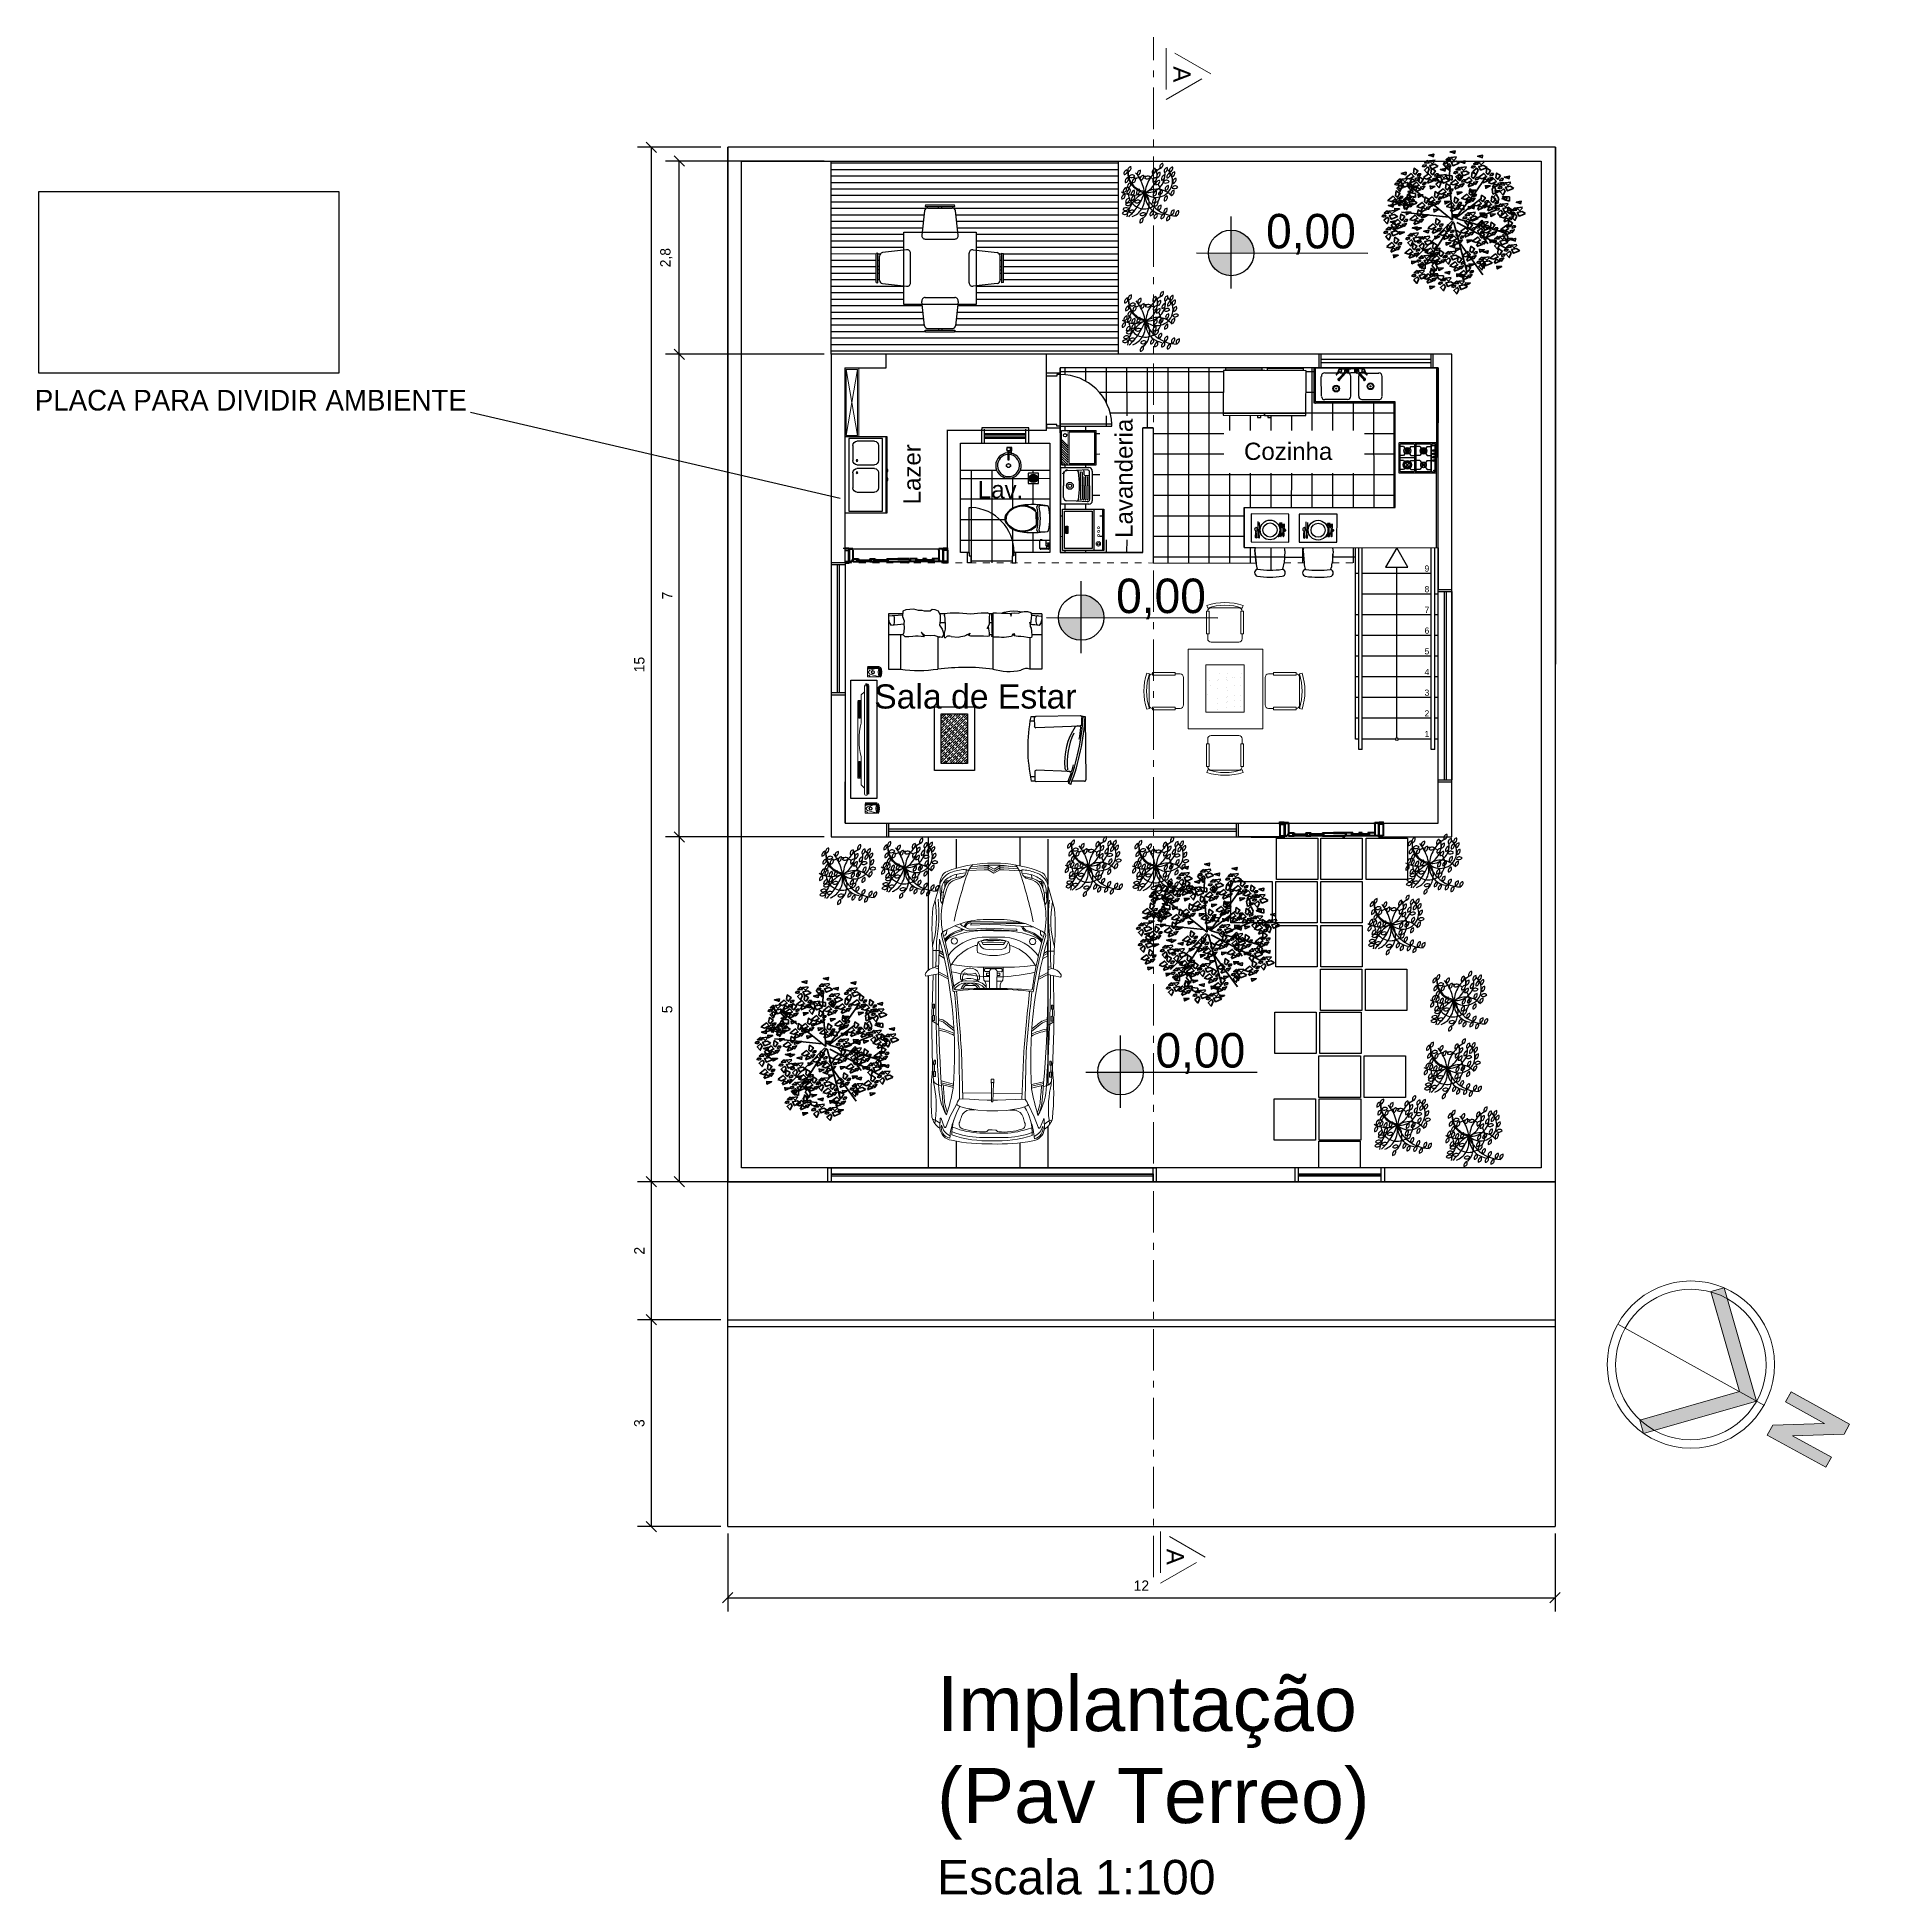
# Model space of a CAD drawing. Header units: millimetres. Extents: x 578 to 638.3, y 269.6 to 296.6.
# Drawn here: x 578.03 to 604.76, y 269.64 to 296.57 of the extents above; entities that cross this region are included whole.
import ezdxf
from ezdxf.enums import TextEntityAlignment as Align

# ---------------------------------------------------------------- set-up
doc = ezdxf.new("R2010")
doc.units = ezdxf.units.MM
for name, pattern in [('ACAD_ISO10W100', [18.5, 12, -3, 0.5, -3]), ('DASHED', [70, 50, -20]), ('Masc$0$T05', [3, 2, -1])]:
    doc.linetypes.add(name, pattern=pattern)
doc.layers.get('Defpoints').update_dxf_attribs({"lineweight": 20})
for name, color, linetype, lineweight in [('0.30', 250, 'Continuous', 40), ('100_SIST_VIARIO_MEIO_FIO', 1, 'Continuous', 18), ('Corte', 7, 'ACAD_ISO10W100', 15), ('Janelas', 10, 'Continuous', 30), ('L-shrub', 74, 'Continuous', 35), ('Mobiliario', 254, 'Continuous', 5), ('MÓVEIS', 7, 'Continuous', 13), ('PAREDE', 130, 'Continuous', 18), ('Porta', 214, 'Continuous', 25), ('SC Véhicules', 73, 'Continuous', 5)]:
    doc.layers.add(name, color=color, linetype=linetype, lineweight=lineweight)
for name, color, linetype in [('B-FURNITURE', 22, 'Continuous'), ('Cotas', 2, 'Continuous'), ('GIRO', 1, 'Continuous'), ('ID-WC', 7, 'Continuous'), ('k_lavelli', 175, 'Continuous'), ('MEBEL', 7, 'DASHED'), ('TEXTO', 2, 'Continuous'), ('VEGET', 64, 'Continuous'), ('VEGET-I', 62, 'Continuous'), ('WC-DET1', 8, 'Continuous'), ('WC-DET2', 15, 'Continuous'), ('WC-OUTL', 7, 'Continuous'), ('WC-SERIAL', 4, 'Continuous')]:
    doc.layers.add(name, color=color, linetype=linetype)
doc.styles.add('HELVECONDENSE', font='arial.ttf')
doc.dimstyles.new('Cota Externa', dxfattribs={"dimtxt": 0.15, "dimasz": 0.15, "dimexe": 0.2, "dimexo": 0.1, "dimgap": 0.1, "dimtad": 1, "dimzin": 9, "dimtxsty": 'Standard', "dimblk": 'OBLIQUE', "dimcen": 2.5, "dimadec": 0, "dimazin": 0, "dimtfac": 1, "dimtmove": 1, "dimatfit": 3, "dimfxl": 1, "dimarcsym": 0})
picture_1 = doc.add_image_def('image1.png', size_in_pixel=(687, 416))
pattern_1 = [(0, (-330378.56463, -7393310.4047), (0, 0.29845), []), (90, (-330378.56463, -7393310.4047), (-0.29845, 2e-17), [])]
pattern_2 = [(0, (-330398.42683, -7393298.52156), (0, 0.29845), []), (90, (-330398.42683, -7393298.52156), (-0.29845, 2e-17), [])]

msp = doc.modelspace()

# ---------------------------------------------------------------- texts
at = {"attachment_point": 1}
for s, width, heights, insert, char_height in [('0,00', 0.94143, [0], (595.847, 294.012), 0.5), ('0,00', 0.94143, [0], (593.673, 288.724), 0.5), ('0,00', 0.94143, [0], (594.244, 282.134), 0.5), ('{\\fArial|b0|i0|c0|p34;Implantação (Pav Terreo)\\P\\H0.625x;Escala 1:100}', 7.06935, [4.905], (591.076, 272.813), 0.8)]:
    msp.add_mtext_dynamic_manual_height_columns(s, width=width, gutter_width=12.5, heights=heights, dxfattribs=dict(at, insert=insert, char_height=char_height))
at = {"layer": 'Corte', "ltscale": 0.05, "char_height": 0.25, "attachment_point": 1, "rotation": 270}
for insert in [(594.752, 296.153), (594.656, 274.657)]:
    msp.add_mtext_dynamic_manual_height_columns('{\\fArial|b0|i0|c0|p34;A}', width=0.21942, gutter_width=12.5, heights=[0], dxfattribs=dict(at, insert=insert))
at = {"layer": 'Cotas', "char_height": 0.25, "attachment_point": 1, "rotation": 90, "style": 'HELVECONDENSE'}
for s, insert in [('Lavanderia', (593.662, 289.314)), ('Lazer', (590.588, 289.8))]:
    msp.add_mtext_dynamic_manual_height_columns(s, width=1.50904, gutter_width=12.5, heights=[0], dxfattribs=dict(at, insert=insert))
at = {"layer": 'Cotas', "attachment_point": 1, "style": 'HELVECONDENSE'}
for s, width, heights, insert, char_height in [('Cozinha', 1.83716, [0], (595.527, 290.695), 0.25), ('Lav.', 0.25, [0.406], (591.667, 290.139), 0.25), ('Sala de Estar', 3.38022, [0], (590.165, 287.19), 0.35)]:
    msp.add_mtext_dynamic_manual_height_columns(s, width=width, gutter_width=12.5, heights=heights, dxfattribs=dict(at, insert=insert, char_height=char_height))
at = {"layer": 'Cotas', "char_height": 0.09, "attachment_point": 1}
for s, insert in [('9', (598.146, 288.915)), ('8', (598.146, 288.615)), ('7', (598.146, 288.315)), ('6', (598.146, 288.015)), ('5', (598.146, 287.715)), ('4', (598.146, 287.415)), ('3', (598.146, 287.115)), ('2', (598.146, 286.815)), ('1', (598.146, 286.515))]:
    msp.add_mtext_dynamic_manual_height_columns(s, width=0.24394, gutter_width=12.5, heights=[0], dxfattribs=dict(at, insert=insert))
at = {"layer": 'TEXTO', "insert": (577.995, 291.461), "char_height": 0.3, "attachment_point": 1}
msp.add_mtext_dynamic_manual_height_columns('PLACA PARA DIVIDIR AMBIENTE', width=11.6613, gutter_width=12.5, heights=[0.246], dxfattribs=at)

# ---------------------------------------------------------------- blocks, each defined once
blk = doc.blocks.new('TV Smart 60 Polegadas')
at = {"layer": 'Mobiliario', "lineweight": 5, "ltscale": 0.08}
h = blk.add_hatch(dxfattribs=at)
h.set_pattern_fill('_USER,_O', color=0, scale=0.011963, angle=180, double=1, pattern_type=0)
h.set_pattern_definition([(360, (-6.182433, 10.061132), (-7e-18, -0.011962617), []), (270, (-6.182433, 10.061132), (-0.011962617, 7e-18), [])])
h.paths.add_polyline_path([(-0.314, -0.035), (-0.542, -0.035), (-0.542, -0.013), (-0.314, -0.013)])
h = blk.add_hatch(dxfattribs=at)
h.set_pattern_fill('_USER,_O', color=0, scale=0.011963, angle=180, double=1, pattern_type=0)
h.set_pattern_definition([(180, (6.182433, 10.061132), (-7e-18, -0.011962617), []), (270, (6.182433, 10.061132), (0.011962617, -8e-18), [])])
h.paths.add_polyline_path([(0.314, -0.035), (0.542, -0.035), (0.542, -0.013), (0.314, -0.013)])
at = {"layer": 'Mobiliario', "color": 0, "lineweight": 9, "ltscale": 0.08}
for p, q in [((-0.557, -0.048), (-0.557, 0)), ((-0.8, -0.112), (-0.8, -0.132)), ((-0.785, -0.097), (0.785, -0.097))]:
    blk.add_line(p, q, dxfattribs=at)
at = {"layer": 'Mobiliario'}
blk.add_line((0.557, 0), (-0.557, 0), dxfattribs=at)
at = {"layer": 'Mobiliario', "color": 0, "lineweight": 106, "ltscale": 0.08}
for p, q in [((0.785, -0.147), (-0.785, -0.147)), ((0.8, -0.132), (0.8, -0.112))]:
    blk.add_line(p, q, dxfattribs=at)
at = {"layer": 'Mobiliario', "color": 250, "lineweight": 9, "ltscale": 0.08}
for p, q in [((-0.699, -0.097), (-0.652, -0.048)), ((-0.245, -0.048), (-0.652, -0.048)), ((0.652, -0.048), (0.245, -0.048)), ((0.699, -0.097), (0.652, -0.048))]:
    blk.add_line(p, q, dxfattribs=at)
at = {"layer": 'Mobiliario', "color": 0, "lineweight": 70, "ltscale": 0.08}
blk.add_line((0.557, -0.048), (0.557, 0), dxfattribs=at)
at = {"layer": 'Mobiliario', "color": 0, "lineweight": 5, "ltscale": 0.08}
for points in [[(-0.542, -0.035), (-0.314, -0.035), (-0.314, -0.013), (-0.542, -0.013)], [(0.542, -0.035), (0.314, -0.035), (0.314, -0.013), (0.542, -0.013)]]:
    blk.add_lwpolyline(points, close=True, dxfattribs=at)
at = {"layer": 'Mobiliario', "color": 0, "lineweight": 9, "ltscale": 0.08}
for centre, start, end in [((-0.785, -0.112), 90, 180), ((0.785, -0.112), 0, 90)]:
    blk.add_arc(centre, 0.015, start, end, dxfattribs=at)
at = {"layer": 'Mobiliario', "color": 0, "lineweight": 5, "ltscale": 0.08}
blk.add_arc((-0.785, -0.132), 0.015, 180, 270, dxfattribs=at)
at = {"layer": 'Mobiliario', "color": 250, "lineweight": 9, "ltscale": 0.08}
blk.add_arc((0, -1.103), 1.083, 76.9449, 103.0551, dxfattribs=at)
at = {"layer": 'Mobiliario', "color": 0, "lineweight": 106, "ltscale": 0.08}
blk.add_arc((0.785, -0.132), 0.015, 270, 0, dxfattribs=at)
blk = doc.blocks.new('Romitiate')
at = {"layer": 'Mobiliario', "color": 250, "ltscale": 0.08}
for p, q in [((-2.109, -0.142), (-2.109, 0.034)), ((-2.109, 0.034), (-1.977, 0.034)), ((-2.109, -0.142), (-2.07, 0.002)), ((-2.07, 0.002), (-2.043, 0.024)), ((-2.043, 0.024), (-2.043, 0.034)), ((-2.016, 0.002), (-2.043, 0.024)), ((-1.977, -0.142), (-2.016, 0.002)), ((0, 0), (-0.132, 0)), ((-0.132, 0), (-0.132, -0.176)), ((-0.066, -0.01), (-0.066, 0)), ((-0.132, -0.176), (-0.093, -0.032)), ((-0.093, -0.032), (-0.066, -0.01)), ((-0.039, -0.032), (-0.066, -0.01)), ((0, -0.176), (-0.039, -0.032))]:
    blk.add_line(p, q, dxfattribs=at)
at = {"layer": 'Mobiliario', "color": 250, "lineweight": 60, "ltscale": 0.08}
for p, q in [((-1.977, 0.034), (-1.977, -0.142)), ((0, -0.176), (0, 0))]:
    blk.add_line(p, q, dxfattribs=at)
at = {"layer": 'Mobiliario', "color": 250, "ltscale": 0.08}
for centre, radius in [((-2.043, -0.045), 0.0244), ((-2.043, -0.045), 0.018), ((-0.066, -0.079), 0.0244), ((-0.066, -0.079), 0.018)]:
    blk.add_circle(centre, radius, dxfattribs=at)
for centre, radius, start, end in [((-2.144, 0.047), 0.0632, 304.128, 348.0789), ((-1.942, 0.047), 0.0632, 191.9211, 235.872), ((-0.167, 0.013), 0.0632, 304.128, 348.0789), ((0.035, 0.013), 0.0632, 191.9211, 235.872), ((-2.043, -0.224), 0.105, 51.108, 128.892), ((-2.043, -0.16), 0.0234, 5.1444, 174.8556), ((-0.066, -0.258), 0.105, 51.108, 128.892), ((-0.066, -0.194), 0.0234, 5.1444, 174.8556)]:
    blk.add_arc(centre, radius, start, end, dxfattribs=at)
at = {"layer": 'Mobiliario', "color": 250, "lineweight": 60, "ltscale": 0.08}
for centre in [(-2.043, -0.029), (-0.066, -0.063)]:
    blk.add_arc(centre, 0.131, 239.6693, 300.3307, dxfattribs=at)
blk = doc.blocks.new('flower shrub 3')
at = {"layer": 'L-shrub', "color": 108}
for p, q in [((-130.4, 216.9), (-123.5, 236)), ((-166.1, 183.2), (-150.2, 187.7)), ((-161.6, 158.3), (-166.1, 183.2)), ((-150.3, 167.3), (-161.6, 156.1)), ((-150.2, 187.7), (-150.3, 167.3)), ((-222.6, 81.6), (-227, 106.5)), ((-206, -97.5), (-206.1, -81.5)), ((-191.5, -111.7), (-206, -97.5)), ((-204.5, -83.1), (-183.6, -97.3)), ((-183.6, -97.3), (-191.5, -111.7)), ((-186.9, -150.9), (-179.9, -131.8)), ((-179.9, -131.8), (-165.5, -125)), ((-166.2, -127.1), (-170.5, -152)), ((-161.5, -112.4), (-145.7, -107.9)), ((-157.1, -137.2), (-161.5, -112.4)), ((-170.5, -152), (-186.9, -150.9)), ((-163.1, -171.9), (-163.2, -156)), ((10.1, -195.8), (26, -191.4)), ((14.6, -220.7), (10.1, -195.8)), ((25.9, -211.7), (14.5, -223)), ((26, -191.4), (25.9, -211.7))]:
    blk.add_line(p, q, dxfattribs=at)
at = {"layer": 'L-shrub', "color": 2}
for p, q in [((-123.5, 236), (-109, 242.8)), ((-109.8, 240.6), (-114, 215.7)), ((71.1, 221.6), (86.9, 226)), ((86.9, 226), (86.9, 205.7)), ((-114, 215.7), (-130.4, 216.9)), ((-104.3, 171), (-104.5, 187)), ((-89.8, 156.8), (-104.3, 171)), ((-102.9, 185.4), (-82, 171.2)), ((-96, 214.8), (-80.2, 219.2)), ((-91.6, 189.9), (-96, 214.8)), ((-80.3, 198.9), (-91.6, 187.7)), ((-82, 171.2), (-89.8, 156.8)), ((-80.2, 219.2), (-80.3, 198.9)), ((21.4, 185.5), (37.3, 189.9)), ((25.9, 160.6), (21.4, 185.5)), ((37.2, 169.6), (25.8, 158.3)), ((37.3, 189.9), (37.2, 169.6)), ((58.3, 162), (58.1, 177.9)), ((72.8, 147.7), (58.3, 162)), ((59.8, 176.3), (80.7, 162.2)), ((75.6, 196.7), (71.1, 221.6)), ((80.7, 162.2), (72.8, 147.7)), ((86.9, 205.7), (75.5, 194.4)), ((-227, 106.5), (-211.2, 110.9)), ((-211.2, 110.9), (-211.3, 90.6)), ((42.5, 35.6), (42.3, 51.6)), ((57, 21.4), (42.5, 35.6)), ((43.9, 50), (64.8, 35.8)), ((64.8, 35.8), (57, 21.4)), ((184.1, 9.5), (199.9, 13.9)), ((188.5, -15.4), (184.1, 9.5)), ((188.1, 20.6), (195.1, 39.7)), ((204.5, 19.5), (188.1, 20.6)), ((195.1, 39.7), (209.5, 46.5)), ((199.9, 13.9), (199.8, -6.4)), ((208.7, 44.3), (204.5, 19.5)), ((84.7, -53.7), (100.5, -49.2)), ((89.1, -78.6), (84.7, -53.7)), ((100.4, -69.6), (89.1, -80.8)), ((100.5, -49.2), (100.4, -69.6)), ((199.8, -6.4), (188.5, -17.7)), ((218.7, -20.8), (218.5, -4.8)), ((233.2, -35), (218.7, -20.8)), ((220.1, -6.4), (241, -20.6)), ((241, -20.6), (233.2, -35)), ((-145.8, -128.2), (-157.1, -139.5)), ((-145.7, -107.9), (-145.8, -128.2)), ((143.4, -141.7), (159.2, -137.2)), ((147.8, -166.6), (143.4, -141.7)), ((159.2, -137.2), (159.2, -157.6)), ((-148.6, -186.2), (-163.1, -171.9)), ((-161.6, -157.6), (-140.7, -171.7)), ((-140.7, -171.7), (-148.6, -186.2)), ((159.2, -157.6), (147.8, -168.8))]:
    blk.add_line(p, q, dxfattribs=at)
at = {"layer": 'L-shrub', "color": 98}
blk.add_line((-211.3, 90.6), (-222.6, 79.4), dxfattribs=at)
at = {"layer": 'L-shrub', "color": 108}
for points in [[(-117.5, 219.1), (-132.8, 207.1), (-137, 224.8), (-119.3, 229), (-117.5, 219.1)], [(-127.3, 233.7), (-121, 238.9), (-131.2, 244.3), (-136.8, 241.3), (-129.5, 234.4)], [(-187.8, 148.7), (-203.4, 143.9), (-208.2, 159.4), (-187.2, 150.9)], [(-187.7, 165.1), (-180.1, 174.7), (-199.6, 180.4), (-187, 167.3)], [(-190.5, 199.7), (-165.5, 203.5), (-161.4, 187.6), (-181.8, 188.2), (-192.7, 199.8)], [(-182.5, 158.9), (-187.4, 147.7), (-167, 147.1), (-182.6, 156.6)], [(-186.6, 174.8), (-172.8, 183.4), (-164.2, 169.6), (-186.7, 172.5)], [(-161.7, 178.6), (-157.5, 167.2), (-143.7, 173.6), (-161.7, 178.6)], [(-156.6, 165.8), (-131.6, 169.7), (-127.5, 153.8), (-147.9, 154.3), (-158.9, 165.9)], [(-156.6, 201), (-144.8, 216.5), (-136.2, 200.5), (-152.3, 191.9), (-156.6, 201)], [(-152.8, 140.9), (-139, 149.6), (-130.3, 135.8), (-152.8, 138.7)], [(-128.8, 142.4), (-144.1, 130.4), (-148.3, 148.1), (-130.6, 152.3), (-128.8, 142.4)], [(-138.6, 157), (-132.3, 162.2), (-142.5, 167.6), (-148.1, 164.6), (-140.8, 157.7)], [(-143.3, 189.4), (-148, 182.7), (-136.8, 180.2), (-132.1, 184.6), (-141, 189.3)], [(-118.1, 162.7), (-119.2, 174.8), (-134.1, 172.2), (-118.1, 162.7)], [(-53.2, 183.1), (-49, 171.7), (-35.3, 178.1), (-53.2, 183.1)], [(-15.4, 170.1), (-20.2, 159), (0.1, 158.4), (-15.4, 167.9)], [(-248.5, 70.2), (-263.8, 58.2), (-268, 75.9), (-250.3, 80.1), (-248.5, 70.2)], [(-258.3, 84.8), (-252.1, 90), (-262.2, 95.4), (-267.9, 92.4), (-260.5, 85.5)], [(-237.8, 90.5), (-238.9, 102.6), (-253.8, 100), (-237.8, 90.5)], [(-223.7, 131.1), (-239, 119.1), (-243.2, 136.9), (-225.4, 141), (-223.7, 131.1)], [(-146, 66.5), (-132.2, 75.1), (-123.5, 61.3), (-146, 64.2)], [(37.7, 67.9), (49.4, 83.4), (58, 67.4), (42, 58.8), (37.7, 67.9)], [(-283.1, 39.5), (-258.1, 43.3), (-254.1, 27.4), (-274.4, 28), (-285.4, 39.6)], [(-279.3, 14.6), (-265.5, 23.2), (-256.8, 9.5), (-279.3, 12.3)], [(-254.3, 18.4), (-250.1, 7), (-236.4, 13.4), (-254.3, 18.4)], [(-249.2, 40.8), (-237.5, 56.3), (-228.8, 40.3), (-244.9, 31.7), (-249.2, 40.8)], [(-235.9, 29.2), (-240.6, 22.6), (-229.4, 20), (-224.8, 24.4), (-233.7, 29.1)], [(-183, 7), (-198.3, -4.9), (-202.5, 12.8), (-184.8, 16.9), (-183, 7)], [(-192.8, 21.7), (-186.5, 26.9), (-196.7, 32.2), (-202.4, 29.2), (-195, 22.3)], [(-172.3, 27.3), (-173.4, 39.4), (-188.3, 36.8), (-172.3, 27.3)], [(-141.9, 50.6), (-146.7, 39.4), (-126.4, 38.9), (-141.9, 48.3)], [(-113.3, -9.2), (-128.8, -14), (-133.7, 1.5), (-112.6, -7.1)], [(-113.1, 7.2), (-105.6, 16.7), (-125.1, 22.5), (-112.5, 9.4)], [(-73.6, 4.9), (-69.4, -6.5), (-55.6, -0.1), (-73.6, 4.9)], [(-68.5, 27.3), (-56.7, 42.8), (-48.1, 26.8), (-64.2, 18.2), (-68.5, 27.3)], [(-55.2, 15.7), (-59.9, 9), (-48.7, 6.5), (-44, 10.9), (-53, 15.6)], [(134.8, -1.1), (159.8, 2.7), (163.9, -13.2), (143.5, -12.6), (132.5, -1)], [(-275.2, -1.3), (-280, -12.5), (-259.7, -13), (-275.2, -3.6)], [(-231.1, -16.9), (-206.2, -13.1), (-202.1, -29), (-222.4, -28.4), (-233.4, -16.8)], [(-223.2, -57.7), (-228, -68.9), (-207.7, -69.4), (-223.3, -60)], [(-227.3, -41.8), (-213.5, -33.2), (-204.8, -46.9), (-227.4, -44.1)], [(-197.3, -77.6), (-191.1, -72.4), (-201.3, -67), (-206.9, -70.1), (-199.5, -77)], [(-202.3, -38), (-198.1, -49.4), (-184.4, -43), (-202.3, -38)], [(-197.2, -15.6), (-185.5, -0.1), (-176.9, -16.1), (-192.9, -24.7), (-197.2, -15.6)], [(-176.8, -71.9), (-177.9, -59.8), (-192.8, -62.5), (-176.8, -71.9)], [(-184, -27.2), (-188.7, -33.8), (-177.4, -36.4), (-172.8, -32), (-181.7, -27.3)], [(-151.7, -74.6), (-167.2, -79.5), (-172.1, -63.9), (-151, -72.5)], [(-155, -77.9), (-141.2, -69.3), (-132.6, -83), (-155.1, -80.2)], [(-130.1, -74.1), (-125.8, -85.5), (-112.1, -79.1), (-130.1, -74.1)], [(-111.7, -63.3), (-116.4, -69.9), (-105.2, -72.5), (-100.5, -68.1), (-109.4, -63.4)], [(7.6, -73.4), (21.4, -64.8), (30.1, -78.5), (7.6, -75.7)], [(32.6, -69.6), (36.8, -81), (50.5, -74.6), (32.6, -69.6)], [(37.7, -47.1), (49.4, -31.7), (58, -47.7), (42, -56.3), (37.7, -47.1)], [(51, -58.8), (46.3, -65.4), (57.5, -68), (62.1, -63.6), (53.2, -58.8)], [(73.8, -70.8), (80, -65.6), (69.8, -60.3), (64.2, -63.3), (71.6, -70.2)], [(170.9, -71), (195.9, -67.2), (200, -83.1), (179.7, -82.6), (168.7, -71)], [(220.6, -68.1), (195.5, -65.4), (195.6, -49), (215.1, -54.8), (222.8, -68.8)], [(241.1, -80.9), (240, -68.9), (225.1, -71.5), (241.1, -80.9)], [(-232.7, -135.1), (-248, -147.1), (-252.2, -129.4), (-234.5, -125.2), (-232.7, -135.1)], [(-242.5, -120.5), (-236.2, -115.3), (-246.4, -109.9), (-252, -112.9), (-244.7, -119.8)], [(-222, -114.8), (-223.1, -102.7), (-238, -105.3), (-222, -114.8)], [(-199.6, -142.6), (-224.7, -139.9), (-224.5, -123.4), (-205, -129.2), (-197.4, -143.2)], [(-215.3, -138.7), (-190.4, -134.9), (-186.3, -150.8), (-206.6, -150.3), (-217.6, -138.7)], [(-196.9, -117.5), (-212.4, -122.3), (-217.2, -106.8), (-196.2, -115.4)], [(-196.7, -101.1), (-189.2, -91.6), (-208.7, -85.8), (-196.1, -98.9)], [(-187.5, -92.3), (-202.8, -104.2), (-207, -86.5), (-189.3, -82.3), (-187.5, -92.3)], [(-181.4, -137.4), (-169.7, -121.9), (-161.1, -137.9), (-177.1, -146.5), (-181.4, -137.4)], [(-154.4, -99.7), (-179.5, -97), (-179.3, -80.6), (-159.9, -86.3), (-152.2, -100.4)], [(-150.9, -93.8), (-155.7, -105), (-135.4, -105.5), (-151, -96.1)], [(-149.8, -91.4), (-124.9, -87.5), (-120.8, -103.4), (-141.1, -102.9), (-152.1, -91.3)], [(-97.9, -147.8), (-72.9, -143.9), (-68.8, -159.8), (-89.1, -159.3), (-100.1, -147.7)], [(-0.7, -135.1), (11, -119.7), (19.6, -135.7), (3.6, -144.3), (-0.7, -135.1)], [(32.5, -129.8), (46.3, -121.2), (54.9, -134.9), (32.4, -132.1)], [(-207.4, -179.6), (-212.2, -190.7), (-191.9, -191.3), (-207.5, -181.8)], [(-211.5, -163.7), (-197.7, -155), (-189, -168.8), (-211.5, -165.9)], [(-186.5, -159.8), (-182.3, -171.2), (-168.6, -164.8), (-186.5, -159.8)], [(-153.6, -211.9), (-169, -223.8), (-173.1, -206.1), (-155.4, -201.9), (-153.6, -211.9)], [(-163.4, -197.2), (-157.2, -192), (-167.4, -186.6), (-173, -189.7), (-165.6, -196.5)], [(-168.2, -149), (-172.9, -155.7), (-161.6, -158.2), (-157, -153.8), (-165.9, -149.1)], [(-142.9, -191.5), (-144, -179.4), (-159, -182), (-142.9, -191.5)], [(-120.5, -219.3), (-145.6, -216.6), (-145.5, -200.2), (-126, -205.9), (-118.3, -219.9)], [(-117.8, -194.2), (-133.4, -199), (-138.2, -183.5), (-117.2, -192.1)], [(-102.2, -227.6), (-103.4, -215.5), (-118.3, -218.1), (-102.2, -227.6)], [(-77.1, -230.3), (-92.7, -235.1), (-97.5, -219.6), (-76.5, -228.2)], [(-89.9, -188.6), (-94.8, -199.8), (-74.4, -200.3), (-90, -190.9)], [(-94, -172.7), (-80.2, -164), (-71.6, -177.8), (-94.1, -174.9)], [(-77, -213.9), (-69.5, -204.4), (-88.9, -198.6), (-76.3, -211.7)], [(-84.3, -195.1), (-59.4, -191.3), (-55.3, -207.2), (-75.6, -206.7), (-86.6, -195.1)], [(-80.5, -220.1), (-66.7, -211.4), (-58, -225.2), (-80.5, -222.3)], [(-69.1, -168.8), (-64.8, -180.2), (-51.1, -173.8), (-69.1, -168.8)], [(-55.5, -216.2), (-51.3, -227.6), (-37.6, -221.2), (-55.5, -216.2)], [(-50.7, -158.1), (-55.4, -164.7), (-44.2, -167.3), (-39.5, -162.9), (-48.4, -158.1)], [(-50.4, -193.8), (-38.7, -178.3), (-30.1, -194.3), (-46.1, -202.9), (-50.4, -193.8)], [(-37.1, -205.4), (-41.8, -212.1), (-30.6, -214.6), (-26, -210.3), (-34.9, -205.5)], [(-26.7, -177.3), (-31.5, -188.5), (-11.2, -189), (-26.7, -179.6)], [(20.3, -211.9), (5, -223.8), (0.8, -206.1), (18.5, -201.9), (20.3, -211.9)], [(10.5, -197.2), (16.8, -192), (6.6, -186.6), (1, -189.7), (8.3, -196.5)], [(31, -191.5), (29.9, -179.4), (15, -182), (31, -191.5)], [(53.4, -219.3), (28.3, -216.6), (28.5, -200.2), (48, -205.9), (55.6, -219.9)], [(56.1, -194.2), (40.6, -199), (35.8, -183.5), (56.8, -192.1)], [(56.3, -177.8), (63.8, -168.3), (44.3, -162.5), (56.9, -175.6)], [(58, -197.4), (83, -193.6), (87.1, -209.5), (66.7, -208.9), (55.7, -197.3)], [(61.8, -222.3), (75.6, -213.7), (84.3, -227.4), (61.8, -224.6)], [(86.8, -218.5), (91, -229.9), (104.7, -223.5), (86.8, -218.5)], [(91.9, -196.1), (103.6, -180.6), (112.3, -196.6), (96.2, -205.2), (91.9, -196.1)], [(115.2, -169), (99.9, -180.9), (95.7, -163.2), (113.4, -159.1), (115.2, -169)], [(105.2, -207.7), (100.5, -214.3), (111.7, -216.9), (116.3, -212.5), (107.4, -207.8)], [(140, -220.9), (124.7, -232.8), (120.5, -215.1), (138.3, -210.9), (140, -220.9)], [(130.2, -206.2), (136.5, -201), (126.3, -195.6), (120.7, -198.7), (128.1, -205.6)], [(150.8, -200.5), (149.6, -188.4), (134.7, -191.1), (150.8, -200.5)], [(173.2, -228.3), (148, -225.6), (148.2, -209.2), (167.7, -214.9), (175.3, -229)], [(156.3, -159.3), (151.5, -170.4), (171.8, -171), (156.2, -161.5)], [(175.9, -203.3), (160.3, -208.1), (155.5, -192.5), (176.5, -201.1)], [(176, -186.8), (183.5, -177.3), (164.1, -171.5), (176.7, -184.7)], [(-113, -248), (-128.3, -259.9), (-132.5, -242.2), (-114.7, -238), (-113, -248)], [(-122.8, -233.3), (-116.5, -228.1), (-126.7, -222.7), (-132.3, -225.8), (-124.9, -232.6)], [(-79.8, -255.4), (-105, -252.7), (-104.8, -236.3), (-85.3, -242), (-77.7, -256)], [(-76.4, -236), (-81.2, -247.1), (-60.9, -247.7), (-76.4, -238.2)], [(65.9, -238.2), (61.1, -249.4), (81.4, -249.9), (65.9, -240.5)]]:
    blk.add_lwpolyline(points, dxfattribs=at)
at = {"layer": 'L-shrub', "color": 92}
for points in [[(-106.8, 239.4), (-107.9, 251.5), (-122.8, 248.9), (-106.8, 239.4)], [(-84.4, 211.6), (-109.5, 214.3), (-109.3, 230.8), (-89.8, 225), (-82.2, 211)], [(-81.7, 236.7), (-97.2, 231.9), (-102, 247.4), (-81, 238.9)], [(-81.5, 253.1), (-74, 262.7), (-93.5, 268.4), (-80.9, 255.3)], [(-84.3, 244.8), (-59.4, 248.7), (-55.3, 232.7), (-75.6, 233.3), (-86.6, 244.9)], [(-80.5, 219.9), (-66.7, 228.5), (-58, 214.8), (-80.5, 217.6)], [(-50.4, 246.2), (-38.7, 261.6), (-30.1, 245.6), (-46.1, 237), (-50.4, 246.2)], [(-37.1, 234.5), (-41.8, 227.9), (-30.6, 225.3), (-26, 229.7), (-34.9, 234.5)], [(13.5, 230.4), (-1.8, 218.4), (-6, 236.1), (11.8, 240.3), (13.5, 230.4)], [(10.6, 212.3), (22.3, 227.8), (30.9, 211.8), (14.9, 203.2), (10.6, 212.3)], [(46.7, 222.9), (21.5, 225.6), (21.7, 242.1), (41.2, 236.3), (48.8, 222.3)], [(49.5, 264.4), (57, 273.9), (37.6, 279.7), (50.2, 266.6)], [(85, 215.7), (91.3, 220.9), (81.1, 226.3), (75.5, 223.2), (82.9, 216.3)], [(105.6, 221.4), (104.4, 233.5), (89.5, 230.8), (105.6, 221.4)], [(130.7, 218.7), (115.1, 213.8), (110.3, 229.4), (131.3, 220.8)], [(130.8, 235.1), (138.4, 244.6), (118.9, 250.4), (131.5, 237.2)], [(-212.9, 151.4), (-214.1, 163.5), (-229, 160.9), (-212.9, 151.4)], [(-122.7, 167.2), (-111, 182.7), (-102.3, 166.6), (-118.4, 158), (-122.7, 167.2)], [(-92.9, 160), (-108.5, 155.2), (-113.3, 170.7), (-92.3, 162.2)], [(-92.8, 176.4), (-85.3, 186), (-104.8, 191.7), (-92.2, 178.6)], [(-82.1, 204.2), (-57.1, 208), (-53, 192.1), (-73.3, 192.7), (-84.3, 204.3)], [(-76.4, 204), (-81.2, 192.8), (-60.9, 192.3), (-76.4, 201.7)], [(-74.1, 163.4), (-78.9, 152.2), (-58.6, 151.7), (-74.2, 161.1)], [(-78.2, 179.3), (-64.4, 187.9), (-55.7, 174.2), (-78.3, 177)], [(-48.1, 205.5), (-36.4, 221), (-27.8, 205), (-43.9, 196.4), (-48.1, 205.5)], [(-34.9, 193.9), (-39.6, 187.3), (-28.3, 184.7), (-23.7, 189.1), (-32.6, 193.8)], [(-19.5, 186), (-5.7, 194.7), (3, 180.9), (-19.5, 183.8)], [(5.5, 189.9), (9.7, 178.5), (23.4, 184.9), (5.5, 189.9)], [(27.1, 158.2), (11.8, 146.2), (7.6, 163.9), (25.3, 168.1), (27.1, 158.2)], [(17.3, 172.8), (23.5, 178), (13.3, 183.4), (7.7, 180.4), (15.1, 173.5)], [(23.9, 200.7), (19.2, 194), (30.4, 191.5), (35, 195.9), (26.1, 200.6)], [(37.8, 178.5), (36.7, 190.6), (21.8, 188), (37.8, 178.5)], [(60.2, 150.7), (35.1, 153.4), (35.3, 169.9), (54.7, 164.1), (62.4, 150.1)], [(62.9, 175.8), (47.4, 171), (42.5, 186.5), (63.6, 177.9)], [(63.1, 192.2), (70.6, 201.7), (51.1, 207.5), (63.7, 194.4)], [(94.8, 201), (79.5, 189.1), (75.4, 206.8), (93.1, 211), (94.8, 201)], [(100.9, 161.5), (107.1, 166.7), (96.9, 172.1), (91.3, 169.1), (98.7, 162.2)], [(128, 193.6), (102.9, 196.3), (103, 212.7), (122.5, 207), (130.1, 192.9)], [(121.4, 167.2), (120.3, 179.3), (105.3, 176.7), (121.4, 167.2)], [(146.5, 164.5), (130.9, 159.7), (126.1, 175.2), (147.1, 166.7)], [(146.6, 180.9), (154.2, 190.5), (134.7, 196.2), (147.3, 183.1)], [(173.1, 148), (179.4, 153.2), (169.2, 158.6), (163.6, 155.5), (171, 148.6)], [(193.7, 153.7), (192.5, 165.8), (177.6, 163.1), (193.7, 153.7)], [(218.8, 151), (203.2, 146.2), (198.4, 161.7), (219.4, 153.1)], [(218.9, 167.4), (226.5, 176.9), (207, 182.7), (219.6, 169.6)], [(-212.5, 104.2), (-205, 113.8), (-224.5, 119.5), (-211.9, 106.4)], [(-217.6, 109.4), (-192.6, 113.3), (-188.5, 97.4), (-208.9, 97.9), (-219.9, 109.5)], [(-190.5, 123.6), (-215.6, 126.4), (-215.5, 142.8), (-196, 137), (-188.4, 123)], [(-170.4, 99.1), (-175.1, 92.5), (-163.9, 89.9), (-159.2, 94.3), (-168.2, 99.1)], [(-115.9, 92.7), (-104.2, 108.2), (-95.6, 92.2), (-111.6, 83.6), (-115.9, 92.7)], [(-102.6, 81.1), (-107.3, 74.5), (-96.1, 71.9), (-91.5, 76.3), (-100.4, 81)], [(-100.1, 123), (-75.2, 126.8), (-71.1, 110.9), (-91.4, 111.5), (-102.4, 123)], [(-92.2, 82.1), (-97, 71), (-76.7, 70.4), (-92.3, 79.9)], [(-66.2, 124.3), (-54.5, 139.8), (-45.9, 123.8), (-61.9, 115.2), (-66.2, 124.3)], [(-53, 112.7), (-57.6, 106), (-46.4, 103.5), (-41.8, 107.9), (-50.7, 112.6)], [(-47, 82.1), (-51.8, 71), (-31.5, 70.4), (-47.1, 79.9)], [(-51.1, 98.1), (-37.3, 106.7), (-28.6, 92.9), (-51.2, 95.8)], [(-26.1, 101.9), (-21.9, 90.5), (-8.2, 96.9), (-26.1, 101.9)], [(-7.8, 112.7), (-12.5, 106), (-1.2, 103.5), (3.4, 107.9), (-5.5, 112.6)], [(7.2, 88.9), (2.4, 77.8), (22.7, 77.2), (7.1, 86.7)], [(3.1, 104.8), (16.9, 113.5), (25.6, 99.7), (3.1, 102.6)], [(28.1, 108.7), (32.3, 97.3), (46, 103.7), (28.1, 108.7)], [(33.2, 131.1), (44.9, 146.6), (53.5, 130.5), (37.5, 121.9), (33.2, 131.1)], [(46.4, 119.4), (41.7, 112.8), (53, 110.2), (57.6, 114.6), (48.7, 119.4)], [(60.3, 138.8), (85.2, 142.6), (89.3, 126.7), (69, 127.3), (58, 138.8)], [(89.1, 117.7), (93.3, 106.3), (107, 112.7), (89.1, 117.7)], [(107.4, 128.5), (102.7, 121.8), (114, 119.3), (118.6, 123.7), (109.7, 128.4)], [(105.5, 67.9), (117.2, 83.4), (125.8, 67.4), (109.8, 58.8), (105.5, 67.9)], [(120.2, 79.9), (115.3, 68.7), (135.7, 68.2), (120.1, 77.6)], [(159.4, 110.4), (154.7, 103.8), (165.9, 101.2), (170.6, 105.6), (161.6, 110.4)], [(170.9, 107.2), (195.9, 111), (200, 95.1), (179.7, 95.7), (168.7, 107.3)], [(174.8, 82.3), (188.6, 90.9), (197.3, 77.1), (174.7, 80)], [(216.1, 125.9), (191, 128.6), (191.1, 145), (210.6, 139.3), (218.2, 125.2)], [(195.8, 71.1), (220.8, 74.9), (224.8, 59), (204.5, 59.6), (193.5, 71.2)], [(199.8, 86.1), (204, 74.7), (217.7, 81.1), (199.8, 86.1)], [(204.9, 108.5), (216.6, 124), (225.2, 108), (209.2, 99.4), (204.9, 108.5)], [(218.1, 96.9), (213.4, 90.2), (224.7, 87.7), (229.3, 92.1), (220.4, 96.8)], [(229.7, 72.4), (241.4, 87.9), (250.1, 71.9), (234, 63.3), (229.7, 72.4)], [(-121, 70.3), (-116.8, 58.9), (-103.1, 65.3), (-121, 70.3)], [(-102.4, 26), (-77.4, 29.8), (-73.3, 13.9), (-93.7, 14.4), (-104.6, 26)], [(3.8, 66.6), (28.7, 70.4), (32.8, 54.5), (12.5, 55.1), (1.5, 66.6)], [(11.7, 25.7), (6.9, 14.6), (27.2, 14), (11.7, 23.5)], [(7.6, 41.6), (21.4, 50.3), (30.1, 36.5), (7.6, 39.4)], [(67.2, -8.8), (66, 3.3), (51.1, 0.7), (67.2, -8.8)], [(71.6, 66.6), (96.5, 70.4), (100.6, 54.5), (80.3, 55.1), (69.3, 66.6)], [(79.5, 25.7), (74.7, 14.6), (95, 14), (79.4, 23.5)], [(75.4, 41.6), (89.2, 50.3), (97.9, 36.5), (75.3, 39.4)], [(92.4, 4.9), (100, 14.5), (80.5, 20.3), (93.1, 7.1)], [(100.4, 45.5), (104.6, 34.1), (118.3, 40.5), (100.4, 45.5)], [(104.8, -3.5), (118.6, 5.2), (127.2, -8.6), (104.7, -5.7)], [(118.7, 56.3), (114, 49.6), (125.3, 47.1), (129.9, 51.5), (121, 56.2)], [(129.7, 0.4), (133.9, -11), (147.7, -4.6), (129.7, 0.4)], [(134.9, 22.8), (146.6, 38.3), (155.2, 22.2), (139.1, 13.7), (134.9, 22.8)], [(168.7, 0.2), (180.5, 15.7), (189.1, -0.3), (173, -8.9), (168.7, 0.2)], [(178.9, 66.3), (174.1, 55.2), (194.4, 54.6), (178.8, 64.1)], [(203.7, 30.3), (198.9, 19.1), (219.2, 18.5), (203.7, 28)], [(199.6, 46.2), (213.4, 54.8), (222.1, 41), (199.6, 43.9)], [(237.2, 9.2), (221.8, -2.7), (217.7, 15), (235.4, 19.2), (237.2, 9.2)], [(227.4, 23.9), (233.6, 29.1), (223.4, 34.5), (217.8, 31.4), (225.2, 24.6)], [(224.6, 50), (228.8, 38.6), (242.5, 45), (224.6, 50)], [(247.9, 29.6), (246.8, 41.7), (231.8, 39.1), (247.9, 29.6)], [(243, 60.8), (238.3, 54.1), (249.5, 51.6), (254.1, 56), (245.2, 60.7)], [(270.3, 1.8), (245.2, 4.5), (245.3, 20.9), (264.8, 15.2), (272.5, 1.2)], [(273.1, 43.3), (280.7, 52.8), (261.2, 58.6), (273.8, 45.5)], [(-116, -34.3), (-141.1, -31.6), (-140.9, -15.2), (-121.5, -20.9), (-113.8, -34.9)], [(-124.9, -51.7), (-113.2, -36.2), (-104.6, -52.2), (-120.7, -60.8), (-124.9, -51.7)], [(-75.3, -16.9), (-50.3, -13.1), (-46.2, -29), (-66.6, -28.4), (-77.5, -16.8)], [(-71.4, -41.8), (-57.6, -33.2), (-49, -46.9), (-71.5, -44.1)], [(-46.5, -38), (-42.3, -49.4), (-28.5, -43), (-46.5, -38)], [(-41.3, -15.6), (-29.6, -0.1), (-21, -16.1), (-37.1, -24.7), (-41.3, -15.6)], [(-28.1, -27.2), (-32.8, -33.8), (-21.6, -36.4), (-16.9, -32), (-25.8, -27.3)], [(-18.8, -53.9), (-7, -38.4), (1.6, -54.5), (-14.5, -63.1), (-18.8, -53.9)], [(3.8, -48.5), (28.7, -44.6), (32.8, -60.6), (12.5, -60), (1.5, -48.4)], [(46.6, -14.4), (52.9, -9.2), (42.7, -3.9), (37.1, -6.9), (44.5, -13.8)], [(89.6, -36.6), (64.5, -33.8), (64.6, -17.4), (84.1, -23.2), (91.7, -37.2)], [(92.3, -11.5), (76.7, -16.3), (71.9, -0.7), (92.9, -9.3)], [(94.3, -65.2), (93.2, -53.1), (78.2, -55.7), (94.3, -65.2)], [(116.7, -93), (91.6, -90.2), (91.7, -73.8), (111.2, -79.6), (118.8, -93.6)], [(108.9, -19.4), (104, -30.5), (124.4, -31.1), (108.8, -21.6)], [(142.7, -41.9), (137.9, -53.1), (158.2, -53.6), (142.7, -44.2)], [(138.6, -26), (152.4, -17.4), (161.1, -31.2), (138.6, -28.3)], [(163.6, -22.2), (167.8, -33.6), (181.6, -27.2), (163.6, -22.2)], [(177.7, -46), (183.9, -40.8), (173.7, -35.5), (168.1, -38.5), (175.5, -45.4)], [(182, -11.4), (177.3, -18.1), (188.5, -20.6), (193.1, -16.2), (184.2, -11.5)], [(198.2, -40.3), (197.1, -28.2), (182.1, -30.9), (198.2, -40.3)], [(223.3, -43.1), (207.7, -47.9), (202.9, -32.3), (223.9, -40.9)], [(204.9, -69.7), (216.6, -54.2), (225.2, -70.3), (209.2, -78.8), (204.9, -69.7)], [(223.5, -26.6), (231, -17.1), (211.5, -11.3), (224.1, -24.5)], [(266.2, -83.7), (250.7, -88.5), (245.8, -72.9), (266.9, -81.5)], [(266.4, -67.2), (273.9, -57.7), (254.4, -51.9), (267, -65.1)], [(-75.1, -108), (-76.3, -95.9), (-91.2, -98.6), (-75.1, -108)], [(-63.9, -146.4), (-52.2, -130.9), (-43.6, -147), (-59.7, -155.6), (-63.9, -146.4)], [(28.6, -104.9), (53.6, -101), (57.7, -117), (37.4, -116.4), (26.4, -104.8)], [(36.6, -145.7), (31.7, -156.9), (52.1, -157.4), (36.5, -148)], [(62.6, -103.5), (74.3, -88.1), (82.9, -104.1), (66.8, -112.7), (62.6, -103.5)], [(82.8, -91.4), (107.8, -87.5), (111.9, -103.4), (91.6, -102.9), (80.6, -91.3)], [(116.8, -90), (128.5, -74.5), (137.1, -90.6), (121.1, -99.2), (116.8, -90)], [(130, -101.7), (125.3, -108.3), (136.6, -110.9), (141.2, -106.5), (132.3, -101.7)], [(151, -151.4), (135.5, -156.2), (130.6, -140.6), (151.7, -149.2)], [(151.2, -134.9), (158.7, -125.4), (139.2, -119.6), (151.8, -132.8)], [(148.4, -118.4), (173.3, -114.6), (177.4, -130.5), (157.1, -129.9), (146.1, -118.4)], [(152.2, -143.4), (166, -134.7), (174.7, -148.5), (152.1, -145.6)], [(178.9, -111.9), (174.1, -123), (194.4, -123.6), (178.8, -114.1)], [(174.8, -96), (188.6, -87.3), (197.3, -101.1), (174.7, -98.2)], [(199.8, -92.1), (204, -103.5), (217.7, -97.1), (199.8, -92.1)], [(220.6, -86.6), (226.8, -81.4), (216.6, -76.1), (211, -79.1), (218.4, -86)], [(218.1, -81.3), (213.4, -88), (224.7, -90.6), (229.3, -86.2), (220.4, -81.4)], [(-5.8, -157.6), (-1.6, -169), (12.1, -162.6), (-5.8, -157.6)], [(148.3, -176.4), (123.2, -173.7), (123.3, -157.3), (142.8, -163.1), (150.5, -177.1)]]:
    blk.add_lwpolyline(points, dxfattribs=at)
at = {"layer": 'L-shrub', "color": 2}
for points in [[(-55.5, 223.7), (-51.3, 212.3), (-37.6, 218.7), (-55.5, 223.7)], [(3.7, 245), (10, 250.2), (-0.2, 255.6), (-5.8, 252.5), (1.6, 245.7)], [(24.3, 250.7), (23.1, 262.8), (8.2, 260.2), (24.3, 250.7)], [(49.4, 248), (33.8, 243.2), (29, 258.7), (50, 250.1)], [(-95.7, 134.9), (-120.8, 137.6), (-120.6, 154.1), (-101.1, 148.3), (-93.5, 134.3)], [(-23.3, 211), (1.6, 214.8), (5.7, 198.9), (-14.6, 199.5), (-25.6, 211)], [(110.7, 146.9), (95.3, 134.9), (91.2, 152.6), (108.9, 156.8), (110.7, 146.9)], [(94.2, 140.1), (105.9, 155.6), (114.5, 139.6), (98.5, 131), (94.2, 140.1)], [(143.8, 139.4), (118.7, 142.1), (118.8, 158.6), (138.3, 152.8), (146, 138.8)], [(-188.8, 88.4), (-184.6, 77), (-170.8, 83.4), (-188.8, 88.4)], [(-183.7, 110.8), (-171.9, 126.3), (-163.3, 110.2), (-179.4, 101.6), (-183.7, 110.8)], [(-127.8, 144.8), (-123.6, 133.4), (-109.9, 139.8), (-127.8, 144.8)], [(-96.3, 98.1), (-82.5, 106.7), (-73.8, 92.9), (-96.3, 95.8)], [(-54.9, 123), (-30, 126.8), (-25.9, 110.9), (-46.2, 111.5), (-57.2, 123)], [(-21, 124.3), (-9.3, 139.8), (-0.7, 123.8), (-16.7, 115.2), (-21, 124.3)], [(-0.7, 129.8), (24.2, 133.6), (28.3, 117.7), (8, 118.2), (-3, 129.8)], [(68.2, 97.9), (63.4, 86.8), (83.7, 86.2), (68.1, 95.7)], [(64.1, 113.8), (77.9, 122.5), (86.6, 108.7), (64, 111.6)], [(112.2, 120.7), (137.2, 124.6), (141.3, 108.7), (120.9, 109.2), (110, 120.8)], [(116.1, 95.8), (129.9, 104.5), (138.5, 90.7), (116, 93.5)], [(141, 99.6), (145.2, 88.2), (159, 94.6), (141, 99.6)], [(146.1, 122.1), (157.9, 137.6), (166.5, 121.5), (150.4, 112.9), (146.1, 122.1)], [(182.9, 133.3), (167.6, 121.4), (163.4, 139.1), (181.2, 143.3), (182.9, 133.3)], [(-149.9, -0.5), (-175, 2.3), (-174.8, 18.7), (-155.3, 12.9), (-147.7, -1.1)], [(-147, 41), (-139.5, 50.6), (-159, 56.4), (-146.4, 43.2)], [(-138.4, -6.5), (-139.5, 5.6), (-154.3, 11.9), (-138.4, -6.5)], [(32.6, 45.5), (36.8, 34.1), (50.5, 40.5), (32.6, 45.5)], [(51, 56.3), (46.3, 49.6), (57.5, 47.1), (62.1, 51.5), (53.2, 56.2)], [(100.9, 21.5), (125.9, 25.3), (130, 9.4), (109.6, 9.9), (98.7, 21.5)], [(148.1, 11.2), (143.4, 4.5), (154.6, 2), (159.3, 6.3), (150.4, 11.1)], [(273, 26.9), (257.4, 22.1), (252.6, 37.6), (273.6, 29)], [(-52.7, -55.3), (-27.7, -51.4), (-23.6, -67.3), (-44, -66.8), (-54.9, -55.2)], [(-5.5, -65.6), (-10.2, -72.2), (1, -74.8), (5.7, -70.4), (-3.3, -65.6)], [(119.4, -67.9), (103.8, -72.7), (99, -57.1), (120, -65.7)], [(119.5, -51.5), (127.1, -41.9), (107.6, -36.2), (120.2, -49.3)], [(187.5, -60.7), (172.1, -72.6), (168, -54.9), (185.7, -50.8), (187.5, -60.7)], [(-141.9, -132.2), (-146.7, -143.3), (-126.4, -143.9), (-141.9, -134.4)], [(-121, -112.4), (-116.8, -123.8), (-103.1, -117.4), (-121, -112.4)], [(-85.9, -128.4), (-101.2, -140.3), (-105.4, -122.6), (-87.6, -118.4), (-85.9, -128.4)], [(-95.7, -113.7), (-89.4, -108.5), (-99.6, -103.1), (-105.2, -106.2), (-97.8, -113.1)], [(-52.7, -135.8), (-77.8, -133.1), (-77.7, -116.7), (-58.2, -122.4), (-50.6, -136.5)], [(11.7, -89.3), (6.9, -100.5), (27.2, -101), (11.7, -91.6)], [(12.6, -146.8), (7.9, -153.4), (19.1, -156), (23.7, -151.6), (14.8, -146.8)], [(57.4, -126), (61.7, -137.4), (75.4, -131), (57.4, -126)], [(86.7, -116.3), (100.5, -107.6), (109.2, -121.4), (86.6, -118.5)], [(230.4, -101.3), (215.1, -113.2), (210.9, -95.5), (228.6, -91.4), (230.4, -101.3)]]:
    blk.add_lwpolyline(points, dxfattribs=at)
at = {"layer": 'L-shrub', "color": 98}
for points in [[(-233.5, 145.7), (-227.2, 151), (-237.4, 156.3), (-243, 153.3), (-235.6, 146.4)], [(-109.4, 155.5), (-114.1, 148.9), (-102.9, 146.3), (-98.3, 150.7), (-107.2, 155.5)], [(-215.4, 62.7), (-240.5, 65.4), (-240.3, 81.9), (-220.8, 76.1), (-213.2, 62.1)], [(-212.7, 87.8), (-228.2, 83), (-233.1, 98.5), (-212, 90)], [(-213.7, 84.5), (-200, 93.2), (-191.3, 79.4), (-213.8, 82.3)], [(-148.7, 125), (-153.5, 113.9), (-133.2, 113.3), (-148.7, 122.8)], [(-149.8, 91.4), (-124.9, 95.2), (-120.8, 79.3), (-141.1, 79.9), (-152.1, 91.5)], [(-71.3, 101.9), (-67.1, 90.5), (-53.4, 96.9), (-71.3, 101.9)], [(-209.7, 68.6), (-214.5, 57.5), (-194.2, 56.9), (-209.7, 66.3)], [(-147.2, 24.6), (-162.7, 19.8), (-167.5, 35.4), (-146.5, 26.8)], [(-98.5, 1), (-84.7, 9.7), (-76.1, -4.1), (-98.6, -1.2)], [(-149.1, -26.8), (-164.4, -38.8), (-168.6, -21.1), (-150.9, -16.9), (-149.1, -26.8)], [(-158.9, -12.2), (-152.7, -7), (-162.9, -1.6), (-168.5, -4.7), (-161.1, -11.5)], [(-151.5, -58.2), (-144, -48.7), (-163.5, -42.9), (-150.9, -56.1)], [(-158.9, -53), (-133.9, -49.2), (-129.8, -65.1), (-150.1, -64.5), (-161.1, -52.9)], [(-94.4, -14.9), (-99.3, -26), (-78.9, -26.6), (-94.5, -17.1)], [(-67.3, -57.7), (-72.2, -68.9), (-51.8, -69.4), (-67.4, -60)], [(-48.8, -80.2), (-35.1, -71.5), (-26.4, -85.3), (-48.9, -82.4)], [(56.4, -29.1), (41.1, -41), (36.9, -23.3), (54.7, -19.2), (56.4, -29.1)], [(-146, -116.3), (-132.2, -107.6), (-123.5, -121.4), (-146, -118.5)], [(-115.9, -90), (-104.2, -74.5), (-95.6, -90.6), (-111.6, -99.2), (-115.9, -90)], [(-102.6, -101.7), (-107.3, -108.3), (-96.1, -110.9), (-91.5, -106.5), (-100.4, -101.7)], [(-50, -110.7), (-65.6, -115.6), (-70.4, -100), (-49.4, -108.6)], [(-49.9, -94.3), (-42.3, -84.8), (-61.8, -79), (-49.2, -92.2)], [(-44.8, -96.1), (-49.6, -107.2), (-29.3, -107.8), (-44.8, -98.3)], [(-34.6, -136.5), (-9.7, -132.6), (-5.6, -148.5), (-25.9, -148), (-36.9, -136.4)], [(-23.9, -76.3), (-19.7, -87.7), (-5.9, -81.3), (-23.9, -76.3)], [(83.6, -85.5), (68.2, -97.4), (64.1, -79.7), (81.8, -75.6), (83.6, -85.5)], [(70.6, -104.9), (75.5, -144.1)], [(75.8, -115.2), (71.1, -121.8), (82.3, -124.4), (87, -120), (78.1, -115.3)], [(90.8, -132.2), (86, -143.3), (106.3, -143.9), (90.7, -134.4)], [(105.4, -154.3), (111.6, -149.1), (101.4, -143.7), (95.8, -146.8), (103.2, -153.7)], [(125.9, -148.6), (124.8, -136.5), (109.9, -139.2), (125.9, -148.6)], [(111.7, -112.4), (115.9, -123.8), (129.6, -117.4), (111.7, -112.4)], [(177.2, -139.5), (181.4, -150.9), (195.1, -144.5), (177.2, -139.5)], [(182.3, -117.1), (194, -101.6), (202.6, -117.6), (186.6, -126.2), (182.3, -117.1)], [(195.5, -128.7), (190.8, -135.4), (202.1, -137.9), (206.7, -133.5), (197.8, -128.8)], [(263.5, -108.8), (238.4, -106), (238.6, -89.6), (258, -95.4), (265.7, -109.4)], [(-117.6, -177.8), (-110.1, -168.3), (-129.6, -162.5), (-117, -175.6)], [(-30.8, -161.4), (-17, -152.7), (-8.3, -166.5), (-30.8, -163.7)]]:
    blk.add_lwpolyline(points, dxfattribs=at)
at = {"layer": 'L-shrub', "color": 32}
for points in [[(-59.4, 140), (-93.7, 220.8)], [(65.7, 157.2), (92.6, 203.7)], [(-9.9, 24.3), (-166.8, 132)], [(-2.5, 7.1), (-51.6, 124.7)], [(-2.5, 7.1), (56.3, 136.9)], [(122.1, 56.8), (200.5, 95.9)], [(-7.4, 4.7), (-201.1, -54.1)], [(9.7, 7.1), (125, 58.6)], [(14.6, 7.1), (137.2, 26.7)], [(14.6, 4.7), (156.8, -137.4)], [(-2.5, -0.2), (-181.5, -98.2)], [(-2.5, -5.1), (-51.6, -205.9)], [(7.3, -10), (132.3, -196.1)], [(55.9, -29), (171.1, -41.2)], [(-12.8, -149), (-20.2, -90.2)], [(-12.3, -147.2), (-0.1, -242.7)]]:
    blk.add_lwpolyline(points, dxfattribs=at)
blk = doc.blocks.new('sofa')
at = {"layer": 'MEBEL', "linetype": 'ByBlock'}
for p, q in [((-1162.896, -77.217), (-1162.896, -77.216)), ((-1162.896, -78.015), (-1162.896, -77.217)), ((-1162.723, -77.667), (-1162.723, -77.217)), ((-1162.185, -78.015), (-1162.184, -77.217)), ((-1161.386, -77.686), (-1161.386, -77.217)), ((-1160.848, -77.712), (-1160.848, -77.217)), ((-1160.674, -78.015), (-1160.674, -77.217)), ((-1162.896, -77.711), (-1162.748, -77.711)), ((-1162.499, -77.711), (-1162.468, -77.711)), ((-1162.185, -77.711), (-1162.136, -77.711)), ((-1161.834, -77.711), (-1161.801, -77.711)), ((-1161.48, -77.711), (-1161.467, -77.711)), ((-1161.186, -77.712), (-1161.172, -77.712)), ((-1160.888, -77.712), (-1160.674, -77.712)), ((-1162.896, -78.015), (-1162.741, -78.015)), ((-1162.454, -78.015), (-1162.438, -78.015)), ((-1162.185, -77.885), (-1162.136, -77.885)), ((-1162.171, -78.015), (-1162.136, -78.015)), ((-1161.49, -77.885), (-1161.416, -77.885)), ((-1161.486, -78.015), (-1161.413, -78.015)), ((-1160.879, -78.015), (-1160.674, -78.015)), ((-1160.686, -77.885), (-1160.674, -77.885))]:
    blk.add_line(p, q, dxfattribs=at)
at = {"layer": 'MEBEL', "linetype": 'Continuous'}
for p, q in [((-1162.896, -77.217), (-1162.723, -77.217)), ((-1160.674, -77.217), (-1160.848, -77.217)), ((-1160.886, -77.714), (-1160.887, -77.731)), ((-1162.743, -77.996), (-1162.896, -77.982)), ((-1162.441, -78.008), (-1162.454, -78.008)), ((-1161.521, -78.027), (-1161.564, -78.031)), ((-1160.878, -78), (-1160.673, -77.982))]:
    blk.add_line(p, q, dxfattribs=at)
at = {"layer": 'MEBEL', "color": 7}
for p, q in [((-1162.749, -77.699), (-1162.745, -77.674)), ((-1162.745, -77.764), (-1162.749, -77.699)), ((-1162.745, -77.674), (-1162.722, -77.667)), ((-1162.74, -77.809), (-1162.745, -77.764)), ((-1162.724, -77.832), (-1162.74, -77.809)), ((-1162.719, -77.895), (-1162.724, -77.832)), ((-1162.722, -77.667), (-1162.685, -77.675)), ((-1162.685, -77.675), (-1162.632, -77.683)), ((-1162.632, -77.683), (-1162.59, -77.691)), ((-1162.59, -77.691), (-1162.554, -77.69)), ((-1162.554, -77.69), (-1162.495, -77.697)), ((-1162.495, -77.697), (-1162.503, -77.728)), ((-1162.503, -77.728), (-1162.474, -77.723)), ((-1162.474, -77.723), (-1162.457, -77.69)), ((-1162.457, -77.69), (-1162.415, -77.682)), ((-1162.415, -77.682), (-1162.382, -77.677)), ((-1162.382, -77.677), (-1162.347, -77.673)), ((-1162.347, -77.673), (-1162.312, -77.673)), ((-1162.312, -77.673), (-1162.275, -77.678)), ((-1162.275, -77.678), (-1162.242, -77.677)), ((-1162.242, -77.677), (-1162.202, -77.681)), ((-1162.202, -77.681), (-1162.17, -77.687)), ((-1162.17, -77.687), (-1162.178, -77.74)), ((-1162.177, -77.742), (-1162.173, -77.78)), ((-1162.176, -77.833), (-1162.177, -77.902)), ((-1162.173, -77.78), (-1162.176, -77.833)), ((-1162.1, -77.806), (-1162.137, -77.869)), ((-1162.109, -77.694), (-1162.136, -77.7)), ((-1162.136, -77.7), (-1162.135, -77.74)), ((-1162.135, -77.74), (-1162.122, -77.828)), ((-1162.122, -77.828), (-1162.1, -77.806)), ((-1162.049, -77.697), (-1162.109, -77.694)), ((-1161.957, -77.699), (-1162.049, -77.697)), ((-1161.859, -77.699), (-1161.957, -77.699)), ((-1161.833, -77.71), (-1161.859, -77.699)), ((-1161.856, -77.736), (-1161.833, -77.71)), ((-1161.815, -77.72), (-1161.856, -77.736)), ((-1161.776, -77.697), (-1161.815, -77.72)), ((-1161.719, -77.688), (-1161.776, -77.697)), ((-1161.684, -77.68), (-1161.719, -77.688)), ((-1161.579, -77.689), (-1161.684, -77.68)), ((-1161.492, -77.854), (-1161.491, -77.793)), ((-1161.491, -77.793), (-1161.48, -77.739)), ((-1161.48, -77.739), (-1161.479, -77.684)), ((-1161.468, -77.714), (-1161.447, -77.675)), ((-1161.465, -77.753), (-1161.468, -77.714)), ((-1161.449, -77.793), (-1161.465, -77.753)), ((-1161.41, -77.853), (-1161.449, -77.793)), ((-1161.447, -77.675), (-1161.407, -77.683)), ((-1161.422, -77.675), (-1161.336, -77.701)), ((-1161.336, -77.701), (-1161.279, -77.696)), ((-1161.279, -77.696), (-1161.197, -77.702)), ((-1161.197, -77.702), (-1161.143, -77.752)), ((-1161.143, -77.752), (-1161.191, -77.686)), ((-1161.191, -77.686), (-1161.103, -77.693)), ((-1161.103, -77.693), (-1161.062, -77.695)), ((-1161.062, -77.695), (-1161.023, -77.69)), ((-1161.023, -77.69), (-1160.964, -77.683)), ((-1160.968, -77.686), (-1160.914, -77.684)), ((-1160.914, -77.684), (-1160.886, -77.714)), ((-1160.901, -77.821), (-1160.893, -77.755)), ((-1160.896, -77.87), (-1160.901, -77.821)), ((-1160.893, -77.755), (-1160.887, -77.731)), ((-1162.744, -78.004), (-1162.738, -77.955)), ((-1162.733, -78.036), (-1162.744, -78.004)), ((-1162.738, -77.955), (-1162.735, -77.912)), ((-1162.735, -77.912), (-1162.73, -77.861)), ((-1162.685, -78.05), (-1162.733, -78.036)), ((-1162.73, -77.861), (-1162.719, -77.895)), ((-1162.639, -78.053), (-1162.685, -78.05)), ((-1162.589, -78.043), (-1162.639, -78.053)), ((-1162.549, -78.056), (-1162.609, -78.048)), ((-1162.551, -78.028), (-1162.589, -78.043)), ((-1162.5, -78.034), (-1162.551, -78.028)), ((-1162.478, -78.06), (-1162.549, -78.056)), ((-1162.455, -78.026), (-1162.5, -78.034)), ((-1162.431, -78.054), (-1162.478, -78.06)), ((-1162.452, -77.982), (-1162.455, -78.026)), ((-1162.435, -78.023), (-1162.452, -77.982)), ((-1162.38, -78.026), (-1162.435, -78.023)), ((-1162.35, -78.04), (-1162.431, -78.054)), ((-1162.315, -78.025), (-1162.38, -78.026)), ((-1162.309, -78.029), (-1162.35, -78.04)), ((-1162.238, -78.031), (-1162.315, -78.025)), ((-1162.192, -78.03), (-1162.238, -78.031)), ((-1162.171, -78.015), (-1162.192, -78.03)), ((-1162.177, -77.902), (-1162.169, -77.946)), ((-1162.169, -77.946), (-1162.171, -78.015)), ((-1162.137, -77.964), (-1162.14, -78.013)), ((-1162.14, -78.013), (-1162.106, -78.034)), ((-1162.137, -77.869), (-1162.136, -77.924)), ((-1162.136, -77.924), (-1162.137, -77.964)), ((-1162.015, -78.03), (-1162.113, -78.03)), ((-1161.86, -78.019), (-1162.015, -78.03)), ((-1161.698, -78.034), (-1161.86, -78.019)), ((-1161.564, -78.031), (-1161.698, -78.034)), ((-1161.486, -78.023), (-1161.521, -78.027)), ((-1161.488, -77.938), (-1161.492, -77.854)), ((-1161.483, -77.993), (-1161.488, -77.938)), ((-1161.485, -77.989), (-1161.486, -78.023)), ((-1161.422, -77.921), (-1161.41, -77.853)), ((-1161.42, -77.954), (-1161.422, -77.921)), ((-1161.42, -77.999), (-1161.42, -77.954)), ((-1161.394, -78.061), (-1161.42, -77.999)), ((-1161.419, -77.882), (-1161.415, -77.879)), ((-1161.396, -78.055), (-1161.347, -78.076)), ((-1161.347, -78.076), (-1161.305, -78.079)), ((-1161.305, -78.079), (-1161.276, -78.058)), ((-1161.276, -78.058), (-1161.231, -78.058)), ((-1161.231, -78.058), (-1161.193, -78.057)), ((-1161.193, -78.057), (-1161.158, -78.064)), ((-1161.158, -78.064), (-1161.105, -78.066)), ((-1161.105, -78.066), (-1161.039, -78.083)), ((-1161.039, -78.083), (-1160.979, -78.08)), ((-1160.979, -78.08), (-1160.921, -78.073)), ((-1160.921, -78.073), (-1160.881, -78.056)), ((-1160.898, -77.916), (-1160.896, -77.87)), ((-1160.877, -77.979), (-1160.898, -77.916)), ((-1160.881, -78.056), (-1160.877, -77.979))]:
    blk.add_line(p, q, dxfattribs=at)
at = {"layer": 'MEBEL', "linetype": 'Continuous'}
for centre, radius, start, end in [((-1162.674, -77.069), 0.155, 251.6533, 301.8982), ((-1162.418, -78.021), 0.838, 73.7872, 101.9309), ((-1161.786, -73.823), 3.417, 263.3081, 276.7318), ((-1161.116, -78.942), 1.746, 81.1691, 98.901), ((-1161.549, -77.619), 0.0768, 246.5028, 301.2065), ((-1161.494, -77.688), 0.0154, 14.7096, 166.7999), ((-1162.716, -77.957), 0.182, 143.3006, 187.9361), ((-1162.185, -71.629), 6.256, 263.7829, 265.0756), ((-1162.833, -77.966), 0.0225, 246.2548, 351.8772), ((-1162.869, -77.893), 0.058, 8.1005, 45.2992), ((-1163.108, -77.927), 0.3, 351.8772, 8.1005), ((-1161.385, -71.629), 6.256, 274.4787, 276.2171), ((-1160.461, -77.927), 0.3, 171.8995, 188.1228), ((-1160.701, -77.893), 0.058, 134.7008, 171.8995), ((-1160.736, -77.966), 0.0225, 188.1228, 293.7452), ((-1160.854, -77.957), 0.182, 352.0639, 36.6994)]:
    blk.add_arc(centre, radius, start, end, dxfattribs=at)
blk = doc.blocks.new('new block.dwg poltrona')
at = {"layer": 'MEBEL', "color": 7, "linetype": 'Continuous', "ltscale": 0.7}
for p, q in [((-704, 950), (-828, 516)), ((-703, 444), (-547, 904)), ((-695, 962), (-679, 1017)), ((-560, 929), (-679, 963)), ((-631, 950), (-614, 1011)), ((48, 734), (-109, 104)), ((27, 66), (205, 690)), ((192, 715), (72, 749)), ((144, 728), (161, 790)), ((144, 728), (161, 790)), ((204, 705), (219, 760)), ((204, 705), (205, 711)), ((-896, 276), (-846, 451)), ((-885, 480), (-867, 504)), ((0, 0), (-883, 252)), ((-95, 80), (2, 52)), ((10, 28), (0, 0)), ((10, 28), (18, 54))]:
    blk.add_line(p, q, dxfattribs=at)
for centre, radius, start, end in [((-685, 944), 20, 74.0623, 164.0623), ((-847, -1272), 2295, 62.3176, 85.807), ((-566, 910), 20, 341.2493, 74.0623), ((67, 730), 20, 74.0623, 166.8753), ((186, 695), 20, 344.0623, 74.0623), ((-877, 271), 20, 164.0623, 254.0876), ((1160, 3194), 3398, 232.9996, 250.0441), ((1160, 3194), 3368, 232.9996, 250.0441), ((-856, -521), 1026, 88.4288, 90.6413), ((-809, 511), 20, 164.0623, 233.737), ((1160, 3194), 3348, 233.737, 235.5624), ((-722, 449), 20, 235.5624, 344.0623), ((-685, 424), 20, 166.0258, 236.345), ((-557, 392), 152, 147.8366, 166.0258), ((1160, 3194), 3348, 236.345, 237.7818), ((-643, 446), 50, 79.6415, 147.8366), ((-856, -521), 1006, 48.2769, 79.2573), ((-795, -385), 895, 39.3754, 79.6415), ((1160, 3194), 3348, 244.2937, 247.2111), ((-129, 126), 20, 247.2111, 330.3808), ((-202, 167), 103, 330.3808, 2.1619), ((-89, 99), 20, 166.0798, 254.0623), ((-119, 170), 20, 2.1619, 39.3754), ((8, 71), 20, 254.0623, 344.0623)]:
    blk.add_arc(centre, radius, start, end, dxfattribs=at)
blk = doc.blocks.new('carro 2')
at = {"layer": 'SC Véhicules', "color": 0}
for p, q in [((164.8, -23.5), (159.4, -26.6)), ((169.3, -23.5), (164.8, -23.5)), ((169.3, -21.8), (169.3, -25.1)), ((164.8, -45.3), (159.4, -42.2)), ((169.3, -45.3), (164.8, -45.3)), ((169.3, -47), (169.3, -43.7))]:
    blk.add_line(p, q, dxfattribs=at)
for points in [[(0, -1.5), (0, 8.7, -0.080255), (12.3, 67.3, -0.190972), (18.7, 74.2, -0.13066), (31.4, 77.7), (65.4, 87.6, -0.037663), (126, 87.3), (152.5, 86.7)], [(149.9, 82.5, 0.004282), (114.3, 81.8, -0.065838), (52.9, 80)], [(151.9, 83.8, -0.213271), (159.8, 97, -0.316364), (164.4, 97), (160.9, 78.6)], [(365.4, 65.6, 0.13222), (321.8, 77.4, 0.01122), (211.5, 82.1, 0.005993), (161.6, 82.5, 0.005993)], [(205, 84.2), (210.8, 84.2), (210.8, 85.5), (221.4, 85.5), (221.4, 83.8), (228.6, 83.8), (228.6, 86.2, 0.148544), (205, 86.2), (205, 84.2)], [(222.2, 87.6), (242, 87.8), (297.1, 86.1, -0.04911), (368.9, 86.6, -0.218214), (384.9, 75.1, -0.3383), (402.2, 58.3, -0.053035), (407, -0.7)], [(286.2, 82.2), (292, 82.2), (292, 83.6), (302.6, 83.6), (302.6, 81.8), (309.7, 81.8), (309.7, 84.3, 0.148544), (286.2, 84.3), (286.2, 82.2)], [(378.2, 82.6, -0.086447), (325.3, 83.3, 0.007946), (315.7, 85, -4.839375)], [(31.4, 77.7, 0.008657), (54.6, 76.4, -0.110403), (59.8, 73.5, 0.023888), (34, 66.2, 0.209928), (24.3, 55.5), (21.9, 47.7, -0.373539), (9.1, 39.6, -1.186199)], [(31.4, 77.7, 0.260377), (12.8, 58.7, 0.06741), (9.1, 39.6, 1.244333)], [(84.4, 56.7, 0.028075), (11, 36.3, 0.031284)], [(54.6, 76.4), (37.2, 74.9, 0.257656), (21.8, 65.5, 0.122086), (15.2, 47.4), (14.4, 40)], [(59.8, 73.5), (51.2, 72.9, 0.120929), (29.3, 67.5, 0.175141), (21.5, 54.6, -0.000751), (20.1, 47.7, -0.000528), (19.1, 43, -0.000528)], [(59.8, 73.5, -0.093664), (100.6, 73.1, 0.098007)], [(104.3, 75, 0.291164), (100.6, 73.1, 0.150503), (81.6, 5.4), (81.6, -0.7)], [(114.6, 69.3), (109.7, 64.9, 0.118091), (97.8, 15.5), (97.8, -0.7)], [(100.6, 73.1, 0.038114), (181.6, 56.1, 0.04092)], [(104.3, 75, 0.037618), (186.2, 57.4, 0.048096), (183.3, -0.7, 0.283509)], [(134.1, 64.5), (129.5, 60.9, 0.224427), (107.2, 8.4), (107.2, -0.7)], [(110.9, 77.4, 0.083987), (326.7, 56, 0.030126), (365.4, 65.6, 0.060983), (347.9, 70.9, 0.032996), (110.9, 77.4, 68.951103)], [(119.3, 22.8), (119.7, 25.6, -0.185981), (149.4, 61.4)], [(147.2, 60.1, -0.05116), (150.5, -0.7, 1.299922)], [(164.5, 13.5, 0.035513), (157.7, 59.8, 0.035513)], [(181.6, -1.7), (181.6, -0.7, -0.024157), (183.5, 54, 0.430894), (181.6, 56.1, -14.975758)], [(342, 46.7), (272.6, 48, -0.008495), (185.9, 55.6, -0.008495)], [(239.7, 55.9), (233.7, 63.5, -0.154142), (226, 78.2)], [(243, 55.7), (235.6, 65.1, -0.150481), (228.6, 78.1, -0.150481)], [(240.2, 77.7, 0.088299), (247.4, 55.4, 0.088299)], [(242.7, 77.7, 0.092487), (250.3, 55.3, 0.092487)], [(352.9, 46.2, -0.140068), (394.2, 57.6, -0.094519), (402.4, -0.7, 1.188622)], [(372.7, 54.8, -0.080188), (399, 60.6, 0.429141), (380.5, 72.6, -0.235865), (395.6, 60.3, -0.235865)], [(383.2, 56.9), (385.2, 50.5, -0.082675), (391.5, 12.1), (391.5, -0.7)], [(389.5, 58.3), (392, 52, -0.073062), (397.7, 12.5, -0.073062)], [(342.2, 42.2), (272.5, 44.6, -0.008513), (185.4, 52.2, -0.008503)], [(357.7, 24.4), (357.9, 32.6, -0.294453), (367.7, 44, 0.002134), (375.5, 46.3, -0.471298), (385.3, 42.5, -0.096628), (389.4, 8.8, -0.162982), (387.7, 5.4, 0.32186), (386.8, 4.3), (386.8, -0.7)], [(0, 0), (0, -10.1, 0.080255), (12.3, -68.7, 0.190972), (18.7, -75.7, 0.13066), (31.4, -79.2), (65.4, -89, 0.037663), (126, -88.8), (152.5, -88.2)], [(4.5, 23.1, 0.046137), (2.9, -0.7, -0.011591)], [(113.9, 21.2, 0.100862), (110, -0.7, 0.908615)], [(113.9, 21.2, -0.173697), (129.4, 22.1, -0.109138), (133.8, -0.7, 1.120389)], [(113.9, 21.2), (118.7, 18.8, -0.293986), (124.8, 10.8), (125.8, -0.7)], [(164.5, 4.8), (157.2, 4.8, 0.4127), (153.2, 0.7), (153.2, -0.7)], [(181.6, 0.2), (181.6, -0.7, 0.024157), (183.5, -55.4, -0.430894), (181.6, -57.6, 14.975758)], [(4.5, -24.5, -0.046137), (2.9, -0.7, 0.011591)], [(104.3, -76.4, -0.291164), (100.6, -74.6, -0.150503), (81.6, -6.8), (81.6, -0.7)], [(114.6, -70.7), (109.7, -66.4, -0.118091), (97.8, -16.9), (97.8, -0.7)], [(104.3, -76.4, -0.037618), (186.2, -58.9, -0.048096), (183.3, -0.7, -0.283509)], [(134.1, -66), (129.5, -62.4, -0.224427), (107.2, -9.8), (107.2, -0.7)], [(113.9, -22.7, -0.100862), (110, -0.7, -0.908615)], [(113.9, -22.7, 0.173697), (129.4, -23.6, 0.109138), (133.8, -0.7, -1.120389)], [(113.9, -22.7), (118.7, -20.3, 0.293986), (124.8, -12.2), (125.8, -0.7)], [(119.3, -24.2), (119.7, -27, 0.185981), (149.4, -62.8)], [(147.2, -61.5, 0.05116), (150.5, -0.7, -1.299922)], [(169.3, -21.8), (168, -20.7), (162.5, -20.7, 0.336004), (152.5, -33.3), (152.5, -35.6)], [(164.5, -6.2), (157.2, -6.2, -0.4127), (153.2, -2.1), (153.2, -0.7)], [(164.5, -15, -0.035513), (157.7, -61.3, -0.035513)], [(172.2, -21.2, 0.198018), (167.3, -33.3, 0.457177)], [(179.4, -10.9, 0.241504), (171, -29.5), (171, -39.2)], [(181.3, -13.4, 0.242535), (174.1, -29.4), (174.1, -41.5)], [(174.1, -28.5, -0.269133), (181.7, -20.4, -0.362074)], [(174.1, -34, -0.254086), (181.7, -22.7, -0.362074)], [(222.2, -89.1), (242, -89.2), (297.1, -87.6, 0.04911), (368.9, -88.1, 0.218214), (384.9, -76.5, 0.3383), (402.2, -59.7, 0.053035), (407, -0.7)], [(352.9, -47.7, 0.140068), (394.2, -59.1, 0.094519), (402.4, -0.7, -1.188622)], [(357.7, -25.9), (357.9, -34, 0.294453), (367.7, -45.4, -0.002134), (375.5, -47.8, 0.471298), (385.3, -43.9, 0.096628), (389.4, -10.3, 0.162982), (387.7, -6.9, -0.32186), (386.8, -5.8), (386.8, -0.7)], [(383.2, -58.4), (385.2, -52, 0.082675), (391.5, -13.5), (391.5, -0.7)], [(389.5, -59.8), (392, -53.5, 0.073062), (397.7, -14, 0.073062)], [(31.4, -79.2, -0.008657), (54.6, -77.8, 0.110403), (59.8, -75, -0.023888), (34, -67.7, -0.209928), (24.3, -57), (21.9, -49.1, 0.373539), (9.1, -41, 1.186199)], [(31.4, -79.2, -0.260377), (12.8, -60.2, -0.06741), (9.1, -41, -1.244333)], [(84.4, -58.1, -0.028075), (11, -37.8, -0.031284)], [(54.6, -77.8), (37.2, -76.4, -0.257656), (21.8, -66.9, -0.122086), (15.2, -48.9), (14.4, -41.5)], [(59.8, -75), (51.2, -74.4, -0.120929), (29.3, -69, -0.175141), (21.5, -56, 0.000751), (20.1, -49.2, 0.000528), (19.1, -44.4, 0.000528)], [(169.3, -47), (168, -48.1), (162.5, -48.1, -0.336004), (152.5, -35.6), (152.5, -35.6)], [(172.2, -47.7, -0.198018), (167.3, -35.6, -0.198018)], [(179.4, -57.9, -0.242234), (171, -39.2), (171, -39.2)], [(174.1, -33.1, 0.275027), (182.7, -45, 0.362074)], [(174.1, -38.8, 0.296575), (182.9, -47)], [(183.2, -56.7, -0.244032), (174.1, -41.5, -0.242234)], [(342.2, -43.7), (272.5, -46.1, 0.008513), (185.4, -53.7, 0.008503)], [(342, -48.2), (272.6, -49.5, 0.008495), (185.9, -57, 0.008495)], [(149.9, -83.9, -0.004282), (114.3, -83.3, 0.065838), (52.9, -81.5)], [(59.8, -75, 0.093664), (100.6, -74.6, -0.098007)], [(100.6, -74.6, -0.038114), (181.6, -57.6, -0.04092)], [(110.9, -78.8, -0.083987), (326.7, -57.5, -0.030126), (365.4, -67.1, -0.060983), (347.9, -72.4, -0.032996), (110.9, -78.8, -68.951103)], [(151.9, -85.3, 0.213271), (159.8, -98.5, 0.316364), (164.4, -98.5), (160.9, -80.1)], [(365.4, -67.1, -0.13222), (321.8, -78.8, -0.01122), (211.5, -83.6, -0.005993), (161.6, -84, -0.005993)], [(239.7, -57.3), (233.7, -65, 0.154142), (226, -79.6)], [(243, -57.1), (235.6, -66.6, 0.150481), (228.6, -79.5, 0.150481)], [(240.2, -79.2, -0.088299), (247.4, -56.9, -0.088299)], [(242.7, -79.1, -0.092487), (250.3, -56.7, -0.092487)], [(372.7, -56.3, 0.080188), (399, -62, -0.429141), (380.5, -74.1, 0.235865), (395.6, -61.8, 0.235865)], [(205, -85.6), (210.8, -85.6), (210.8, -87), (221.4, -87), (221.4, -85.3), (228.6, -85.3), (228.6, -87.7, -0.148544), (205, -87.7), (205, -85.6)], [(286.2, -83.7), (292, -83.7), (292, -85), (302.6, -85), (302.6, -83.3), (309.7, -83.3), (309.7, -85.7, -0.148544), (286.2, -85.7), (286.2, -83.7)], [(378.2, -84.1, 0.086447), (325.3, -84.8, -0.007946), (315.7, -86.4, 4.839375)]]:
    blk.add_lwpolyline(points, format="xyb", dxfattribs=at)
for points in [[(127.1, 87.3), (127.1, 83.9), (127.1, 77.9)], [(151.9, 83.8), (149.9, 82.8), (149.9, 78.5)], [(151.9, 83.8), (154.1, 78.5)], [(162.4, 86.5), (210.3, 87.5), (210.8, 87.5)], [(205, 86.2), (210.8, 86.2), (210.8, 85.5)], [(228.6, 86.2), (221.4, 86.2), (221.4, 85.5)], [(229.2, 87.7), (235, 77.9)], [(286.2, 84.3), (292, 84.3), (292, 83.6)], [(298.8, 86), (297.1, 86.1)], [(323, 73.1), (322.6, 75.8), (322.4, 76.9), (321.5, 79.2), (320.7, 80.8), (318.8, 82.9), (315.7, 85), (302, 85.8)], [(309.7, 84.3), (302.6, 84.3), (302.6, 83.6)], [(377.6, 74.9), (374.5, 79.6), (373, 82.1), (372.4, 84.1), (372, 85.8)], [(16.2, 53), (21.5, 54.6)], [(25.9, 64), (25.9, 68.5), (31.2, 68.5)], [(27.8, 68.5), (27.8, 70.2), (35.5, 70.2)], [(42.6, 72.1), (42.6, 75.4)], [(87.7, -33.5), (89.9, -33.5), (89.1, -7.3), (89.1, 9.4), (91.8, 53), (92, 57.2)], [(113, 69.7), (108.3, 65.2), (104.8, 60.5), (102.5, 56.7), (100.2, 51.2), (98.8, 46.8), (98.1, 45), (96.6, 43.3), (94.5, 41.3), (91, 39.5)], [(111, 70.2), (107, 66.4), (103.3, 61.5), (100.9, 57.5), (98.6, 51.8), (97.1, 47.4), (96.6, 45.9), (95.4, 44.5), (93.5, 42.8), (91.1, 41.6)], [(97, 67.1), (102.6, 67.2), (104.6, 69.3), (105.8, 71.7)], [(127.1, 77.9), (130.6, 72.3)], [(129.7, 78), (133.7, 71.6)], [(133.5, 78.1), (138.3, 70.6)], [(165, 65.1), (158.1, 78.6)], [(168.1, 64.5), (160.9, 78.6)], [(316.3, 73.6), (320.6, 55.7)], [(318.9, 73.4), (323.1, 55.8)], [(321.5, 73.2), (325.6, 56)], [(384.9, 75.1), (370.3, 74.7), (370.1, 74.3), (370.1, 73.7), (370.9, 73.4), (382.7, 68.8), (383.6, 68), (383.5, 66.9), (382.3, 66.1), (367.1, 60.2), (350.2, 51.5), (349.2, 51), (346.2, 50), (344, 48.3), (342, 46.7), (342.5, 32.3), (343, 19), (343.4, 6.8), (343.6, 0.3)], [(11, 36.3), (6.1, 33.3), (2.2, 30.2)], [(5.1, 32.5), (3.9, 13.6), (3.9, 7.6)], [(8.1, 34.5), (6.7, 13.6), (6.7, 7.6)], [(11, 36.3), (9.5, 13.6), (9.5, 7.6)], [(10.3, 39.5), (10.3, 35.8)], [(87.3, 38.4), (87.2, 38.4), (86.3, 36.9), (85.6, 34.7), (85, 32.8)], [(85, 37), (85, -38.5)], [(87.3, 34), (86.8, 32.6)], [(86.8, 32.6), (86.8, -34)], [(87.7, -33.5), (87, -8.8), (87.3, 17.4), (87.3, 44.9)], [(88.2, -49.2), (91.3, -46.2), (95.1, -38.7), (95.8, -35.8), (95.3, -25.2), (94.1, -11.4), (94.9, 13.9), (95.5, 33.1), (97.9, 33.1), (96.8, -0.3), (96.7, -9.4), (96.7, -11.8), (97.9, -27.8), (98.4, -39.3), (91, -56.5)], [(92, 40), (91, 39.5)], [(333.4, 42.5), (333.4, 0.4)], [(349.2, 51), (350.3, 50.6), (351.3, 49.5), (352, 48), (352.9, 46.2), (354.6, 41.4), (355.6, 37.8), (357, 28.7), (358.4, 20.1), (359.1, 7.2), (359.1, -0.7)], [(3.9, 7.6), (9.5, 7.6), (14.5, -0.7)], [(3.9, 7.6), (3.9, 7.6), (8.8, -0.7)], [(6.7, 7.6), (6.7, 7.6), (11.7, -0.7)], [(112.5, 17.2), (112, 7.5), (112, -0.7)], [(112.5, 17.2), (117.8, 14), (117.8, -0.7)], [(115.2, 15.6), (114.7, 8.9), (114.7, -0.7)], [(150.9, 13.5), (164.5, 13.5), (164.5, 4.7), (181.5, 4.8)], [(157.2, 4.8), (157.2, 11.1), (156.3, 12.1), (153.5, 12.1), (152.7, 11.1)], [(152.7, 11.1), (152.7, -0.7)], [(159.3, 4.8), (159.3, 9), (162.8, 9), (162.8, 4.8)], [(164.5, 13.5), (169.6, 13), (170.7, 12.1), (171, 10.7), (171.1, 4.7)], [(170.9, 11.4), (176.1, 9.5), (181.5, 9.4)], [(312.9, -0.7), (312.9, 1.2), (318.9, 1.2), (318.9, 0.6), (345.8, 0.2), (345.8, -0.7)], [(318.9, 0.6), (318.1, 0.6), (318.1, -0.7)], [(397.7, 12.5), (397.7, -0.7)], [(3.9, -9.1), (9.5, -9.1), (14.5, -0.7)], [(3.9, -9.1), (3.9, -9.1), (8.8, -0.7)], [(5.1, -34), (3.9, -15), (3.9, -9.1)], [(6.7, -9.1), (6.7, -9.1), (11.7, -0.7)], [(8.1, -36), (6.7, -15), (6.7, -9.1)], [(11, -37.8), (9.5, -15), (9.5, -9.1)], [(112.5, -18.6), (112, -9), (112, -0.7)], [(112.5, -18.6), (117.8, -15.5), (117.8, -0.7)], [(115.2, -17.1), (114.7, -10.3), (114.7, -0.7)], [(150.9, -15), (164.5, -15), (164.5, -6.2), (181.5, -6.2)], [(152.7, -12.5), (152.7, -0.7)], [(157.2, -6.2), (157.2, -12.5), (156.3, -13.5), (153.5, -13.5), (152.7, -12.5)], [(159.3, -6.2), (159.3, -10.4), (162.8, -10.4), (162.8, -6.2)], [(164.5, -15), (169.6, -14.5), (170.7, -13.5), (171, -12.2), (171.1, -6.2)], [(170.9, -12.9), (176.1, -10.9), (181.5, -10.9)], [(177.5, -41.2), (177.5, -26)], [(312.9, -0.7), (312.9, -2.7), (318.9, -2.7), (318.9, -2), (345.8, -1.7), (345.8, -0.7)], [(318.9, -2), (318.1, -2), (318.1, -0.7)], [(333.4, -44), (333.4, -1.9)], [(384.9, -76.5), (370.3, -76.1), (370.1, -75.8), (370.1, -75.1), (370.9, -74.8), (382.7, -70.2), (383.6, -69.5), (383.5, -68.4), (382.3, -67.6), (367.1, -61.6), (350.2, -52.9), (349.2, -52.4), (346.2, -51.4), (344, -49.7), (342, -48.2), (342.5, -33.8), (343, -20.4), (343.4, -8.2), (343.6, -1.7)], [(349.2, -52.4), (350.3, -52), (351.3, -51), (352, -49.5), (352.9, -47.7), (354.6, -42.9), (355.6, -39.2), (357, -30.2), (358.4, -21.6), (359.1, -8.6), (359.1, -0.7)], [(397.7, -14), (397.7, -0.7)], [(11, -37.8), (6.1, -34.7), (2.2, -31.7)], [(10.3, -40.9), (10.3, -37.3)], [(91.1, -43.1), (89.6, -42.1), (88.1, -41), (87.2, -39.8), (86.3, -38.4), (85.6, -36.2), (85, -34.3)], [(92, -41.5), (90.6, -40.7), (89.3, -39.7), (88.7, -38.9), (87.9, -37.6), (87.3, -35.6), (86.8, -34)], [(92.5, -43.8), (91.1, -43.1)], [(93.3, -42.2), (92, -41.5)], [(111, -71.7), (107, -67.9), (103.3, -62.9), (100.9, -58.9), (98.6, -53.3), (97.1, -48.9), (96.6, -47.4), (95.5, -46.1)], [(113, -71.2), (108.3, -66.7), (104.8, -62), (102.5, -58.1), (100.2, -52.7), (98.8, -48.3), (98.1, -46.5), (96.6, -44.8), (96.2, -44.4)], [(167.3, -33.3), (167.3, -35.6)], [(16.2, -54.4), (21.5, -56)], [(25.9, -65.5), (25.9, -69.9), (31.2, -69.9)], [(27.8, -69.9), (27.8, -71.7), (35.5, -71.7)], [(42.6, -73.6), (42.6, -76.8)], [(97, -68.6), (102.6, -68.7), (104.6, -70.8), (105.8, -73.1)], [(127.1, -79.4), (130.6, -73.8)], [(127.1, -88.8), (127.1, -85.4), (127.1, -79.4)], [(129.7, -79.5), (133.7, -73.1)], [(133.5, -79.6), (138.3, -72)], [(151.9, -85.3), (149.9, -84.3), (149.9, -79.9)], [(151.9, -85.3), (154.1, -80)], [(165, -66.5), (158.1, -80.1)], [(168.1, -66), (160.9, -80.1)], [(229.2, -89.1), (235, -79.4)], [(323, -74.5), (322.6, -77.3), (322.4, -78.3), (321.5, -80.7), (320.7, -82.2), (318.8, -84.4), (315.7, -86.4), (302, -87.3)], [(316.3, -75.1), (320.6, -57.1)], [(318.9, -74.9), (323.1, -57.3)], [(321.5, -74.7), (325.6, -57.4)], [(377.6, -76.3), (374.5, -81), (373, -83.6), (372.4, -85.6), (372, -87.2)], [(162.4, -87.9), (210.3, -89), (210.8, -89)], [(205, -87.7), (210.8, -87.7), (210.8, -87)], [(228.6, -87.7), (221.4, -87.7), (221.4, -87)], [(286.2, -85.7), (292, -85.7), (292, -85)], [(298.8, -87.5), (297.1, -87.6)], [(298.8, -87.5), (297.1, -87.6)], [(309.7, -85.7), (302.6, -85.7), (302.6, -85)]]:
    blk.add_lwpolyline(points, dxfattribs=at)
for centre in [(113.1, 56.2), (113.1, -57.6)]:
    blk.add_circle(centre, 4.53, dxfattribs=at)
for centre, radius, start, end in [((80.8, 229), 146.8, 259.7572, 285.8424), ((180.4, -1719.7), 1795.9, 84.6604, 85.4757), ((335.1, -3.3), 72.9, 68.561, 80.1223), ((143.5, -34.4), 17.7, 333.8292, 26.1708), ((180.4, 1718.2), 1795.9, 274.5243, 275.3396), ((335.1, 1.9), 72.9, 279.8777, 291.439), ((80.8, -230.4), 146.8, 74.1576, 100.2428)]:
    blk.add_arc(centre, radius, start, end, dxfattribs=at)
blk = doc.blocks.new('cooktop')
at = {"lineweight": -2}
for p, q in [((330975.72, 7393601.322), (330975.72, 7393600.79)), ((330976.151, 7393601.327), (330975.725, 7393601.327)), ((330975.772, 7393601.259), (330975.772, 7393601.311)), ((330975.902, 7393601.153), (330975.772, 7393601.259)), ((330975.902, 7393601.259), (330975.772, 7393601.153)), ((330975.902, 7393601.259), (330975.902, 7393601.311)), ((330975.938, 7393601.101), (330975.938, 7393601.311)), ((330975.975, 7393601.259), (330975.975, 7393601.311)), ((330976.104, 7393601.259), (330975.975, 7393601.153)), ((330976.104, 7393601.153), (330975.975, 7393601.259)), ((330976.104, 7393601.259), (330976.104, 7393601.311)), ((330976.157, 7393600.79), (330976.157, 7393601.322)), ((330976.157, 7393601.089), (330975.72, 7393601.089)), ((330975.772, 7393601.153), (330975.772, 7393601.101)), ((330975.772, 7393601.024), (330975.772, 7393601.076)), ((330975.902, 7393601.024), (330975.772, 7393600.918)), ((330975.902, 7393600.918), (330975.772, 7393601.024)), ((330975.772, 7393600.918), (330975.772, 7393600.866)), ((330975.902, 7393601.153), (330975.902, 7393601.101)), ((330975.902, 7393601.024), (330975.902, 7393601.076)), ((330975.902, 7393600.918), (330975.902, 7393600.866)), ((330975.975, 7393601.153), (330975.975, 7393601.101)), ((330975.975, 7393601.024), (330975.975, 7393601.076)), ((330976.104, 7393600.918), (330975.975, 7393601.024)), ((330976.104, 7393601.024), (330975.975, 7393600.918)), ((330975.975, 7393600.918), (330975.975, 7393600.866)), ((330976.104, 7393601.153), (330976.104, 7393601.101)), ((330976.104, 7393601.024), (330976.104, 7393601.076)), ((330976.104, 7393600.918), (330976.104, 7393600.866)), ((330975.725, 7393600.785), (330976.151, 7393600.785)), ((330975.736, 7393600.848), (330975.736, 7393600.809)), ((330975.744, 7393600.857), (330976.133, 7393600.857)), ((330975.744, 7393600.801), (330976.133, 7393600.801)), ((330976.11, 7393600.849), (330976.129, 7393600.843)), ((330976.11, 7393600.846), (330976.129, 7393600.84)), ((330976.11, 7393600.842), (330976.129, 7393600.837)), ((330976.114, 7393600.828), (330976.125, 7393600.823)), ((330976.114, 7393600.824), (330976.125, 7393600.819)), ((330976.114, 7393600.82), (330976.125, 7393600.815)), ((330976.114, 7393600.816), (330976.125, 7393600.811)), ((330976.114, 7393600.812), (330976.125, 7393600.807)), ((330976.12, 7393600.851), (330976.12, 7393600.805)), ((330976.141, 7393600.809), (330976.141, 7393600.848))]:
    blk.add_line(p, q, dxfattribs=at)
for points in [[(330976.125, 7393601.311, -0.414214), (330976.141, 7393601.295), (330976.141, 7393601.117, -0.414214), (330976.125, 7393601.101), (330975.752, 7393601.101, -0.414214), (330975.736, 7393601.117), (330975.736, 7393601.295, -0.414214), (330975.752, 7393601.311)], [(330976.125, 7393601.076, -0.414214), (330976.141, 7393601.06), (330976.141, 7393600.882, -0.414214), (330976.125, 7393600.866), (330975.752, 7393600.866, -0.414214), (330975.736, 7393600.882), (330975.736, 7393601.06, -0.414214), (330975.752, 7393601.076)]]:
    blk.add_lwpolyline(points, format="xyb", close=True, dxfattribs=at)
for centre, radius in [((330975.838, 7393601.206), 0.0608), ((330975.838, 7393601.206), 0.0454), ((330975.838, 7393601.206), 0.0405), ((330976.04, 7393601.206), 0.0486), ((330976.04, 7393601.206), 0.0297), ((330976.04, 7393601.206), 0.0243), ((330975.837, 7393600.971), 0.0405), ((330975.837, 7393600.971), 0.0208), ((330975.837, 7393600.971), 0.0162), ((330976.04, 7393600.971), 0.0486), ((330976.04, 7393600.971), 0.0297), ((330976.04, 7393600.971), 0.0243), ((330975.755, 7393600.819), 0.00491), ((330975.899, 7393600.825), 0.013), ((330975.947, 7393600.825), 0.013), ((330975.996, 7393600.825), 0.013), ((330976.044, 7393600.825), 0.013)]:
    blk.add_circle(centre, radius, dxfattribs=at)
for centre, radius, start, end in [((330975.725, 7393601.322), 0.00567, 90, 180), ((330976.151, 7393601.322), 0.00567, 0, 90), ((330975.725, 7393600.79), 0.00567, 180, 270), ((330975.744, 7393600.848), 0.0081, 90, 180), ((330975.744, 7393600.809), 0.0081, 180, 270), ((330976.133, 7393600.848), 0.0081, 0, 90), ((330976.133, 7393600.809), 0.0081, 270, 0), ((330976.151, 7393600.79), 0.00567, 270, 0)]:
    blk.add_arc(centre, radius, start, end, dxfattribs=at)
blk = doc.blocks.new('qasdfg')
at = {"layer": 'VEGET'}
for centre, radius, start, end in [((1625.764, 1197.128), 0.0619, 107.1376, 191.5711), ((1625.701, 1197.167), 0.0506, 272.3395, 23.3629), ((1625.78, 1197.014), 0.0619, 107.1376, 191.5711), ((1625.717, 1197.052), 0.0506, 272.3395, 23.3629), ((1625.808, 1197.18), 0.0506, 93.3806, 204.4039), ((1625.762, 1197.071), 0.00165, 23.3629, 107.1376), ((1625.744, 1197.217), 0.0619, 288.1787, 12.6121), ((1625.824, 1197.062), 0.0506, 43.8385, 154.8618), ((1625.811, 1197.134), 0.0619, 238.6366, 323.07), ((1625.78, 1197.083), 0.00165, 154.8618, 238.6366), ((1625.884, 1197.009), 0.0619, 107.1376, 178.7248), ((1625.866, 1197.066), 0.00165, 23.3629, 107.1376), ((1625.821, 1197.047), 0.0506, 6.6283, 23.3629), ((1625.999, 1196.855), 0.235, 102.1424, 122.7904), ((1625.946, 1197.13), 0.0506, 93.3806, 204.4039), ((1625.902, 1197.109), 0.00165, 204.4039, 288.1787), ((1625.883, 1197.167), 0.0619, 288.1787, 12.6121), ((1625.99, 1197.055), 0.0506, 93.3806, 143.9816), ((1625.927, 1197.092), 0.0619, 357.9665, 12.6121), ((1625.999, 1196.855), 0.235, 83.7908, 92.4658), ((1626.049, 1197.044), 0.0506, 43.8385, 118.6061), ((1626.036, 1197.117), 0.0619, 317.9795, 323.07), ((1625.999, 1196.855), 0.235, 56.4506, 69.4383), ((1626.173, 1197.149), 0.0619, 107.1376, 191.5711), ((1626.11, 1197.187), 0.0506, 272.3395, 23.3629), ((1626.17, 1197.022), 0.0506, 82.9891, 144.7784), ((1626.115, 1197.07), 0.0619, 316.379, 2.2207), ((1626.231, 1197.099), 0.0506, 93.3806, 204.4039), ((1626.187, 1197.079), 0.00165, 204.4039, 288.1787), ((1626.168, 1197.136), 0.0619, 288.1787, 12.6121), ((1626.271, 1197.229), 0.0506, 93.3806, 204.4039), ((1626.208, 1197.266), 0.0619, 288.1787, 12.6121), ((1626.306, 1197.048), 0.0619, 107.1376, 191.5711), ((1626.243, 1197.086), 0.0506, 272.3395, 23.3629), ((1626.334, 1197.167), 0.0506, 93.3806, 204.4039), ((1626.288, 1197.105), 0.00165, 23.3629, 107.1376), ((1626.271, 1197.204), 0.0619, 288.1787, 12.6121), ((1626.387, 1197.082), 0.0619, 107.1376, 191.5711), ((1626.324, 1197.12), 0.0506, 272.3395, 23.3629), ((1626.413, 1197.174), 0.0506, 93.3806, 204.4039), ((1626.349, 1197.211), 0.0619, 288.1787, 12.6121), ((1626.369, 1197.139), 0.00165, 23.3629, 107.1376), ((1626.444, 1197.106), 0.0506, 93.3806, 204.4039), ((1626.4, 1197.086), 0.00165, 204.4039, 288.1787), ((1626.381, 1197.143), 0.0619, 288.1787, 12.6121), ((1626.461, 1197.011), 0.0506, 93.3806, 204.4039), ((1626.398, 1197.048), 0.0619, 288.1787, 12.6121), ((1625.73, 1196.774), 0.0619, 107.1376, 191.5711), ((1625.668, 1196.813), 0.0506, 272.3395, 23.3629), ((1625.754, 1196.871), 0.0619, 107.1376, 191.5711), ((1625.691, 1196.909), 0.0506, 272.3395, 23.3629), ((1625.713, 1196.832), 0.00165, 23.3629, 107.1376), ((1625.789, 1196.714), 0.0619, 100.9437, 179.3217), ((1625.736, 1196.928), 0.00165, 23.3629, 107.1376), ((1625.808, 1196.852), 0.0619, 130.9791, 191.5711), ((1625.746, 1196.891), 0.0506, 272.3395, 291.0252), ((1625.814, 1196.939), 0.0619, 107.1376, 191.5711), ((1625.751, 1196.978), 0.0506, 272.3395, 301.6855), ((1625.999, 1196.855), 0.235, 182.7695, 199.9307), ((1625.999, 1196.855), 0.235, 160.2012, 169.1247), ((1625.796, 1196.997), 0.00165, 23.3629, 107.1376), ((1625.751, 1196.978), 0.0506, 5.6463, 23.3629), ((1625.999, 1196.855), 0.235, 138.7234, 147.1305), ((1625.999, 1196.855), 0.235, 41.369, 46.9933), ((1626.224, 1196.971), 0.0619, 94.8883, 140.7607), ((1625.999, 1196.855), 0.235, 325.0115, 354.0729), ((1626.17, 1197.022), 0.0506, 303.7278, 11.1135), ((1625.999, 1196.855), 0.235, 5.8965, 32.0556), ((1626.218, 1197.031), 0.00165, 11.1135, 94.8883), ((1626.264, 1196.825), 0.0619, 94.8883, 119.6107), ((1626.211, 1196.876), 0.0506, 296.502, 11.1135), ((1626.259, 1196.885), 0.00165, 11.1135, 94.8883), ((1626.278, 1197.005), 0.00165, 154.8618, 238.6366), ((1626.322, 1196.984), 0.0506, 43.8385, 154.8618), ((1626.309, 1197.056), 0.0619, 238.6366, 323.07), ((1626.345, 1196.748), 0.0619, 107.1376, 191.5711), ((1626.282, 1196.786), 0.0506, 272.3395, 23.3629), ((1626.349, 1196.906), 0.0506, 93.3806, 204.4039), ((1626.305, 1196.886), 0.00165, 204.4039, 288.1787), ((1626.286, 1196.943), 0.0619, 288.1787, 12.6121), ((1626.327, 1196.806), 0.00165, 23.3629, 107.1376), ((1626.434, 1196.838), 0.0506, 93.3806, 204.4039), ((1626.39, 1196.818), 0.00165, 204.4039, 288.1787), ((1626.371, 1196.875), 0.0619, 288.1787, 12.6121), ((1626.448, 1196.903), 0.0506, 43.8385, 154.8618), ((1626.435, 1196.975), 0.0619, 238.6366, 323.07), ((1626.403, 1196.924), 0.00165, 154.8618, 238.6366), ((1626.417, 1196.991), 0.00165, 204.4039, 288.1787), ((1625.726, 1196.519), 0.0619, 60.1046, 144.538), ((1625.711, 1196.59), 0.0506, 225.3065, 336.3299), ((1625.736, 1196.576), 0.0619, 60.1046, 144.538), ((1625.722, 1196.648), 0.0506, 225.3065, 336.3299), ((1625.777, 1196.647), 0.0619, 60.1046, 144.538), ((1625.762, 1196.719), 0.0506, 225.3065, 336.3299), ((1625.736, 1196.764), 0.0506, 260.0902, 348.9686), ((1625.756, 1196.571), 0.00165, 336.3299, 60.1046), ((1625.766, 1196.628), 0.00165, 336.3299, 60.1046), ((1625.824, 1196.542), 0.0619, 60.1046, 144.538), ((1625.81, 1196.614), 0.0506, 225.3065, 336.3299), ((1625.999, 1196.855), 0.235, 205.1648, 306.7226), ((1625.807, 1196.699), 0.00165, 336.3299, 60.1046), ((1625.854, 1196.594), 0.00165, 336.3299, 60.1046), ((1625.985, 1196.503), 0.0619, 60.1046, 144.538), ((1625.97, 1196.574), 0.0506, 225.3065, 336.3299), ((1626.015, 1196.555), 0.00165, 336.3299, 60.1046), ((1626.141, 1196.533), 0.0619, 107.1376, 191.5711), ((1626.078, 1196.571), 0.0506, 272.3395, 23.3629), ((1626.123, 1196.59), 0.00165, 23.3629, 107.1376), ((1626.199, 1196.492), 0.0619, 107.1376, 191.5711), ((1626.136, 1196.53), 0.0506, 272.3395, 23.3629), ((1626.19, 1196.669), 0.0506, 183.5584, 194.0125), ((1626.143, 1196.657), 0.00165, 194.0125, 277.7872), ((1626.135, 1196.717), 0.0619, 277.7872, 2.2207), ((1626.181, 1196.55), 0.00165, 23.3629, 107.1376), ((1626.19, 1196.669), 0.0506, 82.9891, 88.1757), ((1626.244, 1196.622), 0.0506, 93.3806, 204.4039), ((1626.2, 1196.602), 0.00165, 204.4039, 288.1787), ((1626.181, 1196.659), 0.0619, 288.1787, 12.6121), ((1626.3, 1196.489), 0.0619, 107.1376, 191.5711), ((1626.238, 1196.527), 0.0506, 272.3395, 23.3629), ((1626.332, 1196.578), 0.0506, 93.3806, 204.4039), ((1626.283, 1196.546), 0.00165, 23.3629, 107.1376), ((1626.288, 1196.558), 0.00165, 204.4039, 288.1787), ((1626.269, 1196.615), 0.0619, 288.1787, 12.6121), ((1626.382, 1196.462), 0.0619, 107.1376, 191.5711), ((1626.319, 1196.5), 0.0506, 272.3395, 23.3629), ((1626.364, 1196.519), 0.00165, 23.3629, 107.1376), ((1626.434, 1196.554), 0.0506, 93.3806, 204.4039), ((1626.39, 1196.534), 0.00165, 204.4039, 288.1787), ((1626.371, 1196.591), 0.0619, 288.1787, 12.6121), ((1626.501, 1196.542), 0.0506, 93.3806, 204.4039), ((1626.457, 1196.522), 0.00165, 204.4039, 288.1787), ((1626.438, 1196.579), 0.0619, 288.1787, 12.6121), ((1625.992, 1196.428), 0.0619, 107.1376, 191.5711), ((1625.929, 1196.466), 0.0506, 272.3395, 23.3629), ((1625.974, 1196.486), 0.00165, 23.3629, 107.1376)]:
    blk.add_arc(centre, radius, start, end, dxfattribs=at)
at = {"layer": 'VEGET-I'}
blk.add_circle((1626.002, 1196.856), 0.0166, dxfattribs=at)
blk.add_circle((1626.002, 1196.856), 0.0166, dxfattribs=at)
for centre, radius, start, end in [((1626.042, 1197.137), 0.283, 176.9672, 212.4166), ((1626.045, 1197.153), 0.283, 176.9672, 213.9632), ((1625.821, 1197.047), 0.0506, 272.3395, 6.6283), ((1625.421, 1196.767), 0.588, 31.7655, 39.9955), ((1625.421, 1196.767), 0.588, 8.699, 31.7655), ((1625.99, 1197.055), 0.0506, 143.9816, 204.4039), ((1625.927, 1197.092), 0.0619, 288.1787, 357.9665), ((1626.049, 1197.044), 0.0506, 118.6061, 154.8618), ((1626.004, 1197.065), 0.00165, 154.8618, 238.6366), ((1626.036, 1197.117), 0.0619, 238.6366, 317.9795), ((1626.462, 1196.818), 0.454, 145.743, 172.7136), ((1626.462, 1196.818), 0.454, 117.331, 145.743), ((1626.17, 1197.022), 0.0506, 144.7784, 194.0125), ((1625.9, 1197.12), 0.283, 339.4885, 15.0874), ((1626.036, 1197.117), 0.262, 315.0896, 7.614), ((1626.17, 1197.022), 0.236, 283.589, 45.6994), ((1625.844, 1197.178), 0.358, 240.2296, 257.2662), ((1625.746, 1196.891), 0.0506, 291.0252, 23.3629), ((1625.844, 1197.178), 0.358, 257.2662, 296.1341), ((1625.808, 1196.852), 0.0619, 107.1376, 130.9791), ((1625.751, 1196.978), 0.0506, 301.6855, 5.6463), ((1625.789, 1196.714), 0.0619, 94.8883, 100.9437), ((1625.784, 1196.774), 0.00165, 11.1135, 94.8883), ((1625.736, 1196.764), 0.0506, 348.9686, 11.1135), ((1625.791, 1196.91), 0.00165, 23.3629, 107.1376), ((1626.042, 1197.137), 0.283, 212.4166, 261.0002), ((1625.868, 1196.832), 0.0619, 107.1376, 191.5711), ((1625.806, 1196.87), 0.0506, 272.3395, 23.3629), ((1625.871, 1196.754), 0.0619, 107.1376, 191.5711), ((1626.045, 1197.153), 0.283, 213.9632, 261.0002), ((1625.808, 1196.792), 0.0506, 272.3395, 23.3629), ((1626.196, 1196.446), 0.454, 117.331, 145.8123), ((1625.884, 1197.009), 0.0619, 178.7248, 191.5711), ((1625.851, 1196.889), 0.00165, 23.3629, 107.1376), ((1625.853, 1196.811), 0.00165, 23.3629, 107.1376), ((1625.944, 1196.845), 0.0619, 107.1376, 191.5711), ((1625.881, 1196.883), 0.0506, 272.3395, 23.3629), ((1625.215, 1197.124), 0.831, 324.7643, 341.223), ((1625.926, 1196.902), 0.00165, 23.3629, 107.1376), ((1625.946, 1197.035), 0.00165, 204.4039, 288.1787), ((1625.721, 1196.772), 0.283, 328.0833, 15.0874), ((1625.9, 1197.12), 0.283, 291.0544, 339.4885), ((1626.036, 1197.117), 0.262, 262.5928, 315.0896), ((1626.17, 1197.022), 0.236, 224.4793, 283.589), ((1626.473, 1197.014), 0.497, 198.5602, 225.9215), ((1625.786, 1196.69), 0.283, 347.3863, 39.1633), ((1626.29, 1196.822), 0.283, 176.9672, 221.8203), ((1626.179, 1196.622), 0.283, 79.6042, 124.9525), ((1626.176, 1196.717), 0.0619, 107.1376, 191.5711), ((1626.113, 1196.755), 0.0506, 272.3395, 23.3629), ((1626.123, 1197.01), 0.00165, 194.0125, 277.7872), ((1626.115, 1197.07), 0.0619, 277.7872, 316.379), ((1626.126, 1197.002), 0.00165, 204.4039, 288.1787), ((1626.189, 1196.819), 0.0619, 107.1376, 191.5711), ((1626.126, 1196.857), 0.0506, 272.3395, 23.3629), ((1626.158, 1196.775), 0.00165, 23.3629, 107.1376), ((1626.224, 1196.971), 0.0619, 140.7607, 179.3217), ((1626.17, 1197.022), 0.0506, 260.0902, 303.7278), ((1626.171, 1196.876), 0.00165, 23.3629, 107.1376), ((1626.264, 1196.825), 0.0619, 119.6107, 179.3217), ((1626.211, 1196.876), 0.0506, 260.0902, 296.502), ((1626.179, 1196.622), 0.283, 40.9195, 79.6042), ((1625.999, 1196.856), 0.235, 353.703, 5.5399), ((1626.196, 1196.446), 0.454, 145.8123, 172.7136), ((1625.215, 1197.124), 0.831, 311.9854, 324.7643), ((1625.721, 1196.772), 0.283, 291.0544, 328.0833), ((1625.907, 1196.685), 0.0619, 60.1046, 144.538), ((1625.892, 1196.757), 0.0506, 225.3065, 336.3299), ((1625.937, 1196.738), 0.00165, 336.3299, 60.1046), ((1625.786, 1196.69), 0.283, 315.1303, 347.3863), ((1626.29, 1196.822), 0.283, 221.8203, 261.0002), ((1626.473, 1197.014), 0.497, 225.9215, 269.3964), ((1626.19, 1196.669), 0.0506, 88.1757, 183.5584)]:
    blk.add_arc(centre, radius, start, end, dxfattribs=at)
blk = doc.blocks.new('jyghjk')
for p, q in [((330974.625, 7393600.424), (330975.678, 7393600.424)), ((330974.625, 7393599.934), (330974.625, 7393600.424)), ((330974.723, 7393600.365), (330974.944, 7393600.365)), ((330975.119, 7393600.365), (330975.34, 7393600.365)), ((330975.678, 7393600.424), (330975.678, 7393599.934)), ((330974.663, 7393600.052), (330974.663, 7393600.305)), ((330975.004, 7393600.305), (330975.004, 7393600.052)), ((330975.058, 7393600.052), (330975.059, 7393600.305)), ((330975.4, 7393600.305), (330975.4, 7393600.052)), ((330975.149, 7393599.879), (330974.601, 7393599.879)), ((330975.678, 7393599.934), (330974.625, 7393599.934)), ((330974.723, 7393599.992), (330974.944, 7393599.992)), ((330975.071, 7393599.869), (330975.102, 7393599.869)), ((330975.118, 7393599.992), (330975.34, 7393599.992)), ((330975.701, 7393599.879), (330975.154, 7393599.879)), ((330975.201, 7393599.869), (330975.231, 7393599.869))]:
    blk.add_line(p, q)
blk.add_lwpolyline([(330975.101, 7393599.869), (330975.101, 7393599.859), (330975.071, 7393599.859), (330975.071, 7393599.869), (330974.601, 7393599.869), (330974.601, 7393600.479), (330975.701, 7393600.479), (330975.701, 7393599.869), (330975.231, 7393599.869), (330975.231, 7393599.859), (330975.201, 7393599.859), (330975.201, 7393599.869), (330975.154, 7393599.869), (330975.154, 7393599.879), (330975.149, 7393599.879), (330975.149, 7393599.869), (330975.102, 7393599.869)])
for centre, radius in [((330974.944, 7393600.305), 0.0126), ((330974.944, 7393600.305), 0.00763), ((330975.119, 7393600.305), 0.0126), ((330975.119, 7393600.305), 0.00763)]:
    blk.add_circle(centre, radius)
for centre, start, end in [((330974.723, 7393600.305), 89.9956, 179.9956), ((330974.944, 7393600.305), 359.9956, 89.9956), ((330975.119, 7393600.305), 89.9956, 179.9956), ((330975.34, 7393600.305), 359.9956, 89.9956), ((330974.723, 7393600.052), 179.9956, 269.9956), ((330974.944, 7393600.052), 269.9956, 359.9956), ((330975.118, 7393600.052), 179.9956, 269.9956), ((330975.34, 7393600.052), 269.9956, 359.9956)]:
    blk.add_arc(centre, 0.06, start, end)
blk = doc.blocks.new('*X80')
at = {"color": 0}
for p, q in [((82.06, 89.873), (82.117, 89.931)), ((82.06, 89.909), (82.082, 89.931)), ((82.063, 89.841), (82.153, 89.931)), ((82.098, 89.841), (82.188, 89.931)), ((82.134, 89.841), (82.224, 89.931)), ((82.169, 89.841), (82.259, 89.931)), ((82.204, 89.841), (82.294, 89.931)), ((82.24, 89.841), (82.33, 89.931)), ((82.275, 89.841), (82.365, 89.931)), ((82.31, 89.841), (82.4, 89.931))]:
    blk.add_line(p, q, dxfattribs=at)
blk = doc.blocks.new('C110P')
at = {"layer": 'WC-DET1'}
for p, q in [((-0.192, -0.139), (-0.186, -0.032)), ((-0.051, -0.182), (-0.084, -0.182)), ((0.054, -0.182), (0.087, -0.182)), ((0.192, -0.139), (0.186, -0.032))]:
    blk.add_line(p, q, dxfattribs=at)
at = {"layer": 'WC-DET1', "color": 7}
for p, q in [((-0.093, -0.199), (-0.084, -0.182)), ((-0.084, -0.182), (-0.084, -0.175)), ((-0.051, -0.172), (-0.051, -0.182)), ((0.002, -0.182), (-0.051, -0.182)), ((0.002, -0.182), (0.054, -0.182)), ((0.054, -0.172), (0.054, -0.182)), ((0.087, -0.182), (0.087, -0.175)), ((0.096, -0.199), (0.087, -0.182))]:
    blk.add_line(p, q, dxfattribs=at)
for points in [[(-0.122, -0.206, 0.194406), (-0.187, -0.42, 0.16845)], [(-0.1, -0.206, 0.434217), (-0.084, -0.603, 0.182634), (0.002, -0.634, 2.693815)], [(-0.1, -0.206), (-0.122, -0.206, 0.416606)], [(-0.093, -0.199, 0.008985), (-0.1, -0.206, 0.182634)], [(0.002, -0.199), (-0.093, -0.199, 0.008985)], [(0.002, -0.199), (0.096, -0.199, -0.444938)], [(0.103, -0.206, -0.434217), (0.087, -0.603, -0.182634), (0.002, -0.634, -2.693815)], [(0.096, -0.199, -0.008985), (0.103, -0.206, -0.182634)], [(0.103, -0.206), (0.126, -0.206, -0.416606)], [(0.126, -0.206, -0.177898), (0.191, -0.401, -0.16845)]]:
    blk.add_lwpolyline(points, format="xyb", dxfattribs=at)
for centre, radius, start, end in [((-0.17, -0.158), 0.03, 176.1327, 270), ((0, -1.046), 0.875, 90, 101.2622), ((0, -1.046), 0.875, 78.7378, 90), ((0.17, -0.158), 0.03, 270, 3.8673)]:
    blk.add_arc(centre, radius, start, end, dxfattribs=at)
at = {"layer": 'WC-DET1'}
for centre, radius, start, end in [((-0.176, -0.141), 0.016, 173.7092, 282.0885), ((0, -0.961), 0.823, 90, 102.0885), ((0, -0.961), 0.823, 77.9115, 90), ((0.176, -0.141), 0.016, 257.9115, 6.2908)]:
    blk.add_arc(centre, radius, start, end, dxfattribs=at)
at = {"layer": 'WC-DET2', "linetype": 'ByBlock'}
blk.add_point((0.065, -0.195), dxfattribs=at)
at = {"layer": 'WC-OUTL'}
blk.add_lwpolyline([(0, 0, 0.053002), (-0.171, -0.018, 0.308729), (-0.186, -0.035, 0.053014), (-0.201, -0.309, 0.066319), (-0.187, -0.42, 0.205553), (-0.074, -0.626, 0.16845), (0.002, -0.653, 0.16845), (0.078, -0.626, 0.222238), (0.191, -0.401, 0.054676), (0.201, -0.309, 0.053014), (0.186, -0.035, 0.308729), (0.171, -0.018, 0.053002)], format="xyb", close=True, dxfattribs=at)
at = {"layer": 'WC-SERIAL', "flags": 3}
blk.add_attdef('SERIAL', text='', height=0.0233, dxfattribs=at).set_placement((0.019, -0.349), align=Align.TOP_CENTER)
blk = doc.blocks.new('acc-xx2')
at = {"layer": 'ID-WC'}
for points in [[(10, 213), (28, 213), (28, 264), (-26, 264), (-26, 213), (-10, 213)], [(-10, 215), (-10, 82), (10, 82), (10, 215)]]:
    blk.add_lwpolyline(points, dxfattribs=at)
for points in [[(28, 213), (49, 213), (49, 264), (28, 264)], [(37, 168), (41, 168), (41, 213), (37, 213)]]:
    blk.add_lwpolyline(points, close=True, dxfattribs=at)
blk.add_circle((0, 238), 25.5, dxfattribs=at)
for start, end in [(93.2272, 77.3427), (78.587, 86.7728)]:
    blk.add_arc((0, 0), 185, start, end, dxfattribs=at)
at = {"layer": 'WC-DET1', "linetype": 'Continuous'}
for radius in [29.4, 26.4]:
    blk.add_circle((0, 0), radius, dxfattribs=at)
blk.add_arc((0, 0), 160, 93.7321, 86.2679, dxfattribs=at)
blk = doc.blocks.new('FD001')
at = {"color": 2}
blk.add_point((0, 0), dxfattribs=at)
at = {"layer": 'WC-DET1', "color": 7, "linetype": 'Continuous'}
blk.add_circle((0, -0.075), 0.0599, dxfattribs=at)
at = {"layer": 'WC-DET2', "linetype": 'Continuous'}
for p, q in [((-0.046, -0.075), (-0.05, -0.075)), ((-0.04, -0.075), (-0.044, -0.075)), ((-0.034, -0.075), (-0.038, -0.075)), ((-0.034, -0.043), (-0.037, -0.04)), ((-0.036, -0.109), (-0.037, -0.11)), ((-0.034, -0.039), (-0.035, -0.038)), ((-0.032, -0.109), (-0.035, -0.112)), ((-0.029, -0.102), (-0.034, -0.107)), ((-0.027, -0.046), (-0.032, -0.041)), ((-0.027, -0.049), (-0.032, -0.045)), ((-0.027, -0.075), (-0.032, -0.075)), ((-0.026, -0.102), (-0.03, -0.107)), ((-0.023, -0.096), (-0.027, -0.1)), ((-0.021, -0.052), (-0.025, -0.048)), ((-0.021, -0.056), (-0.025, -0.052)), ((-0.021, -0.075), (-0.025, -0.075)), ((-0.019, -0.096), (-0.023, -0.1)), ((-0.016, -0.089), (-0.02, -0.093)), ((-0.014, -0.059), (-0.018, -0.055)), ((-0.014, -0.063), (-0.018, -0.058)), ((-0.014, -0.075), (-0.018, -0.075)), ((-0.012, -0.089), (-0.017, -0.093)), ((-0.01, -0.083), (-0.014, -0.087)), ((-0.008, -0.065), (-0.012, -0.061)), ((-0.008, -0.069), (-0.012, -0.065)), ((-0.008, -0.075), (-0.012, -0.075)), ((-0.006, -0.083), (-0.01, -0.087)), ((0, -0.067), (-0.008, -0.067)), ((-0.008, -0.075), (-0.008, -0.083)), ((0, -0.029), (0, -0.025)), ((0, -0.035), (0, -0.031)), ((0, -0.041), (0, -0.037)), ((0, -0.048), (0, -0.043)), ((0, -0.054), (0, -0.05)), ((0, -0.061), (0, -0.057)), ((0, -0.067), (0, -0.063)), ((0, -0.083), (0.008, -0.083)), ((0, -0.083), (0, -0.087)), ((0, -0.089), (0, -0.093)), ((0, -0.096), (0, -0.1)), ((0, -0.102), (0, -0.107)), ((0, -0.109), (0, -0.113)), ((0, -0.115), (0, -0.119)), ((0, -0.121), (0, -0.125)), ((0.006, -0.067), (0.01, -0.063)), ((0.008, -0.075), (0.008, -0.067)), ((0.008, -0.075), (0.012, -0.075)), ((0.008, -0.081), (0.012, -0.085)), ((0.008, -0.085), (0.012, -0.089)), ((0.01, -0.067), (0.014, -0.063)), ((0.012, -0.061), (0.017, -0.057)), ((0.014, -0.075), (0.018, -0.075)), ((0.014, -0.087), (0.018, -0.092)), ((0.014, -0.091), (0.018, -0.095)), ((0.016, -0.061), (0.02, -0.057)), ((0.019, -0.054), (0.023, -0.05)), ((0.021, -0.075), (0.025, -0.075)), ((0.021, -0.094), (0.025, -0.098)), ((0.021, -0.098), (0.025, -0.102)), ((0.023, -0.054), (0.027, -0.05)), ((0.026, -0.048), (0.03, -0.043)), ((0.027, -0.075), (0.032, -0.075)), ((0.027, -0.101), (0.032, -0.105)), ((0.027, -0.104), (0.032, -0.109)), ((0.029, -0.048), (0.034, -0.043)), ((0.032, -0.041), (0.035, -0.038)), ((0.034, -0.075), (0.038, -0.075)), ((0.034, -0.107), (0.037, -0.11)), ((0.034, -0.111), (0.035, -0.112)), ((0.036, -0.041), (0.037, -0.04)), ((0.04, -0.075), (0.044, -0.075)), ((0.046, -0.075), (0.05, -0.075))]:
    blk.add_line(p, q, dxfattribs=at)
for points in [[(-0.051, -0.076), (-0.008, -0.076)], [(-0.05, -0.075), (-0.05, -0.069)], [(-0.008, -0.08), (-0.05, -0.08)], [(-0.05, -0.083), (0, -0.083)], [(0, -0.087), (-0.049, -0.087)], [(-0.049, -0.089), (0, -0.089)], [(0, -0.093), (-0.047, -0.093)], [(-0.046, -0.054), (-0.046, -0.075)], [(-0.046, -0.096), (0, -0.096)], [(-0.044, -0.075), (-0.044, -0.051)], [(0, -0.1), (-0.044, -0.1)], [(-0.043, -0.102), (0, -0.102)], [(-0.04, -0.044), (-0.04, -0.075)], [(0, -0.107), (-0.04, -0.107)], [(-0.038, -0.075), (-0.038, -0.041)], [(-0.038, -0.109), (0, -0.109)], [(-0.034, -0.037), (-0.034, -0.075)], [(0, -0.113), (-0.034, -0.113)], [(-0.032, -0.075), (-0.032, -0.035)], [(-0.031, -0.115), (0, -0.115)], [(-0.027, -0.032), (-0.027, -0.075)], [(-0.025, -0.075), (-0.025, -0.031)], [(0, -0.119), (-0.024, -0.119)], [(-0.021, -0.029), (-0.021, -0.075)], [(-0.021, -0.121), (0, -0.121)], [(-0.018, -0.075), (-0.018, -0.028)], [(-0.014, -0.026), (-0.014, -0.075)], [(-0.012, -0.075), (-0.012, -0.026)], [(-0.008, -0.025), (-0.008, -0.075)], [(0, -0.125), (-0.006, -0.125)], [(-0.005, -0.067), (-0.005, -0.025)], [(-0.001, -0.024), (-0.001, -0.067)], [(0, -0.025), (0.006, -0.025)], [(0.021, -0.029), (0, -0.029)], [(0, -0.031), (0.024, -0.031)], [(0.031, -0.035), (0, -0.035)], [(0, -0.037), (0.034, -0.037)], [(0.038, -0.041), (0, -0.041)], [(0, -0.043), (0.04, -0.043)], [(0.043, -0.048), (0, -0.048)], [(0, -0.05), (0.044, -0.05)], [(0.046, -0.054), (0, -0.054)], [(0, -0.057), (0.047, -0.057)], [(0.049, -0.061), (0, -0.061)], [(0, -0.063), (0.049, -0.063)], [(0.05, -0.067), (0, -0.067)], [(0.001, -0.126), (0.001, -0.083)], [(0.005, -0.083), (0.005, -0.125)], [(0.008, -0.07), (0.05, -0.07)], [(0.051, -0.074), (0.008, -0.074)], [(0.008, -0.125), (0.008, -0.075)], [(0.012, -0.075), (0.012, -0.124)], [(0.014, -0.124), (0.014, -0.075)], [(0.018, -0.075), (0.018, -0.122)], [(0.021, -0.121), (0.021, -0.075)], [(0.025, -0.075), (0.025, -0.119)], [(0.027, -0.118), (0.027, -0.075)], [(0.032, -0.075), (0.032, -0.115)], [(0.034, -0.113), (0.034, -0.075)], [(0.038, -0.075), (0.038, -0.109)], [(0.04, -0.106), (0.04, -0.075)], [(0.044, -0.075), (0.044, -0.099)], [(0.046, -0.096), (0.046, -0.075)], [(0.05, -0.075), (0.05, -0.081)]]:
    blk.add_lwpolyline(points, dxfattribs=at)
blk.add_circle((0, -0.075), 0.0507, dxfattribs=at)
at = {"layer": 'WC-OUTL', "linetype": 'Continuous'}
blk.add_lwpolyline([(-0.071, -0.15), (0.071, -0.15, 0.414214), (0.075, -0.146), (0.075, -0.004, 0.414214), (0.071, 0), (-0.071, 0, 0.414214), (-0.075, -0.004), (-0.075, -0.146, 0.414214)], format="xyb", close=True, dxfattribs=at)
at = {"layer": 'WC-SERIAL', "flags": 3}
blk.add_attdef('SERIAL', text='', height=0.03, dxfattribs=at).set_placement((-0.007, 0.071), align=Align.TOP_CENTER)
blk = doc.blocks.new('CT767F')
at = {"layer": 'WC-DET1', "color": 7}
for p, q in [((-0.057, -0.131), (-0.057, -0.139)), ((0.015, -0.052), (-0.015, -0.052)), ((0.024, -0.019), (0.024, -0.011)), ((0.058, -0.019), (0.058, -0.011)), ((0.058, -0.011), (0.058, -0.019)), ((0.058, -0.131), (0.058, -0.139))]:
    blk.add_line(p, q, dxfattribs=at)
at = {"layer": 'WC-DET1'}
blk.add_line((0.024, -0.048), (0.058, -0.048), dxfattribs=at)
for points in [[(0, -0.005, -0.145335), (-0.023, 0.002)], [(0, -0.005, 0.145335), (0.023, 0.002)], [(-0.018, -0.021, 0.128412), (0, -0.026, 4.523629)], [(0.018, -0.021, -0.128412), (0, -0.026, -4.523629)]]:
    blk.add_lwpolyline(points, format="xyb", dxfattribs=at)
at = {"layer": 'WC-DET1', "color": 7}
blk.add_lwpolyline([(0.017, -0.019), (0.012, -0.019, -0.414214), (0.009, -0.016), (0.009, -0.014, -0.414214), (0.012, -0.011), (0.019, -0.011)], format="xyb", dxfattribs=at)
at = {"layer": 'WC-OUTL'}
for p, q in [((-0.068, -0.108), (-0.06, -0.108)), ((-0.015, -0.052), (-0.057, -0.052)), ((-0.057, -0.052), (-0.057, -0.131)), ((-0.057, -0.139), (-0.057, -0.149)), ((-0.057, -0.149), (0.058, -0.149)), ((0.02, -0.052), (0.015, -0.052)), ((0.02, -0.052), (0.022, -0.05)), ((0.022, -0.05), (0.024, -0.048)), ((0.024, -0.011), (0.024, -0.006)), ((0.058, -0.006), (0.024, -0.006)), ((0.024, -0.048), (0.024, -0.019)), ((0.058, -0.006), (0.058, -0.011)), ((0.058, -0.011), (0.058, -0.006)), ((0.058, -0.019), (0.058, -0.131)), ((0.058, -0.139), (0.058, -0.149))]:
    blk.add_line(p, q, dxfattribs=at)
for points in [[(-0.023, 0.002), (-0.023, 0.003)], [(-0.023, 0.002), (-0.019, -0.011), (-0.017, -0.019), (-0.018, -0.023), (-0.018, -0.031), (-0.015, -0.052)], [(0.023, 0.002), (0.019, -0.011)], [(0.023, 0.002), (0.023, 0.003)], [(-0.068, -0.108), (-0.068, -0.127)], [(-0.06, -0.127), (-0.06, -0.108)], [(0.017, -0.019), (0.018, -0.023), (0.018, -0.031), (0.015, -0.052)], [(0.019, -0.011), (0.024, -0.011)], [(0.061, -0.127), (0.061, -0.022)], [(0.07, -0.022), (0.07, -0.127)]]:
    blk.add_lwpolyline(points, dxfattribs=at)
for points in [[(-0.023, 0.003, 0.068041), (0, 0, -1.301471)], [(0.023, 0.003, -0.068041), (0, 0, 1.301471)], [(0.024, -0.019), (0.017, -0.019, -0.414214)]]:
    blk.add_lwpolyline(points, format="xyb", dxfattribs=at)
for centre, radius, start, end in [((-0.057, -0.127), 0.0118, 178.7408, 269.1148), ((-0.057, -0.127), 0.00365, 178.7408, 267.1304), ((0.058, -0.023), 0.0118, 358.7408, 90.0337), ((0.058, -0.023), 0.00365, 358.7408, 90.0337), ((0.058, -0.127), 0.00365, 269.9663, 1.2592), ((0.058, -0.127), 0.0118, 269.9663, 1.2592)]:
    blk.add_arc(centre, radius, start, end, dxfattribs=at)
at = {"layer": 'WC-SERIAL', "flags": 3}
blk.add_attdef('SERIAL', text='', height=0.00843, dxfattribs=at).set_placement((0.002, -0.096), align=Align.TOP_CENTER)
blk = doc.blocks.new('A$C6ACA79D1')
at = {"layer": 'B-FURNITURE', "color": 33}
for p, q in [((-0.503, 0.053), (-0.801, -0.244)), ((-0.483, 0.039), (-0.787, -0.264)), ((-0.503, 0.053), (-0.483, 0.039)), ((-0.429, 0), (-0.155, -0.22)), ((0.787, -0.259), (0.483, 0.044)), ((0.484, 0.043), (0.504, 0.058)), ((0.743, -0.249), (0.493, 0)), ((0.801, -0.239), (0.503, 0.059)), ((-0.786, -0.264), (-0.8, -0.244)), ((-0.493, -0.005), (-0.743, -0.254)), ((-0.635, -0.147), (-0.652, -0.13)), ((-0.601, -0.112), (-0.618, -0.095)), ((0.601, -0.107), (0.618, -0.09)), ((0.635, -0.142), (0.652, -0.124)), ((0.801, -0.239), (0.787, -0.259)), ((-0.148, -0.296), (-0.451, -0.599)), ((0.451, -0.594), (0.148, -0.291)), ((0.748, -0.313), (0.527, -0.588)), ((-0.148, -1.194), (-0.451, -0.891)), ((0.451, -0.896), (0.148, -1.199)), ((0.748, -1.177), (0.527, -0.902)), ((-0.503, -1.544), (-0.801, -1.246)), ((-0.786, -1.227), (-0.8, -1.247)), ((-0.483, -1.529), (-0.787, -1.226)), ((-0.493, -1.485), (-0.743, -1.236)), ((-0.635, -1.343), (-0.652, -1.361)), ((-0.429, -1.49), (-0.155, -1.27)), ((0.787, -1.231), (0.483, -1.535)), ((0.743, -1.241), (0.493, -1.49)), ((0.801, -1.251), (0.503, -1.549)), ((0.801, -1.251), (0.787, -1.231)), ((-0.601, -1.378), (-0.618, -1.395)), ((-0.503, -1.544), (-0.483, -1.529)), ((0.484, -1.534), (0.504, -1.548)), ((0.601, -1.383), (0.618, -1.4)), ((0.635, -1.349), (0.652, -1.366))]:
    blk.add_line(p, q, dxfattribs=at)
at = {"layer": 'B-FURNITURE', "color": 33, "ltscale": 300}
for p, q in [((0.155, -0.215), (0.429, 0.005)), ((-0.527, -0.593), (-0.748, -0.319)), ((-0.527, -0.897), (-0.748, -1.172)), ((0.155, -1.275), (0.429, -1.496))]:
    blk.add_line(p, q, dxfattribs=at)
at = {"layer": 'B-FURNITURE', "color": 33, "linetype": 'Continuous', "ltscale": 300}
blk.add_lwpolyline([(-0.742, -0.742), (0, 0), (0.742, -0.742), (0, -1.485)], close=True, dxfattribs=at)
at = {"layer": 'B-FURNITURE', "color": 33, "ltscale": 400}
for centre, start, end in [((-0.458, -0.04), 54.4069, 135), ((0.459, -0.036), 45, 125.5931), ((-0.706, -0.289), 135, 215.5931), ((0.707, -0.284), 324.4069, 45), ((-0.706, -1.201), 144.4069, 225), ((0.707, -1.206), 315, 35.5931), ((-0.458, -1.45), 225, 305.5931), ((0.459, -1.454), 234.4069, 315)]:
    blk.add_arc(centre, 0.0499, start, end, dxfattribs=at)
at = {"layer": 'B-FURNITURE', "color": 253, "ltscale": 300}
for centre, start, end in [((-0.184, -0.261), 315, 54.4069), ((0.184, -0.256), 125.5931, 225), ((-0.487, -0.564), 215.5931, 315), ((0.487, -0.559), 225, 324.4069), ((-0.487, -0.926), 45, 144.4069), ((0.487, -0.931), 35.5931, 135), ((-0.184, -1.229), 305.5931, 45), ((0.184, -1.234), 135, 234.4069)]:
    blk.add_arc(centre, 0.05, start, end, dxfattribs=at)
blk = doc.blocks.new('_Oblique')
at = {"color": 0, "linetype": 'ByBlock', "lineweight": -2}
blk.add_line((-0.5, -0.5), (0.5, 0.5), dxfattribs=at)
blk = doc.blocks.new('*D81')
at = {"layer": 'Cotas', "color": 0, "lineweight": -2, "transparency": 16777216}
for p, q in [((587.942, 277.978), (586.735, 277.978)), ((586.935, 274.978), (586.935, 277.978)), ((587.942, 274.978), (586.735, 274.978))]:
    blk.add_line(p, q, dxfattribs=at)
at = {"layer": 'Defpoints', "color": 0, "transparency": 16777216}
for p in [(586.935, 277.978), (588.042, 277.978), (588.042, 274.978)]:
    blk.add_point(p, dxfattribs=at)
at = {"layer": 'Cotas', "color": 0, "lineweight": -2, "transparency": 16777216, "xscale": 0.15, "yscale": 0.15, "zscale": 0.15}
for p, rotation in [((586.935, 277.978), 90), ((586.935, 274.978), 270)]:
    blk.add_blockref('_Oblique', p, dxfattribs=dict(at, rotation=rotation))
at = {"layer": 'Cotas', "color": 0, "transparency": 16777216, "insert": (586.76, 276.478), "char_height": 0.15, "attachment_point": 5, "rotation": 90}
blk.add_mtext('3', dxfattribs=at)
blk = doc.blocks.new('*D82')
at = {"layer": 'Cotas', "color": 0, "lineweight": -2, "transparency": 16777216}
for p, q in [((588.042, 274.878), (588.042, 273.747)), ((600.037, 274.878), (600.037, 273.747)), ((588.042, 273.947), (600.037, 273.947))]:
    blk.add_line(p, q, dxfattribs=at)
at = {"layer": 'Defpoints', "color": 0, "transparency": 16777216}
for p in [(588.042, 274.978), (600.037, 274.978), (600.037, 273.947)]:
    blk.add_point(p, dxfattribs=at)
at = {"layer": 'Cotas', "color": 0, "lineweight": -2, "transparency": 16777216, "xscale": 0.15, "yscale": 0.15, "zscale": 0.15, "rotation": 180}
blk.add_blockref('_Oblique', (588.042, 273.947), dxfattribs=at)
at = {"layer": 'Cotas', "color": 0, "lineweight": -2, "transparency": 16777216, "xscale": 0.15, "yscale": 0.15, "zscale": 0.15}
blk.add_blockref('_Oblique', (600.037, 273.947), dxfattribs=at)
at = {"layer": 'Cotas', "color": 0, "transparency": 16777216, "insert": (594.039, 274.122), "char_height": 0.15, "attachment_point": 5}
blk.add_mtext('12', dxfattribs=at)
blk = doc.blocks.new('*U83', base_point=(-1.493, -0.043))
at = {"color": 0}
blk.add_solid([(-1.493, -0.043), (-1.316, -0.22), (0, 1.45), (0, 1.096)], dxfattribs=at)
blk = doc.blocks.new('*U84', base_point=(0, 1.45))
at = {"color": 0}
blk.add_solid([(0, 1.45), (0, 1.096), (1.493, -0.043), (1.316, -0.22)], dxfattribs=at)
blk = doc.blocks.new('NORTE')
blk.add_line((317.3, 106.27), (322.35, 89))
for points in [[(314.23, 107.32), (312.19, 114.22), (313.36, 114.57), (317.44, 110.78), (316.09, 115.38), (317.26, 115.72), (319.31, 108.82), (318.13, 108.47), (314.05, 112.26), (315.41, 107.67)], [(312.78, 93.57), (311.47, 94.29), (317.55, 105.41), (328.66, 99.33), (327.94, 98.01), (318.14, 103.37)]]:
    blk.add_lwpolyline(points, close=True)
blk.add_circle((319.82, 97.64), 9)
for start, end in [(16.3167, 196.3167), (196.3167, 16.3167)]:
    blk.add_arc((319.82, 97.64), 8.1, start, end)
for points in [[(312.19, 114.22), (314.05, 112.26), (313.36, 114.57), (314.73, 113.3)], [(315.41, 107.67), (314.23, 107.32), (314.05, 112.26), (312.19, 114.22)], [(316.09, 115.38), (317.26, 115.72), (317.44, 110.78), (319.31, 108.82)], [(314.73, 113.3), (317.44, 110.78), (314.05, 112.26), (316.76, 109.74)], [(317.44, 110.78), (319.31, 108.82), (316.76, 109.74), (318.13, 108.47)]]:
    blk.add_solid(points)
at = {"xscale": 5.999999999999999, "yscale": 5.999999999999999, "zscale": 5.999999999999999, "rotation": 16.31670358720263}
for name, p in [('*U84', (317.55, 105.41)), ('*U83', (311.47, 94.29))]:
    blk.add_blockref(name, p, dxfattribs=at)
blk = doc.blocks.new('*D86')
at = {"layer": 'Cotas', "color": 0, "lineweight": -2, "transparency": 16777216}
for p, q in [((587.942, 279.978), (586.735, 279.978)), ((586.935, 277.978), (586.935, 279.978)), ((587.942, 277.978), (586.735, 277.978))]:
    blk.add_line(p, q, dxfattribs=at)
at = {"layer": 'Defpoints', "color": 0, "transparency": 16777216}
for p in [(586.935, 279.978), (588.042, 279.978), (588.042, 277.978)]:
    blk.add_point(p, dxfattribs=at)
at = {"layer": 'Cotas', "color": 0, "lineweight": -2, "transparency": 16777216, "xscale": 0.15, "yscale": 0.15, "zscale": 0.15}
for p, rotation in [((586.935, 279.978), 90), ((586.935, 277.978), 270)]:
    blk.add_blockref('_Oblique', p, dxfattribs=dict(at, rotation=rotation))
at = {"layer": 'Cotas', "color": 0, "transparency": 16777216, "insert": (586.76, 278.978), "char_height": 0.15, "attachment_point": 5, "rotation": 90}
blk.add_mtext('2', dxfattribs=at)
blk = doc.blocks.new('*D87')
at = {"layer": 'Cotas', "color": 0, "lineweight": -2, "transparency": 16777216}
for p, q in [((587.942, 294.978), (586.735, 294.978)), ((586.935, 279.978), (586.935, 294.978)), ((587.942, 279.978), (586.735, 279.978))]:
    blk.add_line(p, q, dxfattribs=at)
at = {"layer": 'Defpoints', "color": 0, "transparency": 16777216}
for p in [(586.935, 294.978), (588.042, 294.978), (588.042, 279.978)]:
    blk.add_point(p, dxfattribs=at)
at = {"layer": 'Cotas', "color": 0, "lineweight": -2, "transparency": 16777216, "xscale": 0.15, "yscale": 0.15, "zscale": 0.15}
for p, rotation in [((586.935, 294.978), 90), ((586.935, 279.978), 270)]:
    blk.add_blockref('_Oblique', p, dxfattribs=dict(at, rotation=rotation))
at = {"layer": 'Cotas', "color": 0, "transparency": 16777216, "insert": (586.76, 287.478), "char_height": 0.15, "attachment_point": 5, "rotation": 90}
blk.add_mtext('15', dxfattribs=at)
blk = doc.blocks.new('*D88')
at = {"layer": 'Cotas', "color": 0, "lineweight": -2, "transparency": 16777216}
for p, q in [((589.442, 284.978), (587.139, 284.978)), ((587.339, 284.978), (587.339, 279.978)), ((589.444, 279.978), (587.139, 279.978))]:
    blk.add_line(p, q, dxfattribs=at)
at = {"layer": 'Defpoints', "color": 0, "transparency": 16777216}
for p in [(589.542, 284.978), (587.339, 279.978), (589.544, 279.978)]:
    blk.add_point(p, dxfattribs=at)
at = {"layer": 'Cotas', "color": 0, "lineweight": -2, "transparency": 16777216, "xscale": 0.15, "yscale": 0.15, "zscale": 0.15}
for p, rotation in [((587.339, 284.978), 90), ((587.339, 279.978), 270)]:
    blk.add_blockref('_Oblique', p, dxfattribs=dict(at, rotation=rotation))
at = {"layer": 'Cotas', "color": 0, "transparency": 16777216, "insert": (587.164, 282.478), "char_height": 0.15, "attachment_point": 5, "rotation": 90}
blk.add_mtext('5', dxfattribs=at)
blk = doc.blocks.new('*D89')
at = {"layer": 'Cotas', "color": 0, "lineweight": -2, "transparency": 16777216}
for p, q in [((589.442, 291.978), (587.139, 291.978)), ((587.339, 284.978), (587.339, 291.978)), ((589.442, 284.978), (587.139, 284.978))]:
    blk.add_line(p, q, dxfattribs=at)
at = {"layer": 'Defpoints', "color": 0, "transparency": 16777216}
for p in [(587.339, 291.978), (589.542, 291.978), (589.542, 284.978)]:
    blk.add_point(p, dxfattribs=at)
at = {"layer": 'Cotas', "color": 0, "lineweight": -2, "transparency": 16777216, "xscale": 0.15, "yscale": 0.15, "zscale": 0.15}
for p, rotation in [((587.339, 291.978), 90), ((587.339, 284.978), 270)]:
    blk.add_blockref('_Oblique', p, dxfattribs=dict(at, rotation=rotation))
at = {"layer": 'Cotas', "color": 0, "transparency": 16777216, "insert": (587.164, 288.478), "char_height": 0.15, "attachment_point": 5, "rotation": 90}
blk.add_mtext('7', dxfattribs=at)
blk = doc.blocks.new('*D90')
at = {"layer": 'Cotas', "color": 0, "lineweight": -2, "transparency": 16777216}
for p, q in [((589.442, 294.778), (587.139, 294.778)), ((587.339, 291.978), (587.339, 294.778)), ((589.442, 291.978), (587.139, 291.978))]:
    blk.add_line(p, q, dxfattribs=at)
at = {"layer": 'Defpoints', "color": 0, "transparency": 16777216}
for p in [(587.339, 294.778), (589.542, 294.778), (589.542, 291.978)]:
    blk.add_point(p, dxfattribs=at)
at = {"layer": 'Cotas', "color": 0, "lineweight": -2, "transparency": 16777216, "xscale": 0.15, "yscale": 0.15, "zscale": 0.15}
for p, rotation in [((587.339, 294.778), 90), ((587.339, 291.978), 270)]:
    blk.add_blockref('_Oblique', p, dxfattribs=dict(at, rotation=rotation))
at = {"layer": 'Cotas', "color": 0, "transparency": 16777216, "insert": (587.151, 293.378), "char_height": 0.15, "attachment_point": 5, "rotation": 90}
blk.add_mtext('2,8', dxfattribs=at)

# ---------------------------------------------------------------- dimensions: what is measured, and where the dimension line sits
at = {"layer": 'Cotas'}
for base, p1, p2, picture, middle in [((586.935, 294.978), (588.042, 279.978), (588.042, 294.978), '*D87', (586.76, 287.478)), ((587.339, 294.778), (589.542, 291.978), (589.542, 294.778), '*D90', (587.151, 293.378)), ((587.339, 291.978), (589.542, 284.978), (589.542, 291.978), '*D89', (587.164, 288.478)), ((587.339, 279.978), (589.542, 284.978), (589.544, 279.978), '*D88', (587.164, 282.478)), ((586.935, 279.978), (588.042, 277.978), (588.042, 279.978), '*D86', (586.76, 278.978)), ((586.935, 277.978), (588.042, 274.978), (588.042, 277.978), '*D81', (586.76, 276.478))]:
    dim = msp.add_linear_dim(base=base, p1=p1, p2=p2, angle=90, dimstyle='Cota Externa', dxfattribs=at)
    dim.commit()
    dim.dimension.update_dxf_attribs({"geometry": picture, "text_midpoint": middle})
dim = msp.add_linear_dim(base=(600.037, 273.9468), p1=(588.0419, 274.9781), p2=(600.037, 274.9781), dimstyle='Cota Externa', dxfattribs=at)
dim.commit()
dim.dimension.update_dxf_attribs({"geometry": '*D82', "text_midpoint": (594.0394, 274.1218)})

# ---------------------------------------------------------------- hatches: boundary and pattern name
h = msp.add_hatch()
h.set_pattern_fill('_USER', color=256, scale=0.094, pattern_type=0)
h.set_pattern_definition([(0, (-330378.56463, -7393310.40471), (0, 0.094), [])])
h.paths.add_polyline_path([(593.705, 294.778), (589.54, 294.778), (589.542, 291.978), (590.341, 291.978), (592.662, 291.978), (593.705, 291.978)])
edge = h.paths.add_edge_path(flags=16)
edge.add_line((592.039, 293.016), (592.014, 293.012))
edge.add_line((592.014, 293.012), (592.014, 293.203))
edge.add_line((592.014, 293.203), (591.99, 293.203))
edge.add_line((591.99, 293.203), (591.99, 293.051))
edge.add_arc((591.94, 293.051), 0.0499, 279.4069, 360, ccw=False)
edge.add_line((591.948, 293.001), (591.645, 292.969))
edge.add_line((591.645, 292.969), (591.645, 292.698))
edge.add_line((591.645, 292.698), (591.379, 292.698))
edge.add_line((591.379, 292.698), (591.344, 292.394))
edge.add_arc((591.295, 292.399), 0.0499, 270, 353.8054, ccw=False)
edge.add_line((591.295, 292.349), (591.296, 292.349))
edge.add_line((591.296, 292.349), (591.144, 292.349))
edge.add_line((591.144, 292.349), (591.144, 292.325))
edge.add_line((591.144, 292.325), (591.333, 292.325))
edge.add_line((591.333, 292.325), (591.329, 292.301))
edge.add_line((591.329, 292.301), (590.909, 292.301))
edge.add_line((590.909, 292.301), (590.905, 292.325))
edge.add_line((590.905, 292.325), (591.096, 292.325))
edge.add_line((591.096, 292.325), (591.096, 292.349))
edge.add_line((591.096, 292.349), (590.944, 292.349))
edge.add_arc((590.944, 292.399), 0.0499, 189.4069, 270, ccw=False)
edge.add_line((590.894, 292.391), (590.861, 292.698))
edge.add_line((590.861, 292.698), (590.595, 292.698))
edge.add_line((590.595, 292.698), (590.595, 292.968))
edge.add_line((590.595, 292.968), (590.289, 293.001))
edge.add_arc((590.292, 293.051), 0.0499, 180, 267.0178, ccw=False)
edge.add_line((590.242, 293.051), (590.242, 293.203))
edge.add_line((590.242, 293.203), (590.218, 293.203))
edge.add_line((590.218, 293.203), (590.218, 293.012))
edge.add_line((590.218, 293.012), (590.194, 293.016))
edge.add_line((590.194, 293.016), (590.194, 293.436))
edge.add_line((590.194, 293.436), (590.218, 293.44))
edge.add_line((590.218, 293.44), (590.218, 293.251))
edge.add_line((590.218, 293.251), (590.242, 293.251))
edge.add_line((590.242, 293.251), (590.242, 293.402))
edge.add_arc((590.292, 293.402), 0.0499, 96.1946, 180, ccw=False)
edge.add_line((590.287, 293.452), (590.284, 293.452))
edge.add_line((590.284, 293.452), (590.595, 293.486))
edge.add_line((590.595, 293.486), (590.595, 293.748))
edge.add_line((590.595, 293.748), (590.861, 293.748))
edge.add_line((590.861, 293.748), (590.894, 294.05))
edge.add_arc((590.944, 294.047), 0.0499, 90, 177.0178, ccw=False)
edge.add_line((590.944, 294.097), (591.096, 294.097))
edge.add_line((591.096, 294.097), (591.096, 294.122))
edge.add_line((591.096, 294.122), (590.905, 294.122))
edge.add_line((590.905, 294.122), (590.909, 294.146))
edge.add_line((590.909, 294.146), (591.329, 294.146))
edge.add_line((591.329, 294.146), (591.333, 294.122))
edge.add_line((591.333, 294.122), (591.144, 294.122))
edge.add_line((591.144, 294.122), (591.144, 294.097))
edge.add_line((591.144, 294.097), (591.295, 294.097))
edge.add_arc((591.295, 294.047), 0.0499, 6.1946, 90, ccw=False)
edge.add_line((591.344, 294.053), (591.345, 294.056))
edge.add_line((591.345, 294.056), (591.379, 293.748))
edge.add_line((591.379, 293.748), (591.645, 293.748))
edge.add_line((591.645, 293.748), (591.645, 293.485))
edge.add_line((591.645, 293.485), (591.945, 293.452))
edge.add_arc((591.94, 293.402), 0.0499, 0, 83.8054, ccw=False)
edge.add_line((591.99, 293.402), (591.99, 293.403))
edge.add_line((591.99, 293.403), (591.99, 293.251))
edge.add_line((591.99, 293.251), (592.014, 293.251))
edge.add_line((592.014, 293.251), (592.014, 293.44))
edge.add_line((592.014, 293.44), (592.039, 293.436))
edge.add_line((592.039, 293.436), (592.039, 293.016))
at = {"true_color": 0x000000}
h = msp.add_hatch(color=18, dxfattribs=at)
h.dxf.hatch_style = 1
h.paths.add_polyline_path([(595.34, 293.446), (595.01, 293.446, 0.414214), (595.34, 293.116)])
h.paths.add_polyline_path([(595.34, 293.776), (595.34, 293.446), (595.67, 293.446, 0.414377)])
h = msp.add_hatch()
h.set_pattern_fill('NET', color=256, scale=0.094)
h.set_pattern_definition(pattern_1)
edge = h.paths.add_edge_path()
edge.add_line((595.531, 289.755), (597.702, 289.755))
edge.add_line((597.702, 289.755), (597.702, 291.269))
edge.add_line((597.702, 291.269), (596.563, 291.27))
edge.add_arc((596.56, 291.283), 0.0135, 179.805, 285.8592, ccw=False)
edge.add_line((596.546, 291.283), (596.548, 291.778))
edge.add_line((596.548, 291.778), (592.862, 291.778))
edge.add_line((592.862, 291.778), (592.862, 291.684))
edge.add_arc((592.862, 290.933), 0.751, 2.3383, 90, ccw=False)
edge.add_line((593.612, 290.964), (593.612, 290.934))
edge.add_line((593.612, 290.934), (592.862, 290.934))
edge.add_line((592.862, 290.934), (592.862, 290.909))
edge.add_line((592.862, 290.909), (592.862, 290.84))
edge.add_line((592.862, 290.84), (592.862, 289.104))
edge.add_line((592.862, 289.104), (594.062, 289.104))
edge.add_line((594.062, 289.104), (594.062, 290.909))
edge.add_line((594.062, 290.909), (594.212, 290.909))
edge.add_line((594.212, 290.909), (594.212, 289.104))
edge.add_line((594.212, 289.104), (594.212, 288.95))
edge.add_line((594.212, 288.95), (595.701, 288.949))
edge.add_line((595.701, 288.949), (595.701, 288.95))
edge.add_arc((595.904, 288.949), 0.203, 179.8084, 205.8523)
edge.add_arc((595.906, 290.065), 1.219, 261.2653, 278.4982)
edge.add_arc((595.904, 288.949), 0.203, 333.9112, 361.3419)
edge.add_line((596.107, 288.954), (596.107, 288.954))
edge.add_line((596.107, 288.954), (596.121, 289.129))
edge.add_arc((596.019, 289.135), 0.102, 356.5227, 380.9926)
edge.add_line((596.114, 289.172), (595.529, 289.173))
edge.add_line((595.529, 289.173), (595.531, 289.755))
h.paths.add_polyline_path([(595.225, 291.092), (595.228, 291.742), (595.828, 291.74), (596.428, 291.738), (596.425, 291.088), (595.923, 291.089), (595.923, 291.058), (595.873, 291.058), (595.873, 291.089), (595.825, 291.09), (595.773, 291.09), (595.773, 291.06), (595.723, 291.06), (595.723, 291.09)], flags=16)
h.paths.add_polyline_path([(593.496, 289.131), (592.896, 289.131), (592.896, 289.731), (593.496, 289.731)], flags=16)
edge = h.paths.add_edge_path(flags=0)
edge.add_arc((593.419, 289.461), 0.015, 0, 360)
edge = h.paths.add_edge_path(flags=0)
edge.add_arc((593.419, 289.408), 0.015, 0, 360)
edge = h.paths.add_edge_path(flags=0)
edge.add_arc((593.419, 289.349), 0.015, 0, 360)
edge = h.paths.add_edge_path(flags=0)
edge.add_arc((593.416, 289.229), 0.035, 0, 360)
edge = h.paths.add_edge_path(flags=0)
edge.add_arc((593.416, 289.229), 0.0191, 0, 360)
h.paths.add_polyline_path([(593.326, 289.161), (592.926, 289.161), (592.926, 289.701), (593.326, 289.701)], flags=0)
edge = h.paths.add_edge_path(flags=16)
edge.add_line((593.277, 289.804), (592.882, 289.804))
edge.add_arc((592.882, 289.814), 0.01, 180, 270, ccw=False)
edge.add_line((592.872, 289.814), (592.872, 290.324))
edge.add_arc((592.882, 290.324), 0.01, 90, 180, ccw=False)
edge.add_line((592.882, 290.334), (593.277, 290.334))
edge.add_arc((593.277, 290.284), 0.05, 0, 90, ccw=False)
edge.add_line((593.327, 290.284), (593.327, 289.854))
edge.add_arc((593.277, 289.854), 0.05, 270, 360, ccw=False)
edge = h.paths.add_edge_path(flags=0)
edge.add_line((593.256, 289.839), (593.1, 289.845))
edge.add_arc((593.101, 289.87), 0.025, 267.7757, 350.8257)
edge.add_arc((591.87, 290.069), 1.272, 350.8257, 369.1743)
edge.add_arc((593.101, 290.268), 0.025, 9.1743, 92.2243)
edge.add_line((593.1, 290.293), (593.256, 290.299))
edge.add_arc((593.257, 290.269), 0.03, 0, 92.2243, ccw=False)
edge.add_line((593.287, 290.269), (593.287, 290.229))
edge.add_line((593.287, 290.229), (593.287, 290.069))
edge.add_line((593.287, 290.069), (593.287, 289.869))
edge.add_arc((593.257, 289.869), 0.03, 267.7757, 360, ccw=False)
h.paths.add_polyline_path([(593.383, 290.372), (592.883, 290.372), (592.883, 290.872), (593.383, 290.872)], flags=16)
h.paths.add_polyline_path([(593.363, 290.392), (592.993, 290.392), (592.993, 290.852), (593.363, 290.852)], flags=0)
edge = h.paths.add_edge_path(flags=0)
edge.add_arc((593.002, 290.069), 0.05, 0, 360)
h.paths.add_polyline_path([(592.974, 289.486), (592.974, 289.376), (592.944, 289.376), (592.944, 289.486)], flags=0)
edge = h.paths.add_edge_path(flags=0)
edge.add_arc((593.002, 290.069), 0.025, 0, 360)
h.paths.add_polyline_path([(595.261, 291.752), (595.261, 291.773), (595.788, 291.771), (595.788, 291.75)], flags=16)
h.paths.add_polyline_path([(595.861, 291.75), (595.861, 291.771), (596.388, 291.769), (596.388, 291.748)], flags=16)
edge = h.paths.add_edge_path(flags=0)
edge.add_arc((592.933, 290.803), 0.0235, 0, 360)
h.paths.add_polyline_path([(595.236, 290.255), (597.272, 290.255), (597.272, 290.873), (595.236, 290.873)], flags=16)
h.paths.add_polyline_path([(594.055, 289.288), (594.055, 291.086), (593.436, 291.086), (593.436, 289.288)], flags=16)
h = msp.add_hatch()
h.set_pattern_fill('NET', color=256, scale=0.094)
h.set_pattern_definition(pattern_2)
h.paths.add_polyline_path([(592.712, 289.595, -0.053002), (592.694, 289.424, -0.308729), (592.678, 289.409, -0.053014), (592.403, 289.393, -0.054676), (592.312, 289.403, -0.222238), (592.086, 289.517, -0.16845), (592.06, 289.593, -0.16845), (592.086, 289.669, -0.205553), (592.293, 289.781, -0.066319), (592.403, 289.796, -0.05386), (592.682, 289.78), (592.681, 289.78, -0.271785), (592.694, 289.765, -0.053002), (592.712, 289.595), (592.712, 290.29), (592.282, 290.29, -0.657467), (591.943, 290.29), (591.416, 290.29), (591.416, 289.104), (592.712, 289.104), (592.712, 289.196, -0.067031), (592.709, 289.219, -0.067031), (592.712, 289.241)])
h.paths.add_polyline_path([(592.683, 289.219, 0.128523), (592.688, 289.201), (592.69, 289.202), (592.69, 289.207, -0.414214), (592.693, 289.21), (592.695, 289.21, -0.414214), (592.698, 289.207), (592.698, 289.2), (592.711, 289.196, -0.145335), (592.704, 289.219, -0.145335), (592.711, 289.242), (592.698, 289.238), (592.687, 289.235, 0.116794)], flags=16)
h.paths.add_polyline_path([(592.56, 289.276), (592.57, 289.276, -0.409696), (592.582, 289.287), (592.582, 289.287, 0.407915), (592.57, 289.276), (592.578, 289.276, -0.399619), (592.582, 289.279), (592.582, 289.279, 0.396437), (592.578, 289.276), (592.657, 289.276), (592.657, 289.234), (592.657, 289.204), (592.657, 289.199), (592.659, 289.197), (592.662, 289.195), (592.69, 289.195), (592.698, 289.195), (592.703, 289.195), (592.703, 289.161), (592.698, 289.161, -0.414385), (592.687, 289.149), (592.687, 289.149, 0.412599), (592.698, 289.161), (592.69, 289.161, -0.414386), (592.687, 289.157), (592.687, 289.157, 0.411817), (592.69, 289.161), (592.578, 289.161, 0.415033), (592.582, 289.157), (592.582, 289.157, -0.415036), (592.578, 289.161), (592.578, 289.161), (592.57, 289.161, 0.414466), (592.582, 289.149), (592.582, 289.149, -0.414469), (592.57, 289.161), (592.56, 289.161)], flags=16)
h.paths.add_polyline_path([(592.402, 290.101, -0.414214), (592.398, 290.105), (592.398, 290.246, -0.414214), (592.402, 290.251), (592.543, 290.251, -0.414214), (592.548, 290.246), (592.548, 290.105, -0.414214), (592.543, 290.101)], flags=16)
h.paths.add_polyline_path([(592.413, 290.176, -1), (592.533, 290.176, -1)], flags=0)
h.paths.add_polyline_path([(592.422, 290.176, -1), (592.524, 290.176, -1)], flags=0)
h.paths.add_polyline_path([(592.441, 290.142), (592.435, 290.142), (592.433, 290.144), (592.439, 290.144), (592.444, 290.148), (592.43, 290.148), (592.429, 290.151), (592.446, 290.151), (592.45, 290.155), (592.427, 290.155), (592.426, 290.157), (592.453, 290.157), (592.457, 290.162), (592.424, 290.162), (592.424, 290.164), (592.459, 290.164), (592.463, 290.168), (592.423, 290.168), (592.422, 290.171), (592.465, 290.171), (592.465, 290.175), (592.423, 290.175), (592.423, 290.176), (592.427, 290.176), (592.427, 290.197), (592.428, 290.2), (592.428, 290.176), (592.433, 290.176), (592.433, 290.206), (592.436, 290.211), (592.439, 290.208), (592.439, 290.213), (592.441, 290.215), (592.441, 290.209), (592.446, 290.205), (592.446, 290.218), (592.448, 290.22), (592.448, 290.202), (592.452, 290.198), (592.452, 290.222), (592.455, 290.223), (592.455, 290.196), (592.459, 290.192), (592.459, 290.224), (592.461, 290.225), (592.461, 290.189), (592.465, 290.185), (592.465, 290.226), (592.468, 290.226), (592.468, 290.183), (592.472, 290.183), (592.472, 290.226), (592.473, 290.226), (592.473, 290.222), (592.494, 290.222), (592.497, 290.22), (592.473, 290.22), (592.473, 290.216), (592.504, 290.216), (592.508, 290.212), (592.505, 290.209), (592.511, 290.209), (592.513, 290.207), (592.506, 290.207), (592.502, 290.203), (592.516, 290.203), (592.517, 290.2), (592.5, 290.2), (592.495, 290.196), (592.519, 290.196), (592.52, 290.194), (592.493, 290.194), (592.489, 290.19), (592.522, 290.19), (592.522, 290.188), (592.487, 290.188), (592.482, 290.183), (592.523, 290.183), (592.523, 290.181), (592.481, 290.181), (592.481, 290.176), (592.523, 290.176), (592.523, 290.176), (592.519, 290.176), (592.519, 290.155), (592.517, 290.151), (592.517, 290.176), (592.513, 290.176), (592.513, 290.145), (592.51, 290.14), (592.507, 290.143), (592.507, 290.138), (592.504, 290.136), (592.504, 290.142), (592.5, 290.146), (592.5, 290.133), (592.498, 290.131), (592.498, 290.149), (592.493, 290.153), (592.493, 290.129), (592.491, 290.128), (592.491, 290.156), (592.487, 290.16), (592.487, 290.127), (592.485, 290.126), (592.485, 290.162), (592.481, 290.166), (592.481, 290.126), (592.478, 290.125), (592.478, 290.168), (592.474, 290.168), (592.474, 290.125), (592.473, 290.125), (592.473, 290.129), (592.452, 290.129), (592.448, 290.131), (592.473, 290.131), (592.473, 290.135), (592.442, 290.135), (592.438, 290.139)], flags=0)
h.paths.add_polyline_path([(591.42, 289.653), (592.362, 289.653), (592.362, 290.271), (591.42, 290.271)], flags=24)
h = msp.add_hatch()
h.set_pattern_fill('NET', color=256, scale=0.094)
h.set_pattern_definition(pattern_2)
h.paths.add_polyline_path([(591.943, 290.29), (591.416, 290.29), (591.416, 289.104), (591.542, 289.104), (591.542, 289.754), (591.572, 289.754, -0.400445), (592.192, 289.104), (592.712, 289.104), (592.712, 289.196, -0.067031), (592.709, 289.219, -0.067031), (592.712, 289.241), (592.712, 289.595, -0.053002), (592.694, 289.424, -0.308729), (592.678, 289.409, -0.053014), (592.403, 289.393, -0.054676), (592.312, 289.403, -0.222238), (592.086, 289.517, -0.16845), (592.06, 289.593, -0.16845), (592.086, 289.669, -0.205553), (592.293, 289.781, -0.066319), (592.403, 289.796, -0.05386), (592.682, 289.78), (592.681, 289.78, -0.271785), (592.694, 289.765, -0.053002), (592.712, 289.595), (592.712, 290.29), (592.282, 290.29, -0.657467)])
h.paths.add_polyline_path([(592.398, 290.246, -0.414214), (592.402, 290.251), (592.543, 290.251, -0.414214), (592.548, 290.246), (592.548, 290.105, -0.414214), (592.543, 290.101), (592.402, 290.101, -0.414214), (592.398, 290.105)], flags=16)
h.paths.add_polyline_path([(592.533, 290.176, -1), (592.413, 290.176, -1)], flags=0)
h.paths.add_polyline_path([(592.524, 290.176, -1), (592.422, 290.176, -1)], flags=0)
h.paths.add_polyline_path([(592.423, 290.175), (592.423, 290.176), (592.427, 290.176), (592.427, 290.197), (592.428, 290.2), (592.428, 290.176), (592.433, 290.176), (592.433, 290.206), (592.436, 290.211), (592.439, 290.208), (592.439, 290.213), (592.441, 290.215), (592.441, 290.209), (592.446, 290.205), (592.446, 290.218), (592.448, 290.22), (592.448, 290.202), (592.452, 290.198), (592.452, 290.222), (592.455, 290.223), (592.455, 290.196), (592.459, 290.192), (592.459, 290.224), (592.461, 290.225), (592.461, 290.189), (592.465, 290.185), (592.465, 290.226), (592.468, 290.226), (592.468, 290.183), (592.472, 290.183), (592.472, 290.226), (592.473, 290.226), (592.473, 290.222), (592.494, 290.222), (592.497, 290.22), (592.473, 290.22), (592.473, 290.216), (592.504, 290.216), (592.508, 290.212), (592.505, 290.209), (592.511, 290.209), (592.513, 290.207), (592.506, 290.207), (592.502, 290.203), (592.516, 290.203), (592.517, 290.2), (592.5, 290.2), (592.495, 290.196), (592.519, 290.196), (592.52, 290.194), (592.493, 290.194), (592.489, 290.19), (592.522, 290.19), (592.522, 290.188), (592.487, 290.188), (592.482, 290.183), (592.523, 290.183), (592.523, 290.181), (592.481, 290.181), (592.481, 290.176), (592.523, 290.176), (592.523, 290.176), (592.519, 290.176), (592.519, 290.155), (592.517, 290.151), (592.517, 290.176), (592.513, 290.176), (592.513, 290.145), (592.51, 290.14), (592.507, 290.143), (592.507, 290.138), (592.504, 290.136), (592.504, 290.142), (592.5, 290.146), (592.5, 290.133), (592.498, 290.131), (592.498, 290.149), (592.493, 290.153), (592.493, 290.129), (592.491, 290.128), (592.491, 290.156), (592.487, 290.16), (592.487, 290.127), (592.485, 290.126), (592.485, 290.162), (592.481, 290.166), (592.481, 290.126), (592.478, 290.125), (592.478, 290.168), (592.474, 290.168), (592.474, 290.125), (592.473, 290.125), (592.473, 290.129), (592.452, 290.129), (592.448, 290.131), (592.473, 290.131), (592.473, 290.135), (592.442, 290.135), (592.438, 290.139), (592.441, 290.142), (592.435, 290.142), (592.433, 290.144), (592.439, 290.144), (592.444, 290.148), (592.43, 290.148), (592.429, 290.151), (592.446, 290.151), (592.45, 290.155), (592.427, 290.155), (592.426, 290.157), (592.453, 290.157), (592.457, 290.162), (592.424, 290.162), (592.424, 290.164), (592.459, 290.164), (592.463, 290.168), (592.423, 290.168), (592.422, 290.171), (592.465, 290.171), (592.465, 290.175)], flags=0)
h.paths.add_polyline_path([(592.683, 289.219, 0.128523), (592.688, 289.201), (592.69, 289.202), (592.69, 289.207, -0.414214), (592.693, 289.21), (592.695, 289.21, -0.414214), (592.698, 289.207), (592.698, 289.2), (592.711, 289.196, -0.145335), (592.704, 289.219, -0.145335), (592.711, 289.242), (592.698, 289.238), (592.687, 289.235, 0.116794)], flags=16)
h.paths.add_polyline_path([(592.56, 289.276), (592.57, 289.276, -0.409696), (592.582, 289.287), (592.582, 289.287, 0.407915), (592.57, 289.276), (592.578, 289.276, -0.399619), (592.582, 289.279), (592.582, 289.279, 0.396437), (592.578, 289.276), (592.657, 289.276), (592.657, 289.234), (592.657, 289.204), (592.657, 289.199), (592.659, 289.197), (592.662, 289.195), (592.69, 289.195), (592.698, 289.195), (592.703, 289.195), (592.703, 289.161), (592.698, 289.161, -0.414385), (592.687, 289.149), (592.687, 289.149, 0.412599), (592.698, 289.161), (592.69, 289.161, -0.414386), (592.687, 289.157), (592.687, 289.157, 0.411817), (592.69, 289.161), (592.578, 289.161, 0.415033), (592.582, 289.157), (592.582, 289.157, -0.415036), (592.578, 289.161), (592.578, 289.161), (592.57, 289.161, 0.414466), (592.582, 289.149), (592.582, 289.149, -0.414469), (592.57, 289.161), (592.56, 289.161)], flags=16)
h.paths.add_polyline_path([(591.42, 289.653), (592.362, 289.653), (592.362, 290.271), (591.42, 290.271)], flags=24)
h = msp.add_hatch()
h.set_pattern_fill('NET', color=256, scale=0.094)
h.set_pattern_definition(pattern_2)
h.paths.add_polyline_path([(592.192, 289.104), (591.542, 289.104), (591.542, 289.054), (591.567, 289.054), (591.567, 288.954), (592.167, 288.954), (592.167, 289.054), (592.192, 289.054)])
h = msp.add_hatch()
h.set_pattern_fill('NET', color=256, scale=0.094)
h.set_pattern_definition([(0, (-330383.77483, -7393310.4061), (0, 0.29845), []), (90, (-330383.77483, -7393310.4061), (-0.29845, 2e-17), [])])
h.paths.add_polyline_path([(596.383, 289.124), (596.384, 289.146), (596.389, 289.17), (596.115, 289.171), (596.12, 289.147), (596.12, 289.125), (596.107, 288.952), (596.398, 288.952)])
h = msp.add_hatch()
h.set_pattern_fill('NET', color=256, scale=0.094)
h.set_pattern_definition(pattern_1)
h.paths.add_polyline_path([(597.142, 289.17), (596.812, 289.171), (596.813, 289.167, -0.107257), (596.818, 289.124), (596.805, 288.954), (597.142, 288.954)])
h = msp.add_hatch(color=18, dxfattribs=at)
h.dxf.hatch_style = 1
h.paths.add_polyline_path([(593.166, 288.159), (592.836, 288.159, 0.414214), (593.166, 287.829)])
h.paths.add_polyline_path([(593.166, 288.489), (593.166, 288.159), (593.496, 288.158, 0.414377)])
h = msp.add_hatch(color=18, dxfattribs=at)
h.dxf.hatch_style = 1
h.paths.add_polyline_path([(593.737, 281.568), (593.407, 281.568, 0.414214), (593.737, 281.238)])
h.paths.add_polyline_path([(593.737, 281.898), (593.737, 281.568), (594.067, 281.568, 0.414377)])
at = {"layer": 'Cotas', "true_color": 0x000000}
h = msp.add_hatch(dxfattribs=at)
h.set_pattern_fill('JIS_STN_1E', color=18, scale=0.05)
h.set_pattern_definition([(45, (0.24195, -0.006845), (-0.035355339, 0.035355339), []), (45, (0.2772, -0.006845), (-0.035355339, 0.035355339), [0.05, -0.025])])
h.paths.add_polyline_path([(591.519, 286.764), (591.138, 286.764), (591.138, 286.042), (591.519, 286.042)])

# ---------------------------------------------------------------- linework, layer by layer
for p, q in [((600.042, 294.978), (588.042, 294.978)), ((588.042, 294.978), (588.042, 279.978)), ((600.042, 279.978), (600.042, 294.978)), ((589.542, 291.978), (589.54, 294.778)), ((593.705, 291.978), (593.705, 294.778)), ((600.042, 294.778), (600.042, 294.778)), ((595.34, 292.929), (595.34, 293.976)), ((594.837, 293.446), (597.323, 293.445)), ((589.542, 291.978), (589.542, 284.978)), ((590.341, 291.978), (589.542, 291.978)), ((589.741, 291.778), (590.341, 291.778)), ((592.662, 291.978), (589.742, 291.978)), ((589.742, 291.751), (589.742, 291.778)), ((589.742, 288.954), (589.742, 291.778)), ((589.742, 291.101), (589.742, 291.751)), ((590.341, 291.778), (590.341, 291.978)), ((598.542, 291.978), (592.662, 291.978)), ((592.662, 290.872), (592.662, 291.978)), ((598.342, 291.778), (592.862, 291.778)), ((592.862, 290.84), (592.862, 291.778)), ((596.565, 291.778), (598.319, 291.778)), ((598.342, 285.178), (598.342, 291.778)), ((598.542, 284.978), (598.542, 291.978)), ((584.31, 291.138), (589.67, 289.891)), ((589.742, 291.101), (589.742, 291.058)), ((594.062, 289.104), (594.062, 290.909)), ((594.212, 290.909), (594.062, 290.909)), ((594.212, 290.909), (594.212, 289.104)), ((592.662, 290.872), (591.216, 290.872)), ((592.883, 290.372), (592.883, 290.872)), ((592.883, 290.872), (593.383, 290.872)), ((592.883, 290.74), (592.973, 290.65)), ((592.993, 290.852), (593.363, 290.852)), ((593.363, 290.392), (593.363, 290.852)), ((593.383, 290.372), (593.383, 290.872)), ((592.883, 290.372), (593.383, 290.372)), ((592.993, 290.392), (593.363, 290.392)), ((598.342, 289.45), (598.342, 290.598)), ((592.872, 289.814), (592.872, 290.324)), ((592.882, 290.334), (593.277, 290.334)), ((592.912, 290.238), (592.912, 290.069)), ((593.1, 290.293), (592.96, 290.287)), ((593.256, 290.299), (593.1, 290.293)), ((593.157, 290.069), (593.157, 290.259)), ((593.183, 290.069), (593.183, 290.26)), ((593.209, 290.229), (593.209, 290.277)), ((593.209, 290.069), (593.209, 290.187)), ((593.219, 290.219), (593.277, 290.219)), ((593.235, 290.069), (593.235, 290.188)), ((593.261, 290.069), (593.261, 290.189)), ((593.287, 290.229), (593.287, 290.269)), ((593.287, 290.069), (593.287, 290.229)), ((593.327, 290.284), (593.327, 289.854)), ((592.712, 290.076), (592.712, 289.776)), ((592.912, 289.901), (592.912, 290.069)), ((593.1, 289.845), (592.96, 289.851)), ((593.256, 289.839), (593.1, 289.845)), ((593.157, 290.069), (593.157, 289.879)), ((593.183, 290.069), (593.183, 289.878)), ((593.209, 290.069), (593.209, 289.877)), ((593.235, 290.069), (593.235, 289.876)), ((593.261, 290.069), (593.261, 289.875)), ((593.287, 290.069), (593.287, 289.869)), ((593.277, 289.804), (592.882, 289.804)), ((592.896, 289.731), (593.496, 289.731)), ((592.896, 289.131), (592.896, 289.731)), ((593.356, 289.131), (593.356, 289.731)), ((593.476, 289.731), (593.476, 289.131)), ((593.496, 289.731), (593.496, 289.131)), ((595.531, 289.755), (597.717, 289.755)), ((589.8, 289.154), (589.8, 288.954)), ((589.854, 289.137), (589.854, 289.154)), ((589.854, 289.154), (591.104, 289.154)), ((590.57, 289.154), (591.124, 289.154)), ((594.062, 289.104), (592.862, 289.104)), ((593.496, 289.131), (592.896, 289.131)), ((594.212, 289.104), (594.212, 288.954)), ((595.686, 289.128), (595.701, 288.95)), ((596.12, 289.126), (596.107, 288.948)), ((596.383, 289.125), (596.398, 288.947)), ((596.818, 289.124), (596.804, 288.946)), ((597.142, 286.398), (597.142, 289.17)), ((597.192, 286.248), (597.192, 289.17)), ((597.242, 286.248), (597.242, 289.17)), ((598.242, 286.248), (598.242, 289.168)), ((598.292, 286.248), (598.292, 289.168)), ((598.342, 286.398), (598.342, 289.168)), ((598.342, 289.168), (598.342, 288.568)), ((589.742, 288.954), (589.742, 285.178)), ((589.742, 288.924), (589.742, 287.066)), ((589.8, 288.97), (589.8, 288.979)), ((589.854, 288.97), (591.12, 288.97)), ((589.923, 288.991), (590.118, 288.991)), ((597.192, 288.798), (597.142, 288.798)), ((598.242, 288.798), (597.242, 288.798)), ((597.742, 286.418), (597.742, 288.89)), ((598.341, 288.954), (598.342, 288.954)), ((593.166, 287.641), (593.166, 288.689)), ((598.242, 288.498), (597.242, 288.498)), ((598.342, 288.498), (598.292, 288.498)), ((598.542, 288.538), (598.542, 285.808)), ((592.662, 288.159), (595.149, 288.157)), ((597.192, 288.198), (597.142, 288.198)), ((598.242, 288.198), (597.242, 288.198)), ((598.342, 288.198), (598.292, 288.198)), ((597.192, 287.898), (597.142, 287.898)), ((598.242, 287.898), (597.242, 287.898)), ((598.342, 287.898), (598.292, 287.898)), ((597.192, 287.598), (597.142, 287.598)), ((598.242, 287.598), (597.242, 287.598)), ((598.342, 287.598), (598.292, 287.598)), ((597.192, 287.298), (597.142, 287.298)), ((598.242, 287.298), (597.242, 287.298)), ((598.342, 287.298), (598.292, 287.298)), ((597.192, 286.998), (597.142, 286.998)), ((598.242, 286.998), (597.242, 286.998)), ((598.342, 286.998), (598.292, 286.998)), ((597.192, 286.698), (597.142, 286.698)), ((598.242, 286.698), (597.242, 286.698)), ((598.342, 286.698), (598.292, 286.698)), ((597.192, 286.398), (597.142, 286.398)), ((597.722, 286.398), (597.242, 286.398)), ((598.242, 286.398), (597.762, 286.398)), ((598.342, 286.398), (598.292, 286.398)), ((597.242, 286.248), (597.192, 286.248)), ((598.292, 286.248), (598.242, 286.248)), ((589.742, 285.178), (589.742, 285.778)), ((598.342, 285.178), (598.342, 285.778)), ((589.742, 285.178), (589.742, 285.178)), ((589.742, 285.178), (596.047, 285.178)), ((589.742, 285.178), (590.342, 285.178)), ((590.372, 285.178), (595.417, 285.178)), ((596.118, 285.178), (596.118, 284.978)), ((596.118, 284.995), (596.118, 285.003)), ((596.172, 285.161), (596.172, 285.178)), ((596.172, 285.178), (597.422, 285.178)), ((596.172, 284.995), (597.439, 284.995)), ((596.241, 285.016), (596.437, 285.016)), ((596.888, 285.178), (597.442, 285.178)), ((597.547, 285.178), (598.212, 285.178)), ((598.212, 285.178), (598.342, 285.178)), ((589.542, 284.978), (596.047, 284.978)), ((590.949, 284.977), (590.949, 283.044)), ((591.352, 284.945), (591.352, 284.523)), ((592.279, 284.977), (592.279, 284.56)), ((592.681, 284.945), (592.681, 284.291)), ((596.047, 284.978), (595.447, 284.978)), ((595.998, 284.961), (596.598, 284.961)), ((595.998, 284.361), (595.998, 284.961)), ((596.598, 284.961), (596.598, 284.361)), ((596.642, 284.961), (597.242, 284.961)), ((596.642, 284.361), (596.642, 284.961)), ((597.242, 284.961), (597.242, 284.361)), ((597.296, 284.961), (597.896, 284.961)), ((597.296, 284.361), (597.296, 284.961)), ((597.547, 284.978), (598.542, 284.978)), ((597.896, 284.961), (597.896, 284.361)), ((592.681, 284.225), (592.681, 281.381)), ((595.337, 284.333), (595.937, 284.333)), ((595.337, 283.733), (595.337, 284.333)), ((595.937, 284.333), (595.937, 283.733)), ((595.988, 284.333), (596.588, 284.333)), ((595.988, 283.733), (595.988, 284.333)), ((596.598, 284.361), (595.998, 284.361)), ((596.588, 284.333), (596.588, 283.733)), ((597.242, 284.361), (596.642, 284.361)), ((596.642, 284.333), (597.242, 284.333)), ((596.642, 283.733), (596.642, 284.333)), ((597.242, 284.333), (597.242, 283.733)), ((597.896, 284.361), (597.296, 284.361)), ((595.937, 283.733), (595.337, 283.733)), ((596.588, 283.733), (595.988, 283.733)), ((595.988, 283.696), (596.588, 283.696)), ((595.988, 283.096), (595.988, 283.696)), ((596.588, 283.696), (596.588, 283.096)), ((597.242, 283.733), (596.642, 283.733)), ((596.642, 283.696), (597.242, 283.696)), ((596.642, 283.096), (596.642, 283.696)), ((597.242, 283.696), (597.242, 283.096)), ((590.949, 282.967), (590.949, 281.413)), ((596.588, 283.096), (595.988, 283.096)), ((596.634, 283.062), (597.234, 283.062)), ((596.634, 282.462), (596.634, 283.062)), ((597.242, 283.096), (596.642, 283.096)), ((597.234, 283.062), (597.234, 282.462)), ((597.288, 283.062), (597.888, 283.062)), ((597.288, 282.462), (597.288, 283.062)), ((597.888, 283.062), (597.888, 282.462)), ((595.973, 282.439), (596.573, 282.439)), ((595.973, 281.839), (595.973, 282.439)), ((596.573, 282.439), (596.573, 281.839)), ((596.627, 282.439), (597.227, 282.439)), ((596.627, 281.839), (596.627, 282.439)), ((597.234, 282.462), (596.634, 282.462)), ((597.227, 282.439), (597.227, 281.839)), ((597.888, 282.462), (597.288, 282.462)), ((593.737, 281.051), (593.737, 282.098)), ((596.573, 281.839), (595.973, 281.839)), ((596.614, 281.802), (597.214, 281.802)), ((596.614, 281.202), (596.614, 281.802)), ((597.227, 281.839), (596.627, 281.839)), ((597.214, 281.802), (597.214, 281.202)), ((597.268, 281.802), (597.868, 281.802)), ((597.268, 281.202), (597.268, 281.802)), ((597.868, 281.802), (597.868, 281.202)), ((593.233, 281.568), (595.72, 281.567)), ((590.949, 281.413), (590.949, 280.178)), ((595.965, 281.181), (596.565, 281.181)), ((595.965, 280.581), (595.965, 281.181)), ((596.565, 281.181), (596.565, 280.581)), ((597.214, 281.202), (596.614, 281.202)), ((596.619, 281.181), (597.219, 281.181)), ((596.619, 280.581), (596.619, 281.181)), ((597.219, 281.181), (597.219, 280.581)), ((597.868, 281.202), (597.268, 281.202)), ((592.681, 280.848), (592.681, 280.848)), ((592.681, 280.848), (592.681, 280.848)), ((592.681, 280.848), (592.681, 280.848)), ((592.681, 280.848), (592.681, 280.848)), ((592.681, 280.778), (592.681, 280.178)), ((591.352, 280.567), (591.352, 280.178)), ((592.279, 280.544), (592.279, 280.178)), ((596.565, 280.581), (595.965, 280.581)), ((596.613, 280.566), (597.213, 280.566)), ((596.613, 280.178), (596.613, 280.566)), ((597.219, 280.581), (596.619, 280.581)), ((597.213, 280.566), (597.213, 280.178)), ((588.042, 279.978), (600.042, 279.978)), ((588.042, 279.978), (600.037, 279.978)), ((588.042, 274.978), (588.042, 279.978)), ((600.042, 274.978), (600.042, 279.978)), ((588.042, 277.978), (600.037, 277.978)), ((588.042, 277.878), (600.037, 277.878)), ((588.042, 274.978), (600.037, 274.978))]:
    msp.add_line(p, q)
at = {"color": 0}
for p, q in [((595.226, 291.132), (595.826, 291.13)), ((595.226, 291.123), (595.826, 291.121)), ((595.826, 291.13), (596.426, 291.128)), ((595.826, 291.121), (596.426, 291.119))]:
    msp.add_line(p, q, dxfattribs=at)
at = {"color": 0, "linetype": 'ByBlock'}
for p, q in [((595.686, 289.439), (595.689, 289.453)), ((595.687, 289.431), (595.686, 289.439)), ((595.689, 289.424), (595.687, 289.431)), ((595.689, 289.453), (595.693, 289.463)), ((595.693, 289.418), (595.689, 289.424)), ((595.693, 289.463), (595.697, 289.467)), ((595.697, 289.416), (595.693, 289.418)), ((595.695, 289.343), (595.698, 289.38)), ((595.695, 289.33), (595.695, 289.343)), ((595.696, 289.318), (595.695, 289.33)), ((595.698, 289.315), (595.696, 289.318)), ((595.697, 289.467), (595.703, 289.469)), ((595.698, 289.414), (595.697, 289.416)), ((595.7, 289.41), (595.698, 289.414)), ((595.698, 289.38), (595.7, 289.402)), ((595.7, 289.314), (595.698, 289.315)), ((595.7, 289.402), (595.7, 289.41)), ((595.704, 289.314), (595.7, 289.314)), ((595.708, 289.467), (595.703, 289.469)), ((595.704, 289.314), (595.706, 289.315)), ((595.705, 289.41), (595.706, 289.414)), ((595.705, 289.402), (595.705, 289.41)), ((595.706, 289.38), (595.705, 289.402)), ((595.706, 289.414), (595.708, 289.415)), ((595.709, 289.343), (595.706, 289.38)), ((595.706, 289.315), (595.708, 289.318)), ((595.712, 289.462), (595.708, 289.467)), ((595.708, 289.415), (595.712, 289.418)), ((595.708, 289.318), (595.709, 289.33)), ((595.709, 289.33), (595.709, 289.343)), ((595.716, 289.453), (595.712, 289.462)), ((595.712, 289.418), (595.716, 289.424)), ((595.719, 289.439), (595.716, 289.453)), ((595.716, 289.424), (595.718, 289.431)), ((595.718, 289.431), (595.719, 289.439)), ((595.729, 289.323), (595.731, 289.329)), ((595.729, 289.318), (595.729, 289.323)), ((595.731, 289.315), (595.729, 289.318)), ((595.733, 289.499), (595.731, 289.55)), ((595.731, 289.329), (595.734, 289.379)), ((595.735, 289.313), (595.731, 289.315)), ((595.733, 289.439), (595.733, 289.499)), ((595.734, 289.434), (595.733, 289.439)), ((595.733, 289.425), (595.734, 289.428)), ((595.733, 289.425), (595.748, 289.424)), ((595.734, 289.418), (595.733, 289.425)), ((595.734, 289.434), (595.747, 289.434)), ((595.734, 289.428), (595.734, 289.434)), ((595.747, 289.418), (595.734, 289.418)), ((595.734, 289.379), (595.734, 289.418)), ((595.745, 289.313), (595.735, 289.313)), ((595.745, 289.313), (595.75, 289.315)), ((595.752, 289.439), (595.747, 289.434)), ((595.747, 289.428), (595.747, 289.434)), ((595.748, 289.424), (595.747, 289.428)), ((595.747, 289.418), (595.748, 289.424)), ((595.747, 289.378), (595.747, 289.418)), ((595.75, 289.329), (595.747, 289.378)), ((595.749, 289.539), (595.752, 289.439)), ((595.751, 289.323), (595.75, 289.329)), ((595.75, 289.315), (595.751, 289.318)), ((595.751, 289.318), (595.751, 289.323)), ((596.023, 289.507), (596.023, 289.517)), ((596.023, 289.333), (596.023, 289.349)), ((596.024, 289.331), (596.023, 289.333)), ((596.028, 289.331), (596.024, 289.331)), ((596.031, 289.335), (596.028, 289.333)), ((596.031, 289.333), (596.028, 289.331)), ((596.031, 289.52), (596.049, 289.504)), ((596.031, 289.346), (596.032, 289.366)), ((596.053, 289.357), (596.031, 289.335)), ((596.053, 289.352), (596.031, 289.333)), ((596.033, 289.517), (596.049, 289.5)), ((596.039, 289.365), (596.056, 289.43)), ((596.04, 289.473), (596.041, 289.482)), ((596.049, 289.489), (596.05, 289.538)), ((596.05, 289.476), (596.049, 289.489)), ((596.052, 289.471), (596.05, 289.476)), ((596.052, 289.538), (596.053, 289.489)), ((596.057, 289.466), (596.052, 289.471)), ((596.053, 289.5), (596.055, 289.498)), ((596.053, 289.496), (596.055, 289.494)), ((596.053, 289.489), (596.055, 289.489)), ((596.053, 289.369), (596.056, 289.412)), ((596.053, 289.355), (596.053, 289.369)), ((596.055, 289.339), (596.053, 289.355)), ((596.055, 289.489), (596.057, 289.538)), ((596.056, 289.336), (596.055, 289.339)), ((596.056, 289.412), (596.058, 289.45)), ((596.059, 289.335), (596.056, 289.336)), ((596.058, 289.462), (596.057, 289.466)), ((596.058, 289.538), (596.06, 289.487)), ((596.058, 289.45), (596.058, 289.462)), ((596.062, 289.335), (596.059, 289.335)), ((596.059, 289.335), (596.062, 289.335)), ((596.06, 289.494), (596.063, 289.491)), ((596.06, 289.489), (596.062, 289.486)), ((596.06, 289.487), (596.061, 289.485)), ((596.063, 289.487), (596.061, 289.485)), ((596.062, 289.335), (596.066, 289.336)), ((596.065, 289.538), (596.063, 289.487)), ((596.064, 289.462), (596.066, 289.466)), ((596.064, 289.45), (596.064, 289.462)), ((596.066, 289.412), (596.064, 289.45)), ((596.068, 289.489), (596.066, 289.538)), ((596.066, 289.466), (596.071, 289.471)), ((596.069, 289.369), (596.066, 289.412)), ((596.066, 289.336), (596.067, 289.339)), ((596.067, 289.339), (596.069, 289.355)), ((596.069, 289.489), (596.068, 289.489)), ((596.071, 289.538), (596.069, 289.489)), ((596.093, 289.397), (596.069, 289.372)), ((596.093, 289.386), (596.069, 289.366)), ((596.069, 289.355), (596.069, 289.369)), ((596.071, 289.471), (596.072, 289.476)), ((596.072, 289.476), (596.074, 289.488)), ((596.072, 289.476), (596.096, 289.451)), ((596.074, 289.488), (596.073, 289.538)), ((596.073, 289.482), (596.087, 289.469)), ((596.085, 289.481), (596.088, 289.52)), ((596.087, 289.468), (596.085, 289.481)), ((596.09, 289.463), (596.087, 289.468)), ((596.09, 289.52), (596.092, 289.48)), ((596.095, 289.458), (596.09, 289.463)), ((596.091, 289.368), (596.094, 289.409)), ((596.091, 289.352), (596.091, 289.368)), ((596.093, 289.339), (596.091, 289.352)), ((596.092, 289.48), (596.093, 289.48)), ((596.093, 289.48), (596.095, 289.52)), ((596.094, 289.336), (596.093, 289.339)), ((596.094, 289.409), (596.096, 289.442)), ((596.097, 289.334), (596.094, 289.336)), ((596.096, 289.453), (596.095, 289.458)), ((596.096, 289.52), (596.098, 289.479)), ((596.096, 289.442), (596.096, 289.453)), ((596.101, 289.334), (596.097, 289.334)), ((596.098, 289.479), (596.099, 289.477)), ((596.101, 289.479), (596.099, 289.477)), ((596.103, 289.52), (596.101, 289.479)), ((596.101, 289.334), (596.104, 289.336)), ((596.102, 289.442), (596.103, 289.453)), ((596.104, 289.409), (596.102, 289.442)), ((596.103, 289.453), (596.104, 289.458)), ((596.103, 289.454), (596.126, 289.433)), ((596.102, 289.444), (596.114, 289.433)), ((596.106, 289.48), (596.104, 289.52)), ((596.104, 289.458), (596.109, 289.463)), ((596.114, 289.417), (596.104, 289.408)), ((596.107, 289.368), (596.104, 289.409)), ((596.104, 289.336), (596.105, 289.339)), ((596.123, 289.412), (596.105, 289.397)), ((596.105, 289.339), (596.107, 289.352)), ((596.107, 289.48), (596.106, 289.48)), ((596.109, 289.52), (596.107, 289.48)), ((596.107, 289.352), (596.107, 289.368)), ((596.109, 289.463), (596.112, 289.468)), ((596.114, 289.48), (596.111, 289.52)), ((596.112, 289.468), (596.114, 289.48)), ((596.114, 289.433), (596.115, 289.426)), ((596.115, 289.426), (596.114, 289.417)), ((596.128, 289.418), (596.123, 289.412)), ((596.126, 289.433), (596.128, 289.43)), ((596.128, 289.43), (596.128, 289.418)), ((596.384, 289.437), (596.386, 289.451)), ((596.384, 289.429), (596.384, 289.437)), ((596.386, 289.421), (596.384, 289.429)), ((596.386, 289.451), (596.39, 289.46)), ((596.39, 289.416), (596.386, 289.421)), ((596.39, 289.46), (596.394, 289.464)), ((596.394, 289.413), (596.39, 289.416)), ((596.393, 289.341), (596.396, 289.377)), ((596.393, 289.328), (596.393, 289.341)), ((596.394, 289.316), (596.393, 289.328)), ((596.394, 289.464), (596.4, 289.467)), ((596.396, 289.412), (596.394, 289.413)), ((596.395, 289.312), (596.394, 289.316)), ((596.398, 289.311), (596.395, 289.312)), ((596.397, 289.408), (596.396, 289.412)), ((596.396, 289.377), (596.397, 289.4)), ((596.397, 289.4), (596.397, 289.408)), ((596.401, 289.311), (596.398, 289.311)), ((596.406, 289.464), (596.4, 289.467)), ((596.401, 289.311), (596.404, 289.312)), ((596.402, 289.408), (596.404, 289.412)), ((596.402, 289.4), (596.402, 289.408)), ((596.404, 289.377), (596.402, 289.4)), ((596.404, 289.412), (596.405, 289.413)), ((596.406, 289.341), (596.404, 289.377)), ((596.404, 289.312), (596.405, 289.316)), ((596.405, 289.413), (596.409, 289.416)), ((596.405, 289.316), (596.406, 289.328)), ((596.41, 289.46), (596.406, 289.464)), ((596.406, 289.328), (596.406, 289.341)), ((596.409, 289.416), (596.413, 289.421)), ((596.414, 289.451), (596.41, 289.46)), ((596.413, 289.421), (596.416, 289.428)), ((596.416, 289.437), (596.414, 289.451)), ((596.416, 289.428), (596.416, 289.437)), ((596.426, 289.321), (596.428, 289.327)), ((596.426, 289.316), (596.426, 289.321)), ((596.428, 289.313), (596.426, 289.316)), ((596.428, 289.327), (596.431, 289.376)), ((596.433, 289.311), (596.428, 289.313)), ((596.43, 289.497), (596.429, 289.548)), ((596.43, 289.436), (596.43, 289.497)), ((596.432, 289.432), (596.43, 289.436)), ((596.43, 289.422), (596.432, 289.425)), ((596.43, 289.422), (596.446, 289.422)), ((596.432, 289.416), (596.43, 289.422)), ((596.431, 289.376), (596.432, 289.416)), ((596.432, 289.432), (596.444, 289.432)), ((596.432, 289.425), (596.432, 289.432)), ((596.444, 289.416), (596.432, 289.416)), ((596.442, 289.311), (596.433, 289.311)), ((596.442, 289.311), (596.447, 289.313)), ((596.449, 289.436), (596.444, 289.432)), ((596.444, 289.425), (596.444, 289.432)), ((596.446, 289.422), (596.444, 289.425)), ((596.444, 289.416), (596.446, 289.422)), ((596.444, 289.376), (596.444, 289.416)), ((596.447, 289.327), (596.444, 289.376)), ((596.446, 289.536), (596.449, 289.436)), ((596.449, 289.321), (596.447, 289.327)), ((596.447, 289.313), (596.449, 289.316)), ((596.449, 289.316), (596.449, 289.321)), ((596.72, 289.331), (596.72, 289.347)), ((596.722, 289.329), (596.72, 289.331)), ((596.721, 289.505), (596.721, 289.515)), ((596.725, 289.329), (596.722, 289.329)), ((596.728, 289.332), (596.725, 289.331)), ((596.728, 289.331), (596.725, 289.329)), ((596.728, 289.343), (596.73, 289.363)), ((596.75, 289.354), (596.728, 289.332)), ((596.751, 289.35), (596.728, 289.331)), ((596.729, 289.518), (596.747, 289.502)), ((596.73, 289.515), (596.747, 289.498)), ((596.736, 289.362), (596.754, 289.428)), ((596.737, 289.47), (596.738, 289.48)), ((596.746, 289.486), (596.748, 289.535)), ((596.748, 289.474), (596.746, 289.486)), ((596.749, 289.469), (596.748, 289.474)), ((596.749, 289.535), (596.751, 289.486)), ((596.754, 289.464), (596.749, 289.469)), ((596.75, 289.367), (596.754, 289.41)), ((596.75, 289.353), (596.75, 289.367)), ((596.752, 289.337), (596.75, 289.353)), ((596.751, 289.498), (596.753, 289.496)), ((596.751, 289.494), (596.753, 289.492)), ((596.751, 289.486), (596.752, 289.486)), ((596.752, 289.486), (596.754, 289.535)), ((596.754, 289.334), (596.752, 289.337)), ((596.756, 289.459), (596.754, 289.464)), ((596.754, 289.41), (596.756, 289.448)), ((596.757, 289.332), (596.754, 289.334)), ((596.756, 289.535), (596.757, 289.485)), ((596.756, 289.448), (596.756, 289.459)), ((596.757, 289.492), (596.761, 289.489)), ((596.757, 289.487), (596.76, 289.484)), ((596.757, 289.485), (596.759, 289.483)), ((596.76, 289.332), (596.757, 289.332)), ((596.757, 289.332), (596.76, 289.332)), ((596.76, 289.485), (596.759, 289.483)), ((596.762, 289.535), (596.76, 289.485)), ((596.76, 289.332), (596.763, 289.334)), ((596.762, 289.459), (596.763, 289.464)), ((596.762, 289.448), (596.762, 289.459)), ((596.763, 289.41), (596.762, 289.448)), ((596.763, 289.464), (596.768, 289.469)), ((596.766, 289.367), (596.763, 289.41)), ((596.763, 289.334), (596.765, 289.337)), ((596.765, 289.486), (596.764, 289.535)), ((596.767, 289.486), (596.765, 289.486)), ((596.765, 289.337), (596.766, 289.353)), ((596.791, 289.395), (596.766, 289.37)), ((596.79, 289.384), (596.766, 289.363)), ((596.766, 289.353), (596.766, 289.367)), ((596.768, 289.535), (596.767, 289.486)), ((596.768, 289.469), (596.77, 289.473)), ((596.772, 289.486), (596.77, 289.535)), ((596.77, 289.473), (596.772, 289.486)), ((596.77, 289.473), (596.794, 289.449)), ((596.771, 289.479), (596.784, 289.467)), ((596.783, 289.478), (596.786, 289.518)), ((596.784, 289.465), (596.783, 289.478)), ((596.787, 289.461), (596.784, 289.465)), ((596.787, 289.518), (596.789, 289.478)), ((596.792, 289.456), (596.787, 289.461)), ((596.789, 289.478), (596.791, 289.478)), ((596.789, 289.365), (596.792, 289.407)), ((596.789, 289.35), (596.789, 289.365)), ((596.79, 289.337), (596.789, 289.35)), ((596.792, 289.334), (596.79, 289.337)), ((596.791, 289.478), (596.792, 289.518)), ((596.794, 289.451), (596.792, 289.456)), ((596.792, 289.407), (596.794, 289.44)), ((596.795, 289.332), (596.792, 289.334)), ((596.794, 289.518), (596.795, 289.477)), ((596.794, 289.44), (596.794, 289.451)), ((596.795, 289.477), (596.797, 289.475)), ((596.798, 289.332), (596.795, 289.332)), ((596.798, 289.477), (596.797, 289.475)), ((596.8, 289.518), (596.798, 289.477)), ((596.798, 289.332), (596.801, 289.334)), ((596.8, 289.451), (596.802, 289.456)), ((596.8, 289.452), (596.824, 289.43)), ((596.8, 289.44), (596.8, 289.451)), ((596.8, 289.442), (596.811, 289.43)), ((596.801, 289.407), (596.8, 289.44)), ((596.804, 289.365), (596.801, 289.407)), ((596.801, 289.334), (596.803, 289.337)), ((596.803, 289.478), (596.802, 289.518)), ((596.802, 289.456), (596.806, 289.461)), ((596.811, 289.415), (596.802, 289.405)), ((596.82, 289.41), (596.802, 289.394)), ((596.805, 289.478), (596.803, 289.478)), ((596.803, 289.337), (596.804, 289.35)), ((596.804, 289.35), (596.804, 289.365)), ((596.807, 289.518), (596.805, 289.478)), ((596.806, 289.461), (596.81, 289.465)), ((596.811, 289.478), (596.808, 289.518)), ((596.81, 289.465), (596.811, 289.478)), ((596.811, 289.43), (596.813, 289.424)), ((596.813, 289.424), (596.811, 289.415)), ((596.825, 289.416), (596.82, 289.41)), ((596.824, 289.43), (596.825, 289.427)), ((596.825, 289.427), (596.825, 289.416))]:
    msp.add_line(p, q, dxfattribs=at)
at = {"linetype": 'Masc$0$T05', "lineweight": 15, "ltscale": 0.03}
for p, q in [((589.742, 288.954), (595.701, 288.949)), ((596.107, 288.954), (596.398, 288.954)), ((596.805, 288.954), (597.141, 288.954))]:
    msp.add_line(p, q, dxfattribs=at)
for points in [[(600.042, 294.978), (600.037, 279.978), (588.042, 279.978), (588.042, 294.978)], [(592.862, 291.778), (592.862, 289.104), (594.062, 289.104), (594.062, 290.909), (594.212, 290.909), (594.212, 288.954), (595.701, 288.949), (595.685, 289.136), (595.692, 289.172), (595.529, 289.173), (595.531, 289.755), (597.702, 289.755), (597.702, 291.269), (596.546, 291.269), (596.546, 291.778), (592.862, 291.778)], [(591.229, 288.954), (591.229, 288.954), (591.229, 290.872)], [(591.542, 289.104), (591.416, 289.104), (591.416, 290.69), (592.712, 290.69), (592.712, 289.104), (592.192, 289.104)], [(592.862, 290.84), (592.862, 289.104)], [(592.993, 290.392), (592.993, 290.852)], [(591.542, 289.104), (591.542, 289.754), (591.572, 289.754), (591.572, 289.104)], [(595.531, 289.755), (595.529, 289.173), (598.341, 289.168), (598.343, 289.731)]]:
    msp.add_lwpolyline(points)
for points in [[(588.242, 294.778), (599.837, 294.778), (599.837, 280.178), (599.837, 280.178), (588.242, 280.178)], [(595.261, 291.752), (595.788, 291.75), (595.788, 291.771), (595.261, 291.773)], [(595.861, 291.75), (596.388, 291.748), (596.388, 291.769), (595.861, 291.771)], [(592.862, 291.709), (592.862, 291.684), (592.812, 291.684), (592.812, 291.659), (592.662, 291.659), (592.662, 291.709)], [(592.862, 290.909), (592.862, 290.934), (592.812, 290.934), (592.812, 290.959), (592.662, 290.959), (592.662, 290.909)], [(592.862, 290.934), (593.612, 290.934), (593.612, 290.964), (592.862, 290.964)], [(593.326, 289.161), (592.926, 289.161), (592.926, 289.701), (593.326, 289.701)], [(596.177, 289.253), (596.179, 289.66), (595.631, 289.661), (595.63, 289.255)], [(596.875, 289.251), (596.876, 289.657), (596.329, 289.659), (596.327, 289.252)], [(592.974, 289.376), (592.944, 289.376), (592.944, 289.486), (592.974, 289.486)], [(591.517, 289.104), (591.542, 289.104), (591.542, 289.054), (591.567, 289.054), (591.567, 288.954), (591.517, 288.954)], [(592.217, 289.104), (592.192, 289.104), (592.192, 289.054), (592.167, 289.054), (592.167, 288.954), (592.217, 288.954)], [(597.742, 289.169), (597.581, 288.89), (597.903, 288.89)], [(589.923, 288.997), (590.118, 288.997), (590.118, 288.985), (589.923, 288.985)], [(589.826, 285.534), (589.826, 287.249), (590.205, 287.249), (590.205, 285.534)], [(591.619, 286.864), (591.619, 285.942), (591.038, 285.942), (591.038, 286.864)], [(591.519, 286.764), (591.519, 286.042), (591.138, 286.042), (591.138, 286.764)], [(596.241, 285.022), (596.437, 285.022), (596.437, 285.009), (596.241, 285.009)]]:
    msp.add_lwpolyline(points, close=True)
at = {"color": 0}
for points in [[(595.828, 291.74), (595.228, 291.742), (595.225, 291.092), (595.825, 291.09), (595.826, 291.13)], [(595.826, 291.13), (595.825, 291.09), (596.425, 291.088), (596.428, 291.738), (595.828, 291.74)], [(595.723, 291.09), (595.723, 291.06), (595.773, 291.06), (595.773, 291.09)], [(595.873, 291.088), (595.873, 291.058), (595.923, 291.058), (595.923, 291.088)]]:
    msp.add_lwpolyline(points, dxfattribs=at)
at = {"const_width": 0.005}
msp.add_lwpolyline([(592.973, 290.372), (592.973, 290.872)], dxfattribs=at)
at = {"const_width": 0.01}
for points in [[(593.419, 289.446, 1), (593.419, 289.476, 1)], [(593.419, 289.393, 1), (593.419, 289.423, 1)], [(593.419, 289.334, 1), (593.419, 289.364, 1)], [(593.416, 289.194, 1), (593.416, 289.264, 1)]]:
    msp.add_lwpolyline(points, format="xyb", close=True, dxfattribs=at)
for centre, radius in [((595.34, 293.446), 0.33), ((592.933, 290.803), 0.0235), ((593.002, 290.069), 0.05), ((593.002, 290.069), 0.025), ((593.416, 289.229), 0.0191), ((589.845, 288.979), 0.00833), ((593.166, 288.159), 0.33), ((597.742, 286.398), 0.0201), ((596.164, 285.003), 0.00833), ((593.737, 281.568), 0.33)]:
    msp.add_circle(centre, radius)
at = {"color": 0, "linetype": 'ByBlock'}
for centre, radius in [((595.904, 289.429), 0.143), ((596.601, 289.426), 0.143), ((595.904, 289.429), 0.102), ((596.601, 289.426), 0.102)]:
    msp.add_circle(centre, radius, dxfattribs=at)
for centre, radius, start, end in [((592.882, 290.324), 0.01, 90, 180), ((592.899, 290.255), 0.005, 180, 344.832), ((592.962, 290.238), 0.06, 143.6197, 164.832), ((592.962, 290.238), 0.05, 143.6197, 180), ((592.918, 290.27), 0.005, 323.6197, 143.6197), ((592.939, 290.287), 0.005, 115.1435, 295.1435), ((592.962, 290.238), 0.06, 95.5996, 115.1435), ((592.962, 290.238), 0.05, 92.2243, 115.1435), ((592.956, 290.302), 0.005, 275.5996, 90), ((593.101, 290.268), 0.025, 9.1743, 92.2243), ((591.87, 290.069), 1.272, 350.8257, 9.1743), ((593.147, 290.259), 0.01, 0, 92.2243), ((593.173, 290.26), 0.01, 0, 92.2243), ((593.199, 290.277), 0.01, 0, 92.2243), ((593.199, 290.187), 0.01, 0, 92.2243), ((593.219, 290.229), 0.01, 180, 270), ((593.225, 290.188), 0.01, 0, 92.2243), ((593.251, 290.189), 0.01, 0, 92.2243), ((593.257, 290.269), 0.03, 0, 92.2243), ((593.277, 290.284), 0.05, 0, 90), ((593.277, 290.229), 0.01, 270, 0), ((592.962, 289.901), 0.05, 180, 267.7757), ((593.101, 289.87), 0.025, 267.7757, 350.8257), ((593.147, 289.879), 0.01, 267.7757, 0), ((593.173, 289.878), 0.01, 267.7757, 0), ((593.199, 289.877), 0.01, 267.7757, 0), ((593.225, 289.876), 0.01, 267.7757, 0), ((593.251, 289.875), 0.01, 267.7757, 0), ((593.257, 289.869), 0.03, 267.7757, 0), ((593.277, 289.854), 0.05, 270, 0), ((592.882, 289.814), 0.01, 180, 270), ((595.787, 289.136), 0.102, 159.198, 184.8084), ((596.019, 289.135), 0.102, 354.8084, 20.4187), ((596.484, 289.134), 0.102, 159.198, 184.8084), ((596.717, 289.133), 0.102, 354.8084, 20.4187), ((595.73, 288.81), 0.0508, 98.2638, 261.3529), ((595.904, 288.949), 0.203, 179.8084, 206.0206), ((595.906, 290.065), 1.219, 261.3529, 278.2638), ((595.906, 289.965), 1.219, 261.3529, 278.2638), ((596.074, 288.809), 0.0508, 278.2638, 81.3529), ((595.904, 288.949), 0.203, 333.4264, 359.8084), ((596.428, 288.807), 0.0508, 98.2638, 261.3529), ((596.601, 288.947), 0.203, 179.8084, 206.0206), ((596.604, 290.063), 1.219, 261.3529, 278.2638), ((596.603, 289.963), 1.219, 261.3529, 278.2638), ((596.771, 288.806), 0.0508, 278.2638, 81.3529), ((596.601, 288.947), 0.203, 333.4264, 359.8084)]:
    msp.add_arc(centre, radius, start, end)
msp.add_solid([(592.944, 289.376), (592.974, 289.376), (592.944, 289.486), (592.974, 289.486)])
at = {"layer": '0.30'}
for p, q in [((589.729, 289.154), (589.729, 289.17)), ((589.742, 289.17), (589.854, 289.162)), ((589.742, 289.137), (589.791, 289.137)), ((589.791, 289.137), (589.791, 288.97)), ((589.8, 289.137), (589.8, 289.154)), ((589.8, 289.154), (589.854, 289.154)), ((589.8, 289.137), (589.8, 288.97)), ((589.854, 289.154), (589.854, 289.162)), ((589.854, 289.137), (589.854, 288.97)), ((591.104, 289.162), (591.229, 289.17)), ((591.104, 289.154), (591.104, 289.162)), ((591.104, 289.137), (591.104, 289.154)), ((591.229, 289.154), (591.104, 289.154)), ((591.104, 289.137), (591.104, 288.97)), ((591.158, 289.137), (591.158, 289.154)), ((591.229, 289.137), (591.158, 289.137)), ((591.158, 289.137), (591.158, 288.97)), ((591.166, 289.137), (591.166, 288.97)), ((591.229, 289.154), (591.229, 289.17)), ((591.229, 289.137), (591.229, 289.154)), ((591.229, 289.137), (591.229, 288.954)), ((589.742, 288.97), (589.791, 288.97)), ((589.742, 288.954), (589.8, 288.954)), ((589.8, 288.97), (589.788, 288.97)), ((589.8, 288.979), (589.791, 288.979)), ((589.8, 288.97), (589.837, 288.97)), ((589.8, 288.97), (589.8, 288.954)), ((589.854, 288.987), (589.837, 288.987)), ((589.837, 288.987), (589.837, 288.97)), ((589.854, 289.012), (589.937, 289.012)), ((589.854, 288.97), (589.854, 288.987)), ((589.854, 288.97), (589.937, 288.97)), ((589.937, 289), (589.92, 289)), ((589.92, 288.983), (589.92, 289)), ((589.937, 288.983), (589.92, 288.983)), ((589.937, 289.012), (589.937, 289)), ((589.937, 289), (589.937, 288.997)), ((589.937, 288.983), (589.937, 288.985)), ((589.937, 288.983), (589.937, 288.97)), ((590.104, 289.012), (590.179, 289.012)), ((590.104, 289.012), (590.104, 289)), ((590.104, 289), (590.12, 289)), ((590.104, 289), (590.104, 288.997)), ((590.104, 288.983), (590.104, 288.985)), ((590.104, 288.983), (590.104, 288.97)), ((590.12, 288.983), (590.104, 288.983)), ((590.104, 288.97), (590.179, 288.97)), ((590.12, 289), (590.12, 288.983)), ((590.179, 289), (590.163, 289)), ((590.163, 288.983), (590.163, 289)), ((590.179, 288.983), (590.163, 288.983)), ((590.165, 288.991), (590.36, 288.991)), ((590.179, 289.012), (590.179, 289)), ((590.179, 289), (590.179, 288.997)), ((590.179, 288.983), (590.179, 288.985)), ((590.179, 288.983), (590.179, 288.97)), ((590.346, 289.012), (590.679, 289.012)), ((590.346, 289.012), (590.346, 289)), ((590.346, 289), (590.363, 289)), ((590.346, 289), (590.346, 288.997)), ((590.346, 288.983), (590.346, 288.985)), ((590.346, 288.983), (590.346, 288.97)), ((590.363, 288.983), (590.346, 288.983)), ((590.346, 288.97), (590.679, 288.97)), ((590.363, 289), (590.363, 288.983)), ((590.679, 289.012), (590.507, 289.012)), ((590.679, 288.97), (590.507, 288.97)), ((590.679, 289.012), (590.679, 288.97)), ((590.687, 289.012), (590.687, 288.97)), ((590.788, 289.012), (590.687, 289.012)), ((590.788, 288.97), (590.687, 288.97)), ((590.788, 289), (590.772, 289)), ((590.772, 288.983), (590.772, 289)), ((590.788, 288.983), (590.772, 288.983)), ((590.774, 288.991), (590.886, 288.991)), ((590.788, 289.012), (590.788, 289)), ((590.788, 289), (590.788, 288.997)), ((590.788, 288.983), (590.788, 288.985)), ((590.788, 288.983), (590.788, 288.97)), ((590.923, 289.012), (590.872, 289.012)), ((590.872, 289.012), (590.872, 289)), ((590.872, 289), (590.888, 289)), ((590.872, 289), (590.872, 288.997)), ((590.872, 288.983), (590.872, 288.985)), ((590.872, 288.983), (590.872, 288.97)), ((590.888, 288.983), (590.872, 288.983)), ((590.923, 288.97), (590.872, 288.97)), ((590.886, 288.997), (590.886, 288.985)), ((590.888, 289), (590.888, 288.983)), ((590.923, 289), (590.906, 289)), ((590.906, 288.983), (590.906, 289)), ((590.923, 288.983), (590.906, 288.983)), ((590.908, 288.991), (591.021, 288.991)), ((590.923, 289.012), (590.923, 289)), ((590.923, 289), (590.923, 288.997)), ((590.923, 288.983), (590.923, 288.985)), ((590.923, 288.983), (590.923, 288.97)), ((591.104, 289.012), (591.006, 289.012)), ((591.006, 289.012), (591.006, 288.999)), ((591.006, 288.999), (591.023, 288.999)), ((591.006, 288.999), (591.006, 288.997)), ((591.006, 288.982), (591.006, 288.985)), ((591.006, 288.982), (591.006, 288.97)), ((591.023, 288.982), (591.006, 288.982)), ((591.104, 288.97), (591.006, 288.97)), ((591.021, 288.997), (591.021, 288.985)), ((591.023, 288.999), (591.023, 288.982)), ((591.104, 288.97), (591.104, 288.987)), ((591.104, 288.987), (591.12, 288.987)), ((591.104, 288.987), (591.12, 288.987)), ((591.12, 288.987), (591.12, 288.97)), ((591.158, 288.97), (591.12, 288.97)), ((591.166, 288.979), (591.158, 288.979)), ((591.229, 288.97), (591.158, 288.97)), ((591.158, 288.97), (591.158, 288.954)), ((591.229, 288.954), (591.158, 288.954)), ((596.047, 285.178), (596.047, 285.195)), ((596.047, 285.195), (596.172, 285.186)), ((596.047, 285.178), (596.172, 285.178)), ((596.047, 285.161), (596.047, 285.178)), ((596.047, 285.161), (596.047, 284.995)), ((596.047, 285.161), (596.109, 285.161)), ((596.047, 284.995), (596.109, 284.995)), ((596.118, 284.995), (596.106, 284.995)), ((596.109, 285.161), (596.109, 284.995)), ((596.118, 285.003), (596.109, 285.003)), ((596.118, 285.161), (596.118, 285.178)), ((596.118, 285.161), (596.118, 284.995)), ((596.118, 284.995), (596.155, 284.995)), ((596.118, 284.995), (596.118, 284.978)), ((596.172, 285.011), (596.155, 285.011)), ((596.155, 285.011), (596.155, 284.995)), ((596.172, 285.178), (596.172, 285.186)), ((596.172, 285.161), (596.172, 284.995)), ((596.172, 285.036), (596.255, 285.036)), ((596.172, 284.995), (596.172, 285.011)), ((596.172, 284.995), (596.255, 284.995)), ((596.255, 285.024), (596.239, 285.024)), ((596.239, 285.007), (596.239, 285.024)), ((596.255, 285.007), (596.239, 285.007)), ((596.255, 285.036), (596.255, 285.024)), ((596.255, 285.024), (596.255, 285.022)), ((596.255, 285.007), (596.255, 285.009)), ((596.255, 285.007), (596.255, 284.995)), ((596.422, 285.036), (596.498, 285.036)), ((596.422, 285.036), (596.422, 285.024)), ((596.422, 285.024), (596.439, 285.024)), ((596.422, 285.024), (596.422, 285.022)), ((596.422, 285.007), (596.422, 285.009)), ((596.422, 285.007), (596.422, 284.995)), ((596.439, 285.007), (596.422, 285.007)), ((596.422, 284.995), (596.498, 284.995)), ((596.439, 285.024), (596.439, 285.007)), ((596.498, 285.024), (596.481, 285.024)), ((596.481, 285.007), (596.481, 285.024)), ((596.498, 285.007), (596.481, 285.007)), ((596.483, 285.016), (596.679, 285.016)), ((596.498, 285.036), (596.498, 285.024)), ((596.498, 285.024), (596.498, 285.022)), ((596.498, 285.007), (596.498, 285.009)), ((596.498, 285.007), (596.498, 284.995)), ((596.664, 285.036), (596.997, 285.036)), ((596.664, 285.036), (596.664, 285.024)), ((596.664, 285.024), (596.681, 285.024)), ((596.664, 285.024), (596.664, 285.022)), ((596.664, 285.007), (596.664, 285.009)), ((596.664, 285.007), (596.664, 284.995)), ((596.681, 285.007), (596.664, 285.007)), ((596.664, 284.995), (596.997, 284.995)), ((596.681, 285.024), (596.681, 285.007)), ((596.997, 285.036), (596.825, 285.036)), ((596.997, 284.995), (596.825, 284.995)), ((596.997, 285.036), (596.997, 284.995)), ((597.005, 285.036), (597.005, 284.995)), ((597.107, 285.036), (597.005, 285.036)), ((597.107, 284.995), (597.005, 284.995)), ((597.107, 285.024), (597.09, 285.024)), ((597.09, 285.007), (597.09, 285.024)), ((597.107, 285.007), (597.09, 285.007)), ((597.092, 285.016), (597.204, 285.016)), ((597.107, 285.036), (597.107, 285.024)), ((597.107, 285.024), (597.107, 285.022)), ((597.107, 285.007), (597.107, 285.009)), ((597.107, 285.007), (597.107, 284.995)), ((597.241, 285.036), (597.19, 285.036)), ((597.19, 285.036), (597.19, 285.024)), ((597.19, 285.024), (597.207, 285.024)), ((597.19, 285.024), (597.19, 285.022)), ((597.19, 285.007), (597.19, 285.009)), ((597.19, 285.007), (597.19, 284.995)), ((597.207, 285.007), (597.19, 285.007)), ((597.241, 284.995), (597.19, 284.995)), ((597.204, 285.022), (597.204, 285.009)), ((597.207, 285.024), (597.207, 285.007)), ((597.241, 285.024), (597.224, 285.024)), ((597.224, 285.007), (597.224, 285.024)), ((597.241, 285.007), (597.224, 285.007)), ((597.226, 285.016), (597.339, 285.016)), ((597.241, 285.036), (597.241, 285.024)), ((597.241, 285.024), (597.241, 285.022)), ((597.241, 285.007), (597.241, 285.009)), ((597.241, 285.007), (597.241, 284.995)), ((597.422, 285.036), (597.324, 285.036)), ((597.324, 285.036), (597.324, 285.023)), ((597.324, 285.023), (597.341, 285.023)), ((597.324, 285.023), (597.324, 285.022)), ((597.324, 285.007), (597.324, 285.009)), ((597.324, 285.007), (597.324, 284.995)), ((597.341, 285.007), (597.324, 285.007)), ((597.422, 284.995), (597.324, 284.995)), ((597.339, 285.022), (597.339, 285.009)), ((597.341, 285.023), (597.341, 285.007)), ((597.422, 285.186), (597.547, 285.195)), ((597.422, 285.178), (597.422, 285.186)), ((597.422, 285.161), (597.422, 285.178)), ((597.547, 285.178), (597.422, 285.178)), ((597.422, 285.161), (597.422, 284.995)), ((597.422, 284.995), (597.422, 285.011)), ((597.422, 285.011), (597.439, 285.011)), ((597.422, 285.011), (597.439, 285.011)), ((597.439, 285.011), (597.439, 284.995)), ((597.476, 284.995), (597.439, 284.995)), ((597.476, 285.161), (597.476, 285.178)), ((597.547, 285.161), (597.476, 285.161)), ((597.476, 285.161), (597.476, 284.995)), ((597.484, 285.003), (597.476, 285.003)), ((597.547, 284.995), (597.476, 284.995)), ((597.476, 284.995), (597.476, 284.978)), ((597.484, 285.161), (597.484, 284.995)), ((597.547, 285.178), (597.547, 285.195)), ((597.547, 285.161), (597.547, 285.178)), ((597.547, 285.161), (597.547, 284.995)), ((595.63, 284.978), (596.047, 284.978)), ((596.048, 284.978), (596.118, 284.978)), ((597.547, 284.978), (597.476, 284.978))]:
    msp.add_line(p, q, dxfattribs=at)
for points in [[(590.165, 288.997), (590.36, 288.997), (590.36, 288.985), (590.165, 288.985)], [(596.483, 285.022), (596.679, 285.022), (596.679, 285.009), (596.483, 285.009)]]:
    msp.add_lwpolyline(points, close=True, dxfattribs=at)
for points in [[(590.886, 288.985), (590.774, 288.985), (590.774, 288.997), (590.886, 288.997)], [(591.021, 288.985), (590.908, 288.985), (590.908, 288.997), (591.021, 288.997)], [(597.204, 285.009), (597.092, 285.009), (597.092, 285.022), (597.204, 285.022)], [(597.339, 285.009), (597.226, 285.009), (597.226, 285.022), (597.339, 285.022)]]:
    msp.add_lwpolyline(points, dxfattribs=at)
for centre in [(590.653, 288.978), (596.971, 285.002)]:
    msp.add_arc(centre, 0.0221, 199.2421, 340.7579, dxfattribs=at)
at = {"layer": 'Corte', "ltscale": 0.05}
msp.add_line((594.216, 274.243), (594.216, 296.575), dxfattribs=at)
for points in [[(595.044, 296.042), (594.398, 296.416), (594.398, 295.669)], [(594.964, 274.533), (594.318, 274.906), (594.318, 274.16)]]:
    msp.add_lwpolyline(points, close=True, dxfattribs=at)
at = {"layer": 'GIRO'}
for centre, radius, start, end in [((592.862, 290.933), 0.751, 2.3383, 90), ((591.542, 289.104), 0.651, 0, 87.2936)]:
    msp.add_arc(centre, radius, start, end, dxfattribs=at)
at = {"layer": 'ID-WC'}
msp.add_lwpolyline([(591.943, 290.29), (591.416, 290.29), (591.416, 290.69), (592.712, 290.69), (592.712, 290.29), (592.282, 290.29)], dxfattribs=at)
at = {"layer": 'Janelas'}
for p, q in [((596.616, 291.778), (596.616, 291.978)), ((596.646, 291.778), (596.646, 291.978)), ((598.242, 291.903), (596.646, 291.903)), ((598.242, 291.853), (596.646, 291.853)), ((598.242, 291.778), (598.242, 291.978)), ((598.272, 291.778), (598.272, 291.978)), ((591.726, 290.69), (591.726, 290.89)), ((591.766, 290.69), (591.766, 290.89)), ((592.366, 290.805), (591.766, 290.805)), ((592.366, 290.775), (591.766, 290.775)), ((592.366, 290.69), (592.366, 290.89)), ((592.406, 290.69), (592.406, 290.89)), ((589.742, 288.954), (589.542, 288.954)), ((589.742, 288.924), (589.542, 288.924)), ((589.628, 288.924), (589.628, 287.066)), ((589.658, 288.924), (589.658, 287.066)), ((598.342, 288.568), (598.542, 288.568)), ((598.342, 288.538), (598.542, 288.538)), ((598.428, 288.538), (598.428, 285.808)), ((598.458, 288.538), (598.458, 285.808)), ((589.742, 287.066), (589.542, 287.066)), ((589.742, 287.036), (589.542, 287.036)), ((598.342, 285.808), (598.542, 285.808)), ((598.342, 285.778), (598.542, 285.778)), ((590.342, 285.178), (590.342, 284.978)), ((590.372, 285.178), (590.372, 284.978)), ((590.372, 285.094), (595.417, 285.094)), ((590.372, 285.064), (595.417, 285.064)), ((595.417, 284.978), (595.417, 285.178)), ((595.447, 284.978), (595.447, 285.178))]:
    msp.add_line(p, q, dxfattribs=at)
at = {"layer": 'Janelas', "color": 7}
for p, q in [((591.726, 290.91), (591.726, 290.89)), ((592.406, 290.91), (591.726, 290.91)), ((592.406, 290.89), (592.406, 290.91))]:
    msp.add_line(p, q, dxfattribs=at)
at = {"layer": 'Janelas', "color": 8}
for p, q in [((591.766, 290.805), (591.766, 290.825)), ((592.366, 290.825), (591.766, 290.825)), ((591.766, 290.755), (591.766, 290.775)), ((592.366, 290.755), (591.766, 290.755)), ((592.366, 290.805), (592.366, 290.825)), ((592.366, 290.755), (592.366, 290.775))]:
    msp.add_line(p, q, dxfattribs=at)
at = {"layer": 'k_lavelli', "color": 251}
for p, q in [((596.991, 291.723), (596.897, 291.618)), ((596.921, 291.764), (596.999, 291.764)), ((597.035, 291.764), (597.075, 291.764)), ((597.142, 291.764), (597.075, 291.764)), ((597.257, 291.764), (597.178, 291.764)), ((597.186, 291.723), (597.281, 291.618)), ((596.649, 291.367), (596.648, 291.656)), ((596.883, 291.705), (596.697, 291.705)), ((596.89, 291.712), (596.867, 291.689)), ((596.897, 291.705), (596.874, 291.682)), ((596.976, 291.706), (596.897, 291.705)), ((597.005, 291.71), (596.911, 291.605)), ((596.921, 291.71), (596.98, 291.71)), ((597.026, 291.706), (597.002, 291.706)), ((597.036, 291.71), (597.075, 291.71)), ((597.075, 291.368), (597.074, 291.657)), ((597.142, 291.71), (597.075, 291.71)), ((597.172, 291.71), (597.267, 291.605)), ((597.19, 291.368), (597.191, 291.657)), ((597.256, 291.71), (597.197, 291.71)), ((597.239, 291.706), (597.28, 291.705)), ((597.281, 291.705), (597.303, 291.682)), ((597.288, 291.712), (597.31, 291.689)), ((597.294, 291.705), (597.481, 291.705)), ((597.528, 291.367), (597.529, 291.656)), ((597.027, 291.319), (596.698, 291.319)), ((597.238, 291.319), (597.48, 291.319))]:
    msp.add_line(p, q, dxfattribs=at)
at = {"layer": 'k_lavelli', "color": 251, "true_color": 0x636466}
for points in [[(596.546, 291.284), (596.548, 291.781), (598.342, 291.778), (598.336, 290.176)], [(597.717, 289.755), (597.717, 291.288), (596.564, 291.289), (596.565, 291.781), (598.319, 291.778), (598.315, 289.168)], [(597.702, 289.755), (597.702, 291.269), (596.563, 291.27)]]:
    msp.add_lwpolyline(points, dxfattribs=at)
at = {"layer": 'k_lavelli', "color": 251}
for centre, radius in [((596.921, 291.737), 0.0181), ((597.017, 291.737), 0.0124), ((597.16, 291.737), 0.0124), ((597.256, 291.737), 0.0181), ((596.864, 291.479), 0.0483), ((596.864, 291.479), 0.0386), ((596.864, 291.479), 0.00821), ((596.903, 291.611), 0.0097), ((597.274, 291.611), 0.0097), ((597.36, 291.512), 0.0483), ((597.36, 291.512), 0.0386), ((597.36, 291.512), 0.00821)]:
    msp.add_circle(centre, radius, dxfattribs=at)
for centre, radius, start, end in [((596.855, 291.746), 0.0483, 315.696, 352.5394), ((596.921, 291.737), 0.027, 90.1916, 211.082), ((596.931, 291.671), 0.0483, 98.8527, 135.696), ((597.017, 291.737), 0.0325, 282.8917, 210.5472), ((596.955, 291.755), 0.0483, 317.8483, 344.1162), ((597.017, 291.737), 0.0163, 291.5804, 164.1162), ((597.041, 291.677), 0.0483, 111.5804, 137.8483), ((597.16, 291.737), 0.0325, 329.4528, 294.8507), ((597.16, 291.737), 0.0163, 15.8838, 248.4196), ((597.136, 291.677), 0.0483, 42.1517, 68.4196), ((597.222, 291.755), 0.0483, 195.8838, 222.1517), ((597.246, 291.671), 0.0483, 44.304, 81.1473), ((597.256, 291.737), 0.027, 328.918, 89.8084), ((597.322, 291.746), 0.0483, 187.4606, 224.304), ((596.697, 291.657), 0.0483, 90.1916, 180.1916), ((596.869, 291.684), 0.0051, 116.9243, 334.4678), ((596.904, 291.612), 0.0157, 85.8707, 9.8258), ((596.921, 291.737), 0.027, 240.3101, 270.1916), ((597.017, 291.737), 0.0325, 245.1493, 257.3077), ((597.026, 291.657), 0.0483, 29.9001, 90.1916), ((597.026, 291.657), 0.0483, 0.1916, 29.9001), ((597.239, 291.657), 0.0483, 150.0999, 179.8084), ((597.239, 291.657), 0.0483, 89.8084, 126.882), ((597.256, 291.737), 0.027, 269.8084, 299.6899), ((597.274, 291.612), 0.0157, 170.1742, 94.1293), ((597.308, 291.684), 0.0051, 205.5322, 63.0757), ((597.481, 291.657), 0.0483, 359.8084, 89.8084), ((596.698, 291.367), 0.0483, 180.1916, 270.1916), ((597.027, 291.368), 0.0483, 270.1916, 0.1916), ((597.238, 291.368), 0.0483, 179.8084, 269.8084), ((597.48, 291.367), 0.0483, 269.8084, 359.8084)]:
    msp.add_arc(centre, radius, start, end, dxfattribs=at)
at = {"layer": 'k_lavelli', "color": 251, "true_color": 0x636466}
msp.add_arc((596.56, 291.283), 0.0135, 179.0305, 285.8592, dxfattribs=at)
at = {"layer": 'MÓVEIS', "lineweight": 0, "ltscale": 0.06}
for p, q in [((595.021, 288.251), (594.981, 288.251)), ((594.981, 287.921), (594.981, 288.251)), ((595.001, 288.297), (594.988, 288.335)), ((595.021, 287.921), (595.021, 288.251)), ((595.051, 288.301), (595.451, 288.301)), ((595.481, 288.251), (595.521, 288.251)), ((595.481, 287.921), (595.481, 288.251)), ((595.501, 288.297), (595.513, 288.335)), ((595.521, 287.921), (595.521, 288.251)), ((595.021, 287.921), (594.981, 287.921)), ((595.001, 287.851), (595.001, 287.921)), ((595.451, 287.801), (595.051, 287.801)), ((595.481, 287.921), (595.521, 287.921)), ((595.501, 287.851), (595.501, 287.921)), ((594.155, 287.342), (594.117, 287.354)), ((594.151, 286.892), (594.151, 287.292)), ((594.201, 287.322), (594.201, 287.362)), ((594.531, 287.362), (594.201, 287.362)), ((594.531, 287.322), (594.201, 287.322)), ((594.531, 287.322), (594.531, 287.362)), ((594.601, 287.342), (594.531, 287.342)), ((594.651, 287.292), (594.651, 286.892)), ((595.834, 287.292), (595.834, 286.892)), ((595.884, 287.342), (595.954, 287.342)), ((595.954, 287.362), (596.284, 287.362)), ((595.954, 287.322), (595.954, 287.362)), ((595.954, 287.322), (596.284, 287.322)), ((596.284, 287.322), (596.284, 287.362)), ((596.33, 287.342), (596.368, 287.354)), ((596.334, 286.892), (596.334, 287.292)), ((594.155, 286.842), (594.117, 286.829)), ((594.531, 286.862), (594.201, 286.862)), ((594.201, 286.862), (594.201, 286.822)), ((594.531, 286.822), (594.201, 286.822)), ((594.531, 286.862), (594.531, 286.822)), ((594.601, 286.842), (594.531, 286.842)), ((595.884, 286.842), (595.954, 286.842)), ((595.954, 286.862), (596.284, 286.862)), ((595.954, 286.862), (595.954, 286.822)), ((595.954, 286.822), (596.284, 286.822)), ((596.284, 286.862), (596.284, 286.822)), ((596.33, 286.842), (596.368, 286.829)), ((595.001, 286.399), (595.001, 286.328)), ((595.451, 286.449), (595.051, 286.449)), ((595.501, 286.399), (595.501, 286.328)), ((594.981, 286.328), (594.981, 285.998)), ((595.021, 286.328), (594.981, 286.328)), ((595.021, 286.328), (595.021, 285.998)), ((595.481, 286.328), (595.481, 285.998)), ((595.481, 286.328), (595.521, 286.328)), ((595.521, 286.328), (595.521, 285.998)), ((595.021, 285.998), (594.981, 285.998)), ((595.001, 285.952), (594.988, 285.914)), ((595.051, 285.948), (595.451, 285.948)), ((595.481, 285.998), (595.521, 285.998)), ((595.501, 285.952), (595.513, 285.914))]:
    msp.add_line(p, q, dxfattribs=at)
at = {"layer": 'MÓVEIS', "lineweight": 0}
for p, q in [((595.798, 287.702), (594.719, 287.702)), ((594.719, 286.547), (594.719, 287.702)), ((595.798, 286.547), (595.798, 287.702)), ((594.976, 287.472), (595.529, 287.472)), ((594.976, 286.785), (594.976, 287.472)), ((595.529, 287.472), (595.529, 286.785)), ((595.023, 287.243), (595.023, 287.243)), ((595.047, 287.169), (595.047, 287.169)), ((595.137, 287.243), (595.137, 287.243)), ((595.153, 287.261), (595.153, 287.261)), ((595.17, 287.351), (595.17, 287.351)), ((595.268, 287.261), (595.268, 287.261)), ((595.268, 287.149), (595.268, 287.149)), ((595.275, 287.284), (595.275, 287.284)), ((595.284, 287.351), (595.284, 287.351)), ((595.284, 287.24), (595.284, 287.24)), ((595.356, 287.287), (595.356, 287.287)), ((595.39, 287.284), (595.39, 287.284)), ((595.39, 287.173), (595.39, 287.173)), ((595.471, 287.287), (595.471, 287.287)), ((595.471, 287.176), (595.471, 287.176)), ((595.492, 287.341), (595.492, 287.341)), ((594.991, 287.041), (594.991, 287.041)), ((595.137, 287.132), (595.137, 287.132)), ((595.137, 286.99), (595.137, 286.99)), ((595.137, 286.909), (595.137, 286.909)), ((595.268, 287.007), (595.268, 287.007)), ((595.268, 286.927), (595.268, 286.927)), ((595.284, 287.098), (595.284, 287.098)), ((595.284, 287.017), (595.284, 287.017)), ((595.284, 286.94), (595.284, 286.94)), ((595.39, 287.031), (595.39, 287.031)), ((595.39, 286.95), (595.39, 286.95)), ((595.39, 286.873), (595.39, 286.873)), ((595.471, 287.034), (595.471, 287.034)), ((595.471, 286.953), (595.471, 286.953)), ((595.471, 286.876), (595.471, 286.876)), ((595.529, 286.785), (594.976, 286.785)), ((595.137, 286.832), (595.137, 286.832)), ((595.268, 286.849), (595.268, 286.849)), ((595.798, 286.547), (594.719, 286.547)), ((595.484, 286.01), (595.484, 286.01))]:
    msp.add_line(p, q, dxfattribs=at)
at = {"layer": 'MÓVEIS', "lineweight": 0, "ltscale": 0.06}
for centre, radius, start, end in [((595.251, 287.536), 0.841, 71.8194, 108.1806), ((595.251, 287.536), 0.801, 71.8194, 108.1806), ((595.051, 288.251), 0.05, 90, 180), ((595.451, 288.251), 0.05, 0, 90), ((595.051, 287.851), 0.05, 180, 270), ((595.451, 287.851), 0.05, 270, 0), ((594.916, 287.092), 0.841, 161.8194, 198.1806), ((594.916, 287.092), 0.801, 161.8194, 198.1806), ((594.201, 287.292), 0.05, 90, 180), ((594.601, 287.292), 0.05, 0, 90), ((595.884, 287.292), 0.05, 90, 180), ((596.284, 287.292), 0.05, 0, 90), ((595.569, 287.092), 0.801, 341.8194, 18.1806), ((595.569, 287.092), 0.841, 341.8194, 18.1806), ((594.201, 286.892), 0.05, 180, 270), ((594.601, 286.892), 0.05, 270, 0), ((595.884, 286.892), 0.05, 180, 270), ((596.284, 286.892), 0.05, 270, 0), ((595.051, 286.399), 0.05, 90, 180), ((595.451, 286.399), 0.05, 0, 90), ((595.251, 286.713), 0.841, 251.8194, 288.1806), ((595.051, 285.998), 0.05, 180, 270), ((595.251, 286.713), 0.801, 251.8194, 288.1806), ((595.451, 285.998), 0.05, 270, 0)]:
    msp.add_arc(centre, radius, start, end, dxfattribs=at)
at = {"layer": 'PAREDE'}
msp.add_lwpolyline([(589.941, 291.778), (589.941, 290.778), (589.741, 290.778), (589.741, 291.778)], close=True, dxfattribs=at)
msp.add_lwpolyline([(589.761, 291.758), (589.921, 290.798), (589.761, 290.798), (589.921, 291.758), (589.761, 291.758), (589.761, 290.798), (589.921, 290.798), (589.921, 291.758)], dxfattribs=at)
at = {"layer": 'Porta'}
for p, q in [((589.494, 279.978), (589.494, 280.178)), ((589.494, 280.178), (594.253, 280.178)), ((589.544, 279.978), (589.544, 280.178)), ((594.203, 280.178), (594.203, 279.978)), ((594.253, 280.178), (594.253, 279.978)), ((596.263, 280.178), (596.263, 279.978)), ((596.313, 280.178), (596.313, 279.978)), ((597.513, 280.178), (597.513, 279.978)), ((597.563, 280.178), (597.563, 279.978)), ((594.253, 279.978), (589.494, 279.978)), ((589.544, 280.093), (594.203, 280.093)), ((589.544, 280.09), (594.203, 280.084)), ((589.544, 280.063), (594.203, 280.063)), ((596.313, 280.093), (597.513, 280.093)), ((596.313, 280.081), (597.513, 280.079)), ((596.313, 280.063), (597.513, 280.063))]:
    msp.add_line(p, q, dxfattribs=at)

# ---------------------------------------------------------------- block references
for name, p, rotation in [('A$C6ACA79D1', (591.645, 292.698), 224.9999999979496), ('*X80', (682.814, 208.312), 90), ('cooktop', (7394199.101, -330685.464), 89.99999999999999)]:
    msp.add_blockref(name, p, dxfattribs=dict(rotation=rotation))
at = {"xscale": -1, "rotation": 90}
msp.add_blockref('jyghjk', (7394190.22, 331265.379), dxfattribs=at)
for name, p, xscale, yscale, zscale, rotation in [('new block.dwg poltrona', (593.226, 286.725), 0.000999999999999999, 0.000999999999999999, 0.000999999999999999, 106.4515289739183), ('carro 2', (591.91, 284.597), 0.01, 0.01, 0.01, 269.59040542797)]:
    msp.add_blockref(name, p, dxfattribs=dict(xscale=xscale, yscale=yscale, zscale=zscale, rotation=rotation))
at = {"layer": '100_SIST_VIARIO_MEIO_FIO', "xscale": 0.134698946061204, "yscale": 0.134698946061204, "zscale": 0.134698946061204, "rotation": 224.6931763838163}
msp.add_blockref('NORTE', (623.381, 316.976), dxfattribs=at)
at = {"layer": 'ID-WC', "xscale": 0.001, "yscale": 0.001, "zscale": 0.001}
msp.add_blockref('acc-xx2', (592.112, 290.363), dxfattribs=at)
at = {"layer": 'ID-WC', "rotation": 270}
for name, p in [('FD001', (592.548, 290.176)), ('C110P', (592.712, 289.595)), ('CT767F', (592.709, 289.219))]:
    msp.add_blockref(name, p, dxfattribs=at)
at = {"layer": 'Mobiliario', "rotation": 90}
msp.add_blockref('TV Smart 60 Polegadas', (589.927, 286.385), dxfattribs=at)
at = {"layer": 'MÓVEIS', "xscale": 0.003634838747927048, "yscale": 0.003634838747927048, "zscale": 0.003634838747927048, "rotation": 28.52764486330616}
for p in [(598.571, 293.905), (595.011, 283.578), (589.483, 281.92)]:
    msp.add_blockref('flower shrub 3', p, dxfattribs=at)
at = {"layer": 'MÓVEIS'}
for p in [(-1031.916, -902.535), (-1031.908, -904.394), (-1027.796, -912.264), (-1036.297, -912.415), (-1035.398, -912.323), (-1032.734, -912.298), (-1031.759, -912.306), (-1028.345, -913.146), (-1027.438, -914.25), (-1027.53, -915.23), (-1028.252, -916.055), (-1027.215, -916.215)]:
    msp.add_blockref('qasdfg', p, dxfattribs=at)
at = {"layer": 'MÓVEIS', "color": 0, "rotation": 179.9986610125801}
msp.add_blockref('sofa', (-570.301, 210.223), dxfattribs=at)
at = {"layer": 'Porta', "rotation": 90}
msp.add_blockref('Romitiate', (590.068, 287.433), dxfattribs=at)

msp.set_redraw_order([(e.dxf.handle, doc.entitydb.next_handle()) for e in msp.query("TEXT MTEXT ATTDEF DIMENSION ARC_DIMENSION")])  # texts and dimensions are drawn at this point

# ---------------------------------------------------------------- pictures from other files: only their frames are drawn
image = msp.add_image(picture_1, insert=(578.054, 291.703), size_in_units=(4.348, 2.633))
image.dxf.flags = 7

doc.saveas('drawing.dxf')
